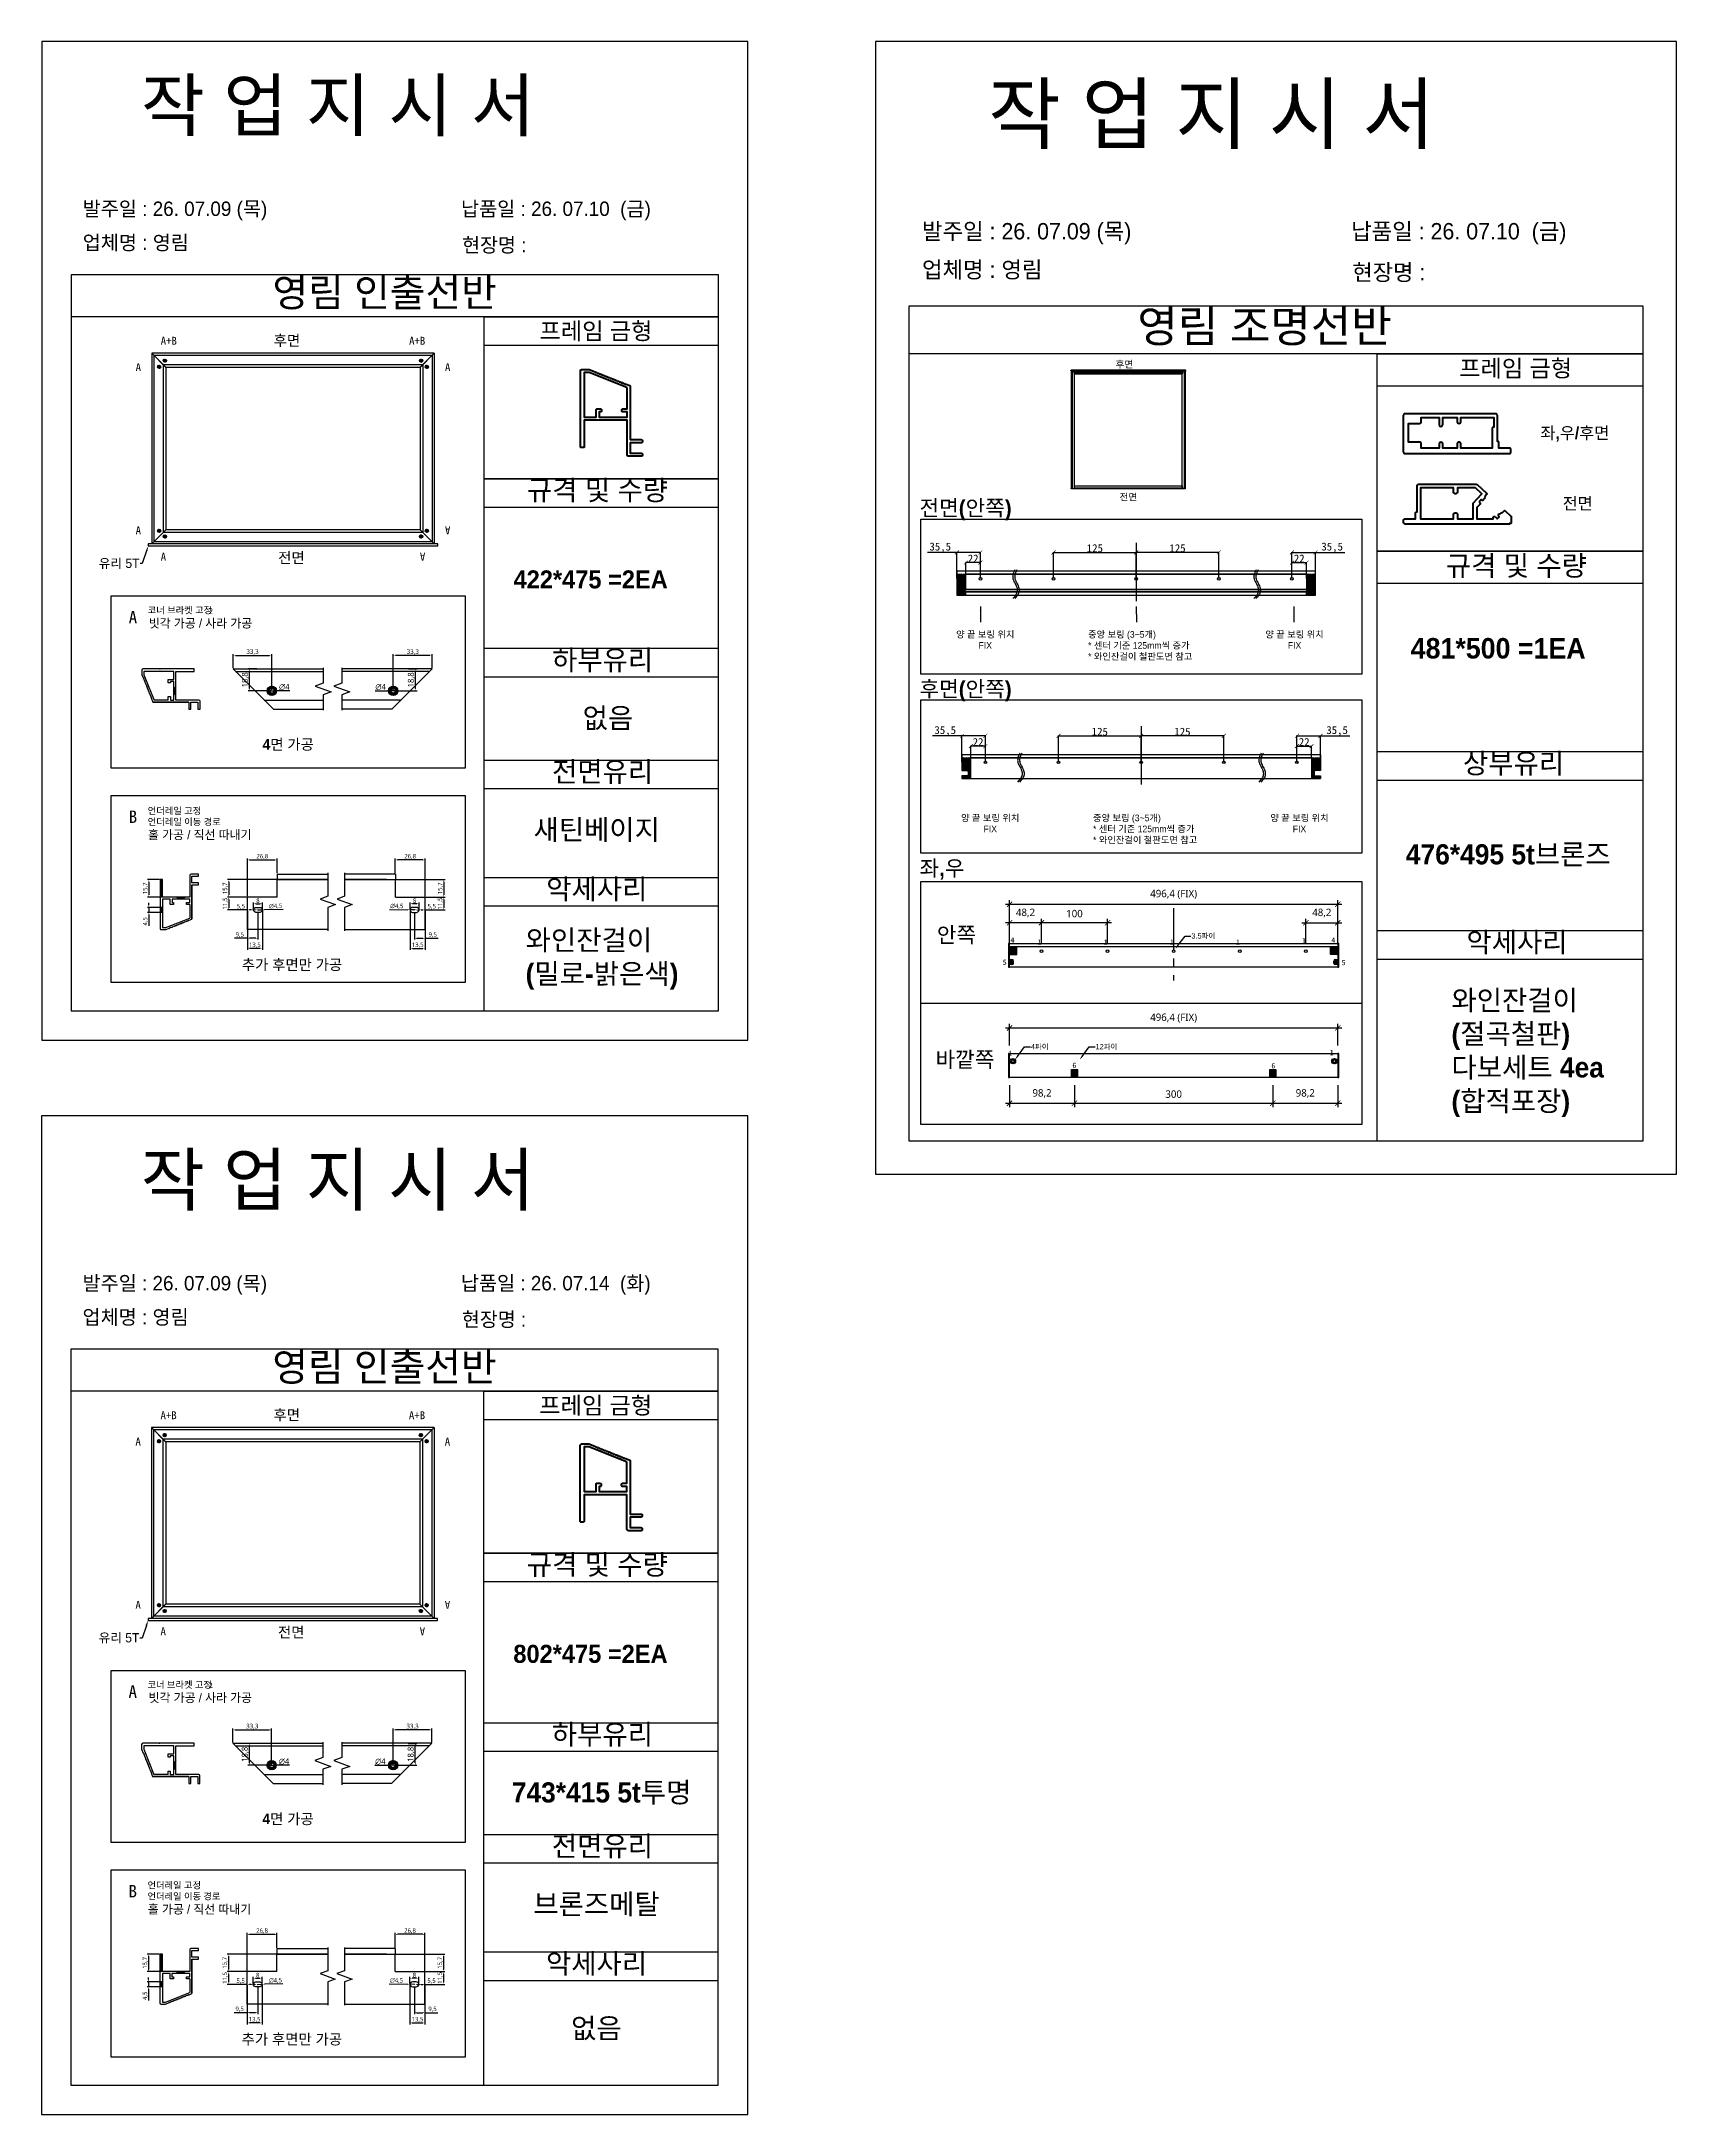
# Model space of a CAD drawing. Header units: millimetres. Extents: x -44117 to 256353, y -2095463 to 65325.
# Drawn here: x 94921 to 101104, y -1033042 to -1025202 of the extents above; entities that cross this region are included whole.
import ezdxf
from ezdxf import colors
from ezdxf.entities.mleader import LeaderData, LeaderLine
from ezdxf.math import Vec2, Vec3

# ---------------------------------------------------------------- set-up
doc = ezdxf.new("R2010")
doc.units = ezdxf.units.MM
doc.header["$LTSCALE"] = 10
doc.linetypes.add('CENTER', pattern=[50.8, 31.75, -6.35, 6.35, -6.35])
for name, color, linetype in [('! dim', 7, 'Continuous'), ('.', 8, 'Continuous'), ('01YL_text_제목 @ 1', 2, 'Continuous'), ('02 Glass', 4, 'Continuous'), ('02 Profile', 3, 'Continuous'), ('A', 1, 'Continuous'), ('DEFAULT', 7, 'Continuous'), ('Steel', 3, 'Continuous'), ('TXT', 4, 'Continuous'), ('TXT @ 1', 4, 'Continuous')]:
    doc.layers.add(name, color=color, linetype=linetype)
for name, color, linetype, lineweight in [('1', 2, 'Continuous', 40), ('C', 1, 'CENTER', 5), ('D', 4, 'Continuous', 5), ('Layer1', 7, 'Continuous', 70)]:
    doc.layers.add(name, color=color, linetype=linetype, lineweight=lineweight)
doc.styles.add('IMOS', font='', dxfattribs={"height": 3})
doc.styles.add('맑은고딕', font='malgun.ttf')
doc.styles.get('IMOS').set_extended_font_data('-윤고딕330')
doc.dimstyles.new('ISO-25', dxfattribs={"dimtxt": 2.5, "dimasz": 2.5, "dimexe": 1, "dimexo": 1, "dimtad": 1, "dimtxsty": 'Standard', "dimblk": 'ARCHTICK', "dimcen": 2.5, "dimadec": 0, "dimazin": 0, "dimtfac": 1, "dimtmove": 0, "dimatfit": 3, "dimfxl": 0, "dimarcsym": 0})
doc.dimstyles.new('Set Dim', dxfattribs={"dimtxt": 28, "dimasz": 20, "dimexe": 15, "dimexo": 30, "dimgap": 20, "dimtad": 1, "dimdec": 1, "dimtxsty": '맑은고딕', "dimblk": 'ARCHTICK', "dimcen": 10, "dimdle": 15, "dimclrd": 256, "dimclre": 256, "dimclrt": 7, "dimadec": 0, "dimazin": 0, "dimtfac": 1, "dimtdec": 1, "dimtix": 1, "dimtmove": 2, "dimatfit": 0, "dimfxl": 0, "dimarcsym": 0})
doc.dimstyles.get("Standard").update_dxf_attribs({"dimtxt": 0.18, "dimasz": 0.18, "dimexe": 0.18, "dimexo": 0.0625, "dimgap": 0.09, "dimtad": 0, "dimtih": 1, "dimtoh": 1, "dimdec": 4, "dimzin": 0, "dimdsep": 46, "dimtxsty": 'Standard', "dimcen": 0.09, "dimadec": 0, "dimazin": 0, "dimtfac": 1, "dimtdec": 4, "dimtofl": 0, "dimtmove": 0, "dimatfit": 3, "dimfxl": 0, "dimtolj": 1, "dimtzin": 0, "dimarcsym": 0})
doc.dimstyles.new('장바 dim', dxfattribs={"dimtxt": 4, "dimasz": 2, "dimexe": 1.25, "dimexo": 0.625, "dimtad": 1, "dimtxsty": '맑은고딕', "dimcen": 2.5, "dimclre": 256, "dimadec": 0, "dimazin": 0, "dimtfac": 1, "dimtmove": 0, "dimatfit": 3, "dimldrblk": 'ARCHTICK', "dimfxl": 0, "dimarcsym": 0})
pattern_1 = [(45, (80947.8315, -1023747.5461), (-0.67351921, 0.67351921), [])]
pattern_2 = [(45, (80969.5815, -1023724.2961), (-0.67351921, 0.67351921), [])]
pattern_3 = [(45, (81165.9765, -1022797.2678), (-0.67351921, 0.67351921), [])]
pattern_4 = [(45, (81187.7265, -1022774.0178), (-0.67351921, 0.67351921), [])]
pattern_5 = [(45, (64293.3786, -1029039.8107), (-0.67351921, 0.67351921), [])]
pattern_6 = [(45, (64315.1286, -1029018.0607), (-0.67351921, 0.67351921), [])]
pattern_7 = [(225, (110796.4907, -1029737.3391), (0.67351921, -0.67351921), [])]
pattern_8 = [(225, (110774.7407, -1029759.0891), (0.67351921, -0.67351921), [])]
pattern_9 = [(45, (83482.8163, -1039840.865), (-2.24506403, 2.24506403), [])]
pattern_10 = [(45, (15383.225, -1040534.748), (-2.24506403, 2.24506403), [])]
pattern_11 = [(45, (12357.216, -1041117.9986), (-2.24506403, 2.24506403), [])]
pattern_12 = [(45, (95107.2156, -1031903.383), (-1.683798, 1.683798), [])]
pattern_13 = [(45, (95107.2164, -1032481.2938), (-1.683798, 1.683798), [])]
pattern_14 = [(45, (80947.0859, -1027811.0182), (-0.67351921, 0.67351921), [])]
pattern_15 = [(45, (80968.8359, -1027787.7682), (-0.67351921, 0.67351921), [])]
pattern_16 = [(45, (81165.2309, -1026860.7399), (-0.67351921, 0.67351921), [])]
pattern_17 = [(45, (81186.9809, -1026837.4899), (-0.67351921, 0.67351921), [])]
pattern_18 = [(45, (64292.633, -1033103.2828), (-0.67351921, 0.67351921), [])]
pattern_19 = [(45, (64314.383, -1033081.5328), (-0.67351921, 0.67351921), [])]
pattern_20 = [(225, (110795.7451, -1033800.8112), (0.67351921, -0.67351921), [])]
pattern_21 = [(225, (110773.9951, -1033822.5612), (0.67351921, -0.67351921), [])]

msp = doc.modelspace()

# ---------------------------------------------------------------- texts
for s, width, gutter_width, heights, insert, char_height, attachment_point in [('{\\fGulim|b0|i0|c129|p50;작 업 지 시 서}', 4553.9528048, 17.21164, [-214.58863], (95297.246, -1025346.74636), 192.7704086, 1), ('{\\fGulim|b0|i0|c129|p50;작 업 지 시 서}', 5165.1929222, 19.52182, [-243.39112], (98500.52089, -1025366.17421), 218.6444157, 1), ('\\pt11;{\\fGulim|b0|i0|c129|p50;발주일 : 26. 07.09 (목)}', 5257.1634623, 19.86943, [54.84616], (95076.94834, -1025807.43601), 54.5217024, 1), ('{\\fGulim|b0|i0|c129|p50;납품일 : 26. 07.10  (금)}', 5257.1634623, 19.86943, [55.77782], (96507.51195, -1025807.43601), 54.5217024, 1), ('\\pt11;{\\fGulim|b0|i0|c129|p50;발주일 : 26. 07.09 (목)}', 5962.7898377, 22.53634, [62.20772], (98250.65446, -1025888.6985), 61.8397079, 1), ('{\\fGulim|b0|i0|c129|p50;납품일 : 26. 07.10  (금)}', 5962.7898377, 22.53634, [63.26442], (99873.23101, -1025888.6985), 61.8397079, 1), ('{\\fGulim|b0|i0|c129|p50;업체명 : 영림}', 5257.1634623, 19.86943, [57.40323], (95076.94834, -1025935.64337), 54.5217024, 1), ('{\\fGulim|b0|i0|c129|p50;현장명 :  }', 5221.1406308, 19.73328, [60.42093], (96511.31601, -1025944.7869), 54.1481119, 1), ('{\\fGulim|b0|i0|c129|p50;업체명 : 영림}', 5962.7898377, 22.53634, [65.108], (98250.65446, -1026034.11409), 61.8397079, 1), ('{\\fGulim|b0|i0|c129|p50;현장명 :  }', 5921.931954, 22.38191, [68.53074], (99877.54566, -1026044.48489), 61.4159734, 1), ('{\\fGulim|b0|i0|c129|p50;영림 인출선반}', 2538.6306726, 9.59474, [-119.91001], (95794.63083, -1026097.18542), 107.4611207, 1), ('{\\fGulim|b0|i0|c129|p50;영림 조명선반}', 2879.37046, 10.88257, [-136.00456], (99064.66565, -1026217.33862), 121.8847546, 1), ('{\\f굴림|b1|i0|c129|p50;프레임 금형}', 19448.9777018, 250.13109, [-71.72126], (96804.05834, -1026264.80628), 64.3194219, 1), ('A+B', 46.0503167, 116.00573, [-30], (95371.93142, -1026319.03019, -0.0857), 30, 1), ('{\\f굴림|b1|i0|c129|p50;후면}', 12072.7918459, 155.2668, [-44.36194], (95799.11009, -1026312.74668), 39.9257485, 1), ('A+B', 46.0503167, 116.00573, [-30], (96372.39075, -1026319.03019, -0.0857), 30, 3), ('A', 46.0503167, 116.00573, [-30], (95277.12918, -1026418.77578, -0.0857), 30, 1), ('A', 46.0503167, 116.00573, [-30], (96467.19298, -1026418.77578, -0.0857), 30, 3), ('{\\f굴림|b1|i0|c129|p50;후면}', 7906.2107072, 101.68087, [-29.05168], (98982.17201, -1026409.94554), 26.1465106, 1), ('{\\f굴림|b1|i0|c129|p50;프레임 금형}', 19448.9777018, 250.13109, [-71.72126], (100281.6655, -1026405.63026), 64.3194219, 1), ('{\\f굴림|b1|i0|c129|p50;좌,우/후면}', 13693.2246921, 176.107, [-56.00682], (100588.9479, -1026659.95849), 45.2846576, 1), ('{\\f굴림|b1|i0|c129|p50;규격 및 수량}', 23047.5408631, 296.4118, [-85.19319], (96756.69933, -1026861.0199), 76.220176, 1), ('{\\f굴림|b1|i0|c129|p50;전면}', 7906.2107072, 101.68087, [-28.22163], (98997.23701, -1026912.17473), 26.1465106, 1), ('{\\f굴림|b1|i0|c129|p50;전면(안쪽)}', 17876.3103929, 229.90519, [-74.05449], (98241.28203, -1026936.56752, -0.1919), 59.1184775, 1), ('{\\f굴림|b1|i0|c129|p50;전면}', 13693.2246921, 176.107, [-48.87868], (100672.81281, -1026926.3529), 45.2846576, 1), ('A', 46.0503167, 116.00573, [-30], (95277.12918, -1027066.10945, -0.0857), 30, 7), ('A', 46.0503167, 116.00573, [-30], (95371.93142, -1027165.85505, -0.0857), 30, 7), ('{\\f굴림|b1|i0|c129|p50;전면}', 12072.7918459, 155.2668, [-43.09446], (95816.04802, -1027134.60511), 39.9257485, 1), ('{\\f굴림|b1|i0|c129|p50;규격 및 수량}', 23047.5408631, 296.4118, [-85.19319], (100231.34833, -1027146.52459), 76.220176, 1), ('{\\f굴림|b1|i0|c129|p50;422*475 =2EA}', 20631.3561005, 265.33752, [-70.30542], (96706.10817, -1027202.3459), 68.2296477, 1), ('A', 418.1419429, 235.42037, [-47.08407], (95282.96262, -1027355.79552, -0.05713), 47.08407, 3), ('{\\fGulim|b0|i0|c129|p50;코너 브라켓 고정}', 1099.0259432, 82.47129, [145.17296], (95322.85354, -1027340.54767, 0.07422), 25, 1), ('{\\fGulim|b0|i0|c129|p50;빗각 가공 / 사라 가공}', 1099.0259432, 82.47129, [145.17296], (95326.862, -1027385.87472, 0.07422), 32.9885174, 1), ('{\\f굴림|b1|i0|c129|p50;481*500 =1EA}', 23400.5355507, 300.95162, [-79.74194], (100098.48318, -1027458.27038), 77.3875595, 1), ('{\\f굴림|b1|i0|c129|p50;하부유리}', 23047.5408631, 296.4118, [-84.68908], (96851.52621, -1027503.25648), 76.220176, 1), ('{\\f굴림|b1|i0|c129|p50;후면(안쪽)}', 17876.3103929, 229.90519, [-74.05449], (98241.28203, -1027621.24586, -0.1919), 59.1184775, 1), ('{\\f굴림|b1|i0|c129|p50;없음}', 23047.5408631, 296.4118, [-83.07596], (96967.36586, -1027722.40931), 76.220176, 1), ('{\\f굴림|b1|i0|c129|p50;4면 가공}', 12072.7918459, 155.2668, [-44.46757], (95757.17649, -1027840.60289), 39.9257485, 1), ('{\\f굴림|b1|i0|c129|p50;전면유리}', 23047.5408631, 296.4118, [-84.68908], (96851.52621, -1027925.66712), 76.220176, 1), ('{\\f굴림|b1|i0|c129|p50;상부유리}', 23047.5408631, 296.4118, [-84.89073], (100296.08991, -1027893.88577), 76.220176, 1), ('B', 418.1419429, 235.42037, [-47.08407], (95282.96262, -1028110.47901, -0.05713), 47.08407, 3), ('{\\fGulim|b0|i0|c129|p50;언더레일 고정\\P언더레일 이동 경로}', 1099.0259432, 82.47129, [145.17296], (95322.87996, -1028099.12614, 0.07422), 25, 1), ('{\\f굴림|b1|i0|c129|p50;새틴베이지}', 23047.5408631, 296.4118, [-84.7899], (96781.48363, -1028144.81995), 76.220176, 1), ('{\\fGulim|b0|i0|c129|p50;홀 가공 / 직선 따내기 }', 1099.0259432, 82.47129, [145.17296], (95323.93591, -1028185.99265, 0.07422), 32.9885174, 1), ('{\\f굴림|b1|i0|c129|p50;476*495 5t브론즈}', 23047.5408631, 296.4118, [-80.35381], (100080.03549, -1028238.03766), 76.220176, 1), ('{\\f굴림|b1|i0|c129|p50;좌,우}', 17876.3103929, 229.90519, [-70.30094], (98241.28203, -1028299.03503, -0.1919), 59.1184775, 1), ('{\\f굴림|b1|i0|c129|p50;악세사리}', 23047.5408631, 296.4118, [-84.68908], (96829.43586, -1028369.62932), 76.220176, 1), ('{\\f굴림|b1|i0|c129|p50;와인잔걸이\\P(밀로-밝은색)}', 23047.5408631, 296.4118, [-225.93838], (96751.85023, -1028562.38148), 76.220176, 1), ('{\\f굴림|b1|i0|c129|p50;안쪽}', 17876.3103929, 229.90519, [-65.6872], (98306.66943, -1028551.32681, -0.1919), 59.1184775, 1), ('{\\f굴림|b1|i0|c129|p50;악세사리}', 23047.5408631, 296.4118, [-84.68908], (100309.02085, -1028570.60485), 76.220176, 1), ('{\\f굴림|b1|i0|c129|p50;추가 후면만 가공}', 12072.7918459, 155.2668, [-44.46757], (95678.60359, -1028673.78304), 39.9257485, 1), ('{\\f굴림|b1|i0|c129|p50;와인잔걸이\\P(절곡철판)\\P다보세트 4ea\\P(합적포장)}', 23047.5408631, 296.4118, [-492.10407], (100252.44799, -1028789.75768), 76.220176, 1), ('{\\f굴림|b1|i0|c129|p50;바깥쪽}', 17876.3103929, 229.90519, [-65.6872], (98302.00598, -1029022.28494, -0.1919), 59.1184775, 1), ('{\\fGulim|b0|i0|c129|p50;작 업 지 시 서}', 4553.9528048, 17.21164, [-214.58863], (95296.50041, -1029410.21845), 192.7704086, 1), ('\\pt11;{\\fGulim|b0|i0|c129|p50;발주일 : 26. 07.09 (목)}', 5257.1634623, 19.86943, [54.84616], (95076.20275, -1029870.90811), 54.5217024, 1), ('{\\fGulim|b0|i0|c129|p50;납품일 : 26. 07.14  (화)}', 5257.1634623, 19.86943, [55.77782], (96506.76636, -1029870.90811), 54.5217024, 1), ('{\\fGulim|b0|i0|c129|p50;업체명 : 영림}', 5257.1634623, 19.86943, [57.40323], (95076.20275, -1029999.11546), 54.5217024, 1), ('{\\fGulim|b0|i0|c129|p50;현장명 :  }', 5221.1406308, 19.73328, [60.42093], (96510.57042, -1030008.259), 54.1481119, 1), ('{\\fGulim|b0|i0|c129|p50;영림 인출선반}', 2538.6306726, 9.59474, [-119.91001], (95793.88524, -1030160.65751), 107.4611207, 1), ('{\\f굴림|b1|i0|c129|p50;프레임 금형}', 19448.9777018, 250.13109, [-71.72126], (96803.31275, -1030328.27838), 64.3194219, 1), ('A+B', 46.0503167, 116.00573, [-30], (95371.18583, -1030382.50228, -0.0857), 30, 1), ('{\\f굴림|b1|i0|c129|p50;후면}', 12072.7918459, 155.2668, [-44.36194], (95798.36449, -1030376.21877), 39.9257485, 1), ('A+B', 46.0503167, 116.00573, [-30], (96371.64515, -1030382.50228, -0.0857), 30, 3), ('A', 46.0503167, 116.00573, [-30], (95276.38359, -1030482.24787, -0.0857), 30, 1), ('A', 46.0503167, 116.00573, [-30], (96466.44739, -1030482.24787, -0.0857), 30, 3), ('{\\f굴림|b1|i0|c129|p50;규격 및 수량}', 23047.5408631, 296.4118, [-85.19319], (96755.95374, -1030924.49199), 76.220176, 1), ('A', 46.0503167, 116.00573, [-30], (95276.38359, -1031129.58154, -0.0857), 30, 7), ('A', 46.0503167, 116.00573, [-30], (95371.18583, -1031229.32714, -0.0857), 30, 7), ('{\\f굴림|b1|i0|c129|p50;전면}', 12072.7918459, 155.2668, [-43.09446], (95815.30243, -1031198.07721), 39.9257485, 1), ('{\\f굴림|b1|i0|c129|p50;802*475 =2EA}', 20631.3561005, 265.33752, [-70.30542], (96705.36257, -1031265.81799), 68.2296477, 1), ('A', 418.1419429, 235.42037, [-47.08407], (95282.21703, -1031419.26761, -0.05713), 47.08407, 3), ('{\\fGulim|b0|i0|c129|p50;코너 브라켓 고정}', 1099.0259432, 82.47129, [145.17296], (95322.10795, -1031404.01977, 0.07422), 25, 1), ('{\\fGulim|b0|i0|c129|p50;빗각 가공 / 사라 가공}', 1099.0259432, 82.47129, [145.17296], (95326.11641, -1031449.34681, 0.07422), 32.9885174, 1), ('{\\f굴림|b1|i0|c129|p50;하부유리}', 23047.5408631, 296.4118, [-84.68908], (96850.78062, -1031566.72857), 76.220176, 1), ('{\\f굴림|b1|i0|c129|p50;743*415 5t투명}', 23047.5408631, 296.4118, [-84.89073], (96699.38089, -1031785.8814), 76.220176, 1), ('{\\f굴림|b1|i0|c129|p50;4면 가공}', 12072.7918459, 155.2668, [-44.46757], (95756.4309, -1031904.07499), 39.9257485, 1), ('{\\f굴림|b1|i0|c129|p50;전면유리}', 23047.5408631, 296.4118, [-84.68908], (96850.78062, -1031989.13921), 76.220176, 1), ('{\\fGulim|b0|i0|c129|p50;언더레일 고정\\P언더레일 이동 경로}', 1099.0259432, 82.47129, [145.17296], (95322.13437, -1032162.59823, 0.07422), 25, 1), ('B', 418.1419429, 235.42037, [-47.08407], (95282.21703, -1032173.9511, -0.05713), 47.08407, 3), ('{\\fGulim|b0|i0|c129|p50;홀 가공 / 직선 따내기 }', 1099.0259432, 82.47129, [145.17296], (95323.19032, -1032249.46475, 0.07422), 32.9885174, 1), ('{\\f굴림|b1|i0|c129|p50;브론즈메탈}', 23047.5408631, 296.4118, [-84.7899], (96780.73804, -1032208.29204), 76.220176, 1), ('{\\f굴림|b1|i0|c129|p50;악세사리}', 23047.5408631, 296.4118, [-84.68908], (96828.69026, -1032433.10141), 76.220176, 1), ('{\\f굴림|b1|i0|c129|p50;없음}', 23047.5408631, 296.4118, [-83.07596], (96923.51714, -1032677.57733), 76.220176, 1), ('{\\f굴림|b1|i0|c129|p50;추가 후면만 가공}', 12072.7918459, 155.2668, [-44.46757], (95677.858, -1032737.25514), 39.9257485, 1)]:
    msp.add_mtext_dynamic_manual_height_columns(s, width=width, gutter_width=gutter_width, heights=heights, dxfattribs=dict(insert=insert, char_height=char_height, attachment_point=attachment_point))
at = {"char_height": 30, "attachment_point": 1, "rotation": 180}
for insert in [(96467.19298, -1027066.10945, -0.0857), (96372.39075, -1027165.85505, -0.0857), (96466.44739, -1031129.58154, -0.0857), (96371.64515, -1031229.32714, -0.0857)]:
    msp.add_mtext_dynamic_manual_height_columns('A', width=46.0503167, gutter_width=116.00573, heights=[-30], dxfattribs=dict(at, insert=insert))
at = {"layer": '01YL_text_제목 @ 1', "color": 1, "char_height": 25, "attachment_point": 2, "style": 'IMOS'}
for insert in [(98489.79231, -1027432.04533, 0.07422), (99659.19106, -1027432.04533, 0.07422), (98508.49696, -1028125.92839, 0.07422), (99677.89571, -1028125.92839, 0.07422)]:
    msp.add_mtext_dynamic_manual_height_columns('{\\fGulim|b0|i0|c129|p50;양 끝 보링 위치\\PFIX}', width=269.7788325, gutter_width=82.47129, heights=[145.17296], dxfattribs=dict(at, insert=insert))
at = {"layer": 'DEFAULT', "char_height": 20, "width": 178.7366603}
for s, insert, attachment_point in [('2', (95562.20204, -1027355.08595), 5), ('4', (98592.45102, -1028600.44433, -0.01203), 5), ('1', (98702.84156, -1028608.0629), 6), ('1', (98952.84156, -1028608.0629), 6), ('1', (99202.84156, -1028608.0629), 6), ('1', (99452.84156, -1028608.0629), 6), ('1', (99702.84156, -1028603.0629), 6), ('4', (99805.95102, -1028600.44433, -0.01203), 5), ('5', (98563.35612, -1028684.67824), 5), ('5', (99844.63969, -1028685.64177), 5), ('1', (98592.28556, -1029028.27095, 0.11426), 6), ('1', (99807.59125, -1029026.20059, 0.11426), 6), ('6', (98826.82979, -1029074.33079, 0.05713), 5), ('6', (99579.30289, -1029075.6608), 5), ('2', (95561.45645, -1031418.55805), 5)]:
    msp.add_mtext(s, dxfattribs=dict(at, insert=insert, attachment_point=attachment_point))
at = {"layer": 'TXT @ 1', "char_height": 25, "attachment_point": 1, "style": 'IMOS'}
for insert in [(98878.51652, -1027432.04533, 0.07422), (98897.22117, -1028125.92839, 0.07422)]:
    msp.add_mtext_dynamic_manual_height_columns('{\\fGulim|b0|i0|c129|p50;중앙 보링 (3~5개)\\P* 센터 기준 125mm씩 증가\\P* 와인잔걸이 철판도면 참고}', width=478.6154434, gutter_width=82.47129, heights=[145.17296], dxfattribs=dict(at, insert=insert))

# ---------------------------------------------------------------- blocks, each defined once
blk = doc.blocks.new('*D7683')
at = {"layer": 'D', "color": 0, "lineweight": -2}
for p, q in [((97192.2, -1026770.6), (97192, -1026770.4)), ((97192.3, -1026770.6), (97192.2, -1026770.6))]:
    blk.add_line(p, q, dxfattribs=at)
at = {"layer": 'D', "color": 0, "insert": (97193, -1026770.6), "char_height": 0.18, "attachment_point": 5, "bg_fill": 3, "box_fill_scale": 1.1, "bg_fill_color": 257, "bg_fill_transparency": 0}
blk.add_mtext('\\A1;R3.2877', dxfattribs=at)
at = {"layer": 'D', "color": 0, "lineweight": -2}
for p, q in [((97189.8, -1026767.7), (97190, -1026767.7)), ((97189.9, -1026767.8), (97189.9, -1026767.6))]:
    blk.add_line(p, q, dxfattribs=at)
at = {"layer": 'D', "color": 0}
blk.add_solid([(97192.1, -1026770.4), (97192, -1026770.4), (97191.9, -1026770.3)], dxfattribs=at)
at = {"layer": 'Defpoints', "color": 0}
for p in [(97189.9, -1026767.7), (97191.9, -1026770.3)]:
    blk.add_point(p, dxfattribs=at)
blk = doc.blocks.new('*D6876')
at = {"color": 0, "lineweight": -2, "transparency": 16777216}
for p, q in [((6389.1, -1856.3), (6387.1, -1856.3)), ((6391.1, -1856.3), (6395.1, -1856.3)), ((6408.5, -1856.3), (6397.1, -1856.3))]:
    blk.add_line(p, q, dxfattribs=at)
at = {"color": 0, "transparency": 16777216}
for points in [[(6389.1, -1855.9), (6389.1, -1856.6), (6391.1, -1856.3)], [(6397.1, -1855.9), (6397.1, -1856.6), (6395.1, -1856.3)]]:
    blk.add_solid(points, dxfattribs=at)
at = {"layer": 'Defpoints', "color": 0, "transparency": 16777216}
for p in [(6391.1, -1856.3), (6395.1, -1856.3)]:
    blk.add_point(p, dxfattribs=at)
at = {"color": 0, "transparency": 16777216, "insert": (6403.8, -1853.1), "char_height": 5, "attachment_point": 5, "style": '맑은고딕'}
blk.add_mtext('∅4', dxfattribs=at)
blk = doc.blocks.new('_ArchTick')
at = {"color": 0, "linetype": 'ByBlock', "const_width": 0.15}
blk.add_lwpolyline([(-0.5, -0.5), (0.5, 0.5)], dxfattribs=at)
blk = doc.blocks.new('*D6890')
at = {"lineweight": -2, "transparency": 16777216}
for p, q in [((6359.8, -1836.8), (6359.8, -1824.8)), ((6393.1, -1855.6), (6393.1, -1824.8))]:
    blk.add_line(p, q, dxfattribs=at)
at = {"color": 0, "lineweight": -2, "transparency": 16777216}
blk.add_line((6361.8, -1826), (6391.1, -1826), dxfattribs=at)
at = {"color": 0, "transparency": 16777216}
for points in [[(6361.8, -1825.7), (6361.8, -1826.3), (6359.8, -1826)], [(6391.1, -1825.7), (6391.1, -1826.3), (6393.1, -1826)]]:
    blk.add_solid(points, dxfattribs=at)
at = {"layer": 'Defpoints', "color": 0, "transparency": 16777216}
for p in [(6393.1, -1826), (6359.8, -1837.5), (6393.1, -1856.3)]:
    blk.add_point(p, dxfattribs=at)
at = {"color": 0, "transparency": 16777216, "insert": (6376.5, -1823), "char_height": 4, "attachment_point": 5, "style": '맑은고딕'}
blk.add_mtext('33,3', dxfattribs=at)
blk = doc.blocks.new('*D6875')
at = {"lineweight": -2, "transparency": 16777216}
for p, q in [((6380.1, -1837.5), (6372.8, -1837.5)), ((6392.5, -1856.3), (6372.8, -1856.3))]:
    blk.add_line(p, q, dxfattribs=at)
at = {"color": 0, "lineweight": -2, "transparency": 16777216}
blk.add_line((6374, -1854.3), (6374, -1839.5), dxfattribs=at)
at = {"color": 0, "transparency": 16777216}
for points in [[(6373.7, -1839.5), (6374.4, -1839.5), (6374, -1837.5)], [(6373.7, -1854.3), (6374.4, -1854.3), (6374, -1856.3)]]:
    blk.add_solid(points, dxfattribs=at)
at = {"layer": 'Defpoints', "color": 0, "transparency": 16777216}
for p in [(6374, -1837.5), (6380.7, -1837.5), (6393.1, -1856.3)]:
    blk.add_point(p, dxfattribs=at)
at = {"color": 0, "transparency": 16777216, "insert": (6370.4, -1846.9), "char_height": 5, "attachment_point": 5, "rotation": 90, "style": '맑은고딕'}
blk.add_mtext('18,8', dxfattribs=at)
blk = doc.blocks.new('*D6877')
at = {"color": 0, "lineweight": -2, "transparency": 16777216}
for p, q in [((6481.8, -1856.3), (6493.4, -1856.3)), ((6499.4, -1856.3), (6495.4, -1856.3)), ((6501.4, -1856.3), (6503.4, -1856.3))]:
    blk.add_line(p, q, dxfattribs=at)
at = {"color": 0, "transparency": 16777216}
for points in [[(6493.4, -1855.9), (6493.4, -1856.6), (6495.4, -1856.3)], [(6501.4, -1855.9), (6501.4, -1856.6), (6499.4, -1856.3)]]:
    blk.add_solid(points, dxfattribs=at)
at = {"layer": 'Defpoints', "color": 0, "transparency": 16777216}
for p in [(6495.4, -1856.3), (6499.4, -1856.3)]:
    blk.add_point(p, dxfattribs=at)
at = {"color": 0, "transparency": 16777216, "insert": (6486.5, -1853.1), "char_height": 5, "attachment_point": 5, "style": '맑은고딕'}
blk.add_mtext('∅4', dxfattribs=at)
blk = doc.blocks.new('*D6889')
at = {"lineweight": -2, "transparency": 16777216}
for p, q in [((6497.4, -1855.6), (6497.4, -1824.8)), ((6530.7, -1836.8), (6530.7, -1824.8))]:
    blk.add_line(p, q, dxfattribs=at)
at = {"color": 0, "lineweight": -2, "transparency": 16777216}
blk.add_line((6528.7, -1826), (6499.4, -1826), dxfattribs=at)
at = {"color": 0, "transparency": 16777216}
for points in [[(6499.4, -1825.7), (6499.4, -1826.3), (6497.4, -1826)], [(6528.7, -1825.7), (6528.7, -1826.3), (6530.7, -1826)]]:
    blk.add_solid(points, dxfattribs=at)
at = {"layer": 'Defpoints', "color": 0, "transparency": 16777216}
for p in [(6497.4, -1826), (6530.7, -1837.5), (6497.4, -1856.3)]:
    blk.add_point(p, dxfattribs=at)
at = {"color": 0, "transparency": 16777216, "insert": (6514.1, -1823), "char_height": 4, "attachment_point": 5, "style": '맑은고딕'}
blk.add_mtext('33,3', dxfattribs=at)
blk = doc.blocks.new('*D6878')
at = {"lineweight": -2, "transparency": 16777216}
for p, q in [((6510.5, -1837.5), (6517.8, -1837.5)), ((6498, -1856.3), (6517.8, -1856.3))]:
    blk.add_line(p, q, dxfattribs=at)
at = {"color": 0, "lineweight": -2, "transparency": 16777216}
blk.add_line((6516.5, -1854.3), (6516.5, -1839.5), dxfattribs=at)
at = {"color": 0, "transparency": 16777216}
for points in [[(6516.2, -1839.5), (6516.9, -1839.5), (6516.5, -1837.5)], [(6516.2, -1854.3), (6516.9, -1854.3), (6516.5, -1856.3)]]:
    blk.add_solid(points, dxfattribs=at)
at = {"layer": 'Defpoints', "color": 0, "transparency": 16777216}
for p in [(6509.8, -1837.5), (6516.5, -1837.5), (6497.4, -1856.3)]:
    blk.add_point(p, dxfattribs=at)
at = {"color": 0, "transparency": 16777216, "insert": (6512.9, -1846.9), "char_height": 5, "attachment_point": 5, "rotation": 90, "style": '맑은고딕'}
blk.add_mtext('18,8', dxfattribs=at)
blk = doc.blocks.new('*D6881')
at = {"color": 0, "lineweight": -2, "transparency": 16777216}
for p, q in [((6358.2, -2220.9), (6348.4, -2220.9)), ((6361.7, -2220.9), (6360.2, -2220.9))]:
    blk.add_line(p, q, dxfattribs=at)
at = {"lineweight": -2, "transparency": 16777216}
for p, q in [((6358.2, -2220.2), (6358.2, -2219.6)), ((6363.7, -2220.2), (6363.7, -2219.6))]:
    blk.add_line(p, q, dxfattribs=at)
at = {"color": 0, "transparency": 16777216}
for points in [[(6360.2, -2220.5), (6360.2, -2221.2), (6358.2, -2220.9)], [(6361.7, -2220.5), (6361.7, -2221.2), (6363.7, -2220.9)]]:
    blk.add_solid(points, dxfattribs=at)
at = {"layer": 'Defpoints', "color": 0, "transparency": 16777216}
for p in [(6358.2, -2220.9), (6358.2, -2220.9), (6363.7, -2220.9)]:
    blk.add_point(p, dxfattribs=at)
at = {"color": 0, "transparency": 16777216, "insert": (6352.3, -2217.9), "char_height": 4, "attachment_point": 5, "style": '맑은고딕'}
blk.add_mtext('5,5', dxfattribs=at)
blk = doc.blocks.new('*D6880')
at = {"lineweight": -2, "transparency": 16777216}
for p, q in [((6357.5, -2209.4), (6340.2, -2209.4)), ((6357.5, -2220.9), (6340.2, -2220.9))]:
    blk.add_line(p, q, dxfattribs=at)
at = {"color": 0, "lineweight": -2, "transparency": 16777216}
blk.add_line((6341.4, -2211.4), (6341.4, -2218.9), dxfattribs=at)
at = {"color": 0, "transparency": 16777216}
for points in [[(6341.1, -2211.4), (6341.7, -2211.4), (6341.4, -2209.4)], [(6341.1, -2218.9), (6341.7, -2218.9), (6341.4, -2220.9)]]:
    blk.add_solid(points, dxfattribs=at)
at = {"layer": 'Defpoints', "color": 0, "transparency": 16777216}
for p in [(6358.2, -2209.4), (6341.4, -2220.9), (6358.2, -2220.9)]:
    blk.add_point(p, dxfattribs=at)
at = {"color": 0, "transparency": 16777216, "insert": (6338.4, -2215.1), "char_height": 4, "attachment_point": 5, "rotation": 90, "style": '맑은고딕'}
blk.add_mtext('11,5', dxfattribs=at)
blk = doc.blocks.new('*D6891')
at = {"lineweight": -2, "transparency": 16777216}
for p, q in [((6358.2, -2221.5), (6358.2, -2256.9)), ((6371.7, -2221.5), (6371.7, -2256.9))]:
    blk.add_line(p, q, dxfattribs=at)
at = {"color": 0, "lineweight": -2, "transparency": 16777216}
blk.add_line((6369.7, -2255.6), (6360.2, -2255.6), dxfattribs=at)
at = {"color": 0, "transparency": 16777216}
for points in [[(6360.2, -2255.3), (6360.2, -2255.9), (6358.2, -2255.6)], [(6369.7, -2255.3), (6369.7, -2255.9), (6371.7, -2255.6)]]:
    blk.add_solid(points, dxfattribs=at)
at = {"layer": 'Defpoints', "color": 0, "transparency": 16777216}
for p in [(6358.2, -2220.9), (6371.7, -2220.9), (6358.2, -2255.6)]:
    blk.add_point(p, dxfattribs=at)
at = {"color": 0, "transparency": 16777216, "insert": (6364.9, -2252.6), "char_height": 4, "attachment_point": 5, "style": '맑은고딕'}
blk.add_mtext('13,5', dxfattribs=at)
blk = doc.blocks.new('*D6892')
at = {"lineweight": -2, "transparency": 16777216}
for p, q in [((6358.2, -2223.8), (6358.2, -2247.6)), ((6367.7, -2223.7), (6367.7, -2247.6))]:
    blk.add_line(p, q, dxfattribs=at)
at = {"color": 0, "lineweight": -2, "transparency": 16777216}
for p, q in [((6358.2, -2246.4), (6346.5, -2246.4)), ((6365.7, -2246.4), (6360.2, -2246.4))]:
    blk.add_line(p, q, dxfattribs=at)
at = {"color": 0, "transparency": 16777216}
for points in [[(6360.2, -2246), (6360.2, -2246.7), (6358.2, -2246.4)], [(6365.7, -2246), (6365.7, -2246.7), (6367.7, -2246.4)]]:
    blk.add_solid(points, dxfattribs=at)
at = {"layer": 'Defpoints', "color": 0, "transparency": 16777216}
for p in [(6358.2, -2223.2), (6367.7, -2223.1), (6358.2, -2246.4)]:
    blk.add_point(p, dxfattribs=at)
at = {"color": 0, "transparency": 16777216, "insert": (6351.4, -2243.3), "char_height": 4, "attachment_point": 5, "style": '맑은고딕'}
blk.add_mtext('9,5', dxfattribs=at)
blk = doc.blocks.new('*D6897')
at = {"color": 0, "lineweight": -2, "transparency": 16777216}
for p, q in [((6365.2, -2220.9), (6363.2, -2221)), ((6367.2, -2220.9), (6371.7, -2220.8)), ((6390.3, -2220.5), (6373.7, -2220.8))]:
    blk.add_line(p, q, dxfattribs=at)
at = {"color": 0, "transparency": 16777216}
for points in [[(6365.2, -2220.6), (6365.2, -2221.3), (6367.2, -2220.9)], [(6373.7, -2220.4), (6373.7, -2221.1), (6371.7, -2220.8)]]:
    blk.add_solid(points, dxfattribs=at)
at = {"layer": 'Defpoints', "color": 0, "transparency": 16777216}
for p in [(6367.2, -2220.9), (6371.7, -2220.8)]:
    blk.add_point(p, dxfattribs=at)
at = {"color": 0, "transparency": 16777216, "insert": (6383.6, -2217.6), "char_height": 4, "attachment_point": 5, "rotation": 1.1136, "style": '맑은고딕'}
blk.add_mtext('∅4,5', dxfattribs=at)
blk = doc.blocks.new('*D6882')
at = {"lineweight": -2, "transparency": 16777216}
for p, q in [((6358.2, -2208.7), (6358.2, -2174.7)), ((6385, -2188), (6385, -2174.7))]:
    blk.add_line(p, q, dxfattribs=at)
at = {"color": 0, "lineweight": -2, "transparency": 16777216}
blk.add_line((6360.2, -2175.9), (6383, -2175.9), dxfattribs=at)
at = {"color": 0, "transparency": 16777216}
for points in [[(6360.2, -2175.6), (6360.2, -2176.3), (6358.2, -2175.9)], [(6383, -2175.6), (6383, -2176.3), (6385, -2175.9)]]:
    blk.add_solid(points, dxfattribs=at)
at = {"layer": 'Defpoints', "color": 0, "transparency": 16777216}
for p in [(6385, -2175.9), (6385, -2188.7), (6358.2, -2209.4)]:
    blk.add_point(p, dxfattribs=at)
at = {"color": 0, "transparency": 16777216, "insert": (6371.6, -2172.9), "char_height": 4, "attachment_point": 5, "style": '맑은고딕'}
blk.add_mtext('26,8', dxfattribs=at)
blk = doc.blocks.new('*D6879')
at = {"lineweight": -2, "transparency": 16777216}
for p, q in [((6363.7, -2220.2), (6363.7, -2214.1)), ((6371.7, -2220.2), (6371.7, -2214.1))]:
    blk.add_line(p, q, dxfattribs=at)
at = {"color": 0, "lineweight": -2, "transparency": 16777216}
blk.add_line((6365.7, -2215.3), (6369.7, -2215.3), dxfattribs=at)
at = {"color": 0, "transparency": 16777216}
for points in [[(6365.7, -2215), (6365.7, -2215.6), (6363.7, -2215.3)], [(6369.7, -2215), (6369.7, -2215.6), (6371.7, -2215.3)]]:
    blk.add_solid(points, dxfattribs=at)
at = {"layer": 'Defpoints', "color": 0, "transparency": 16777216}
for p in [(6371.7, -2215.3), (6363.7, -2220.9), (6371.7, -2220.9)]:
    blk.add_point(p, dxfattribs=at)
at = {"color": 0, "transparency": 16777216, "insert": (6367.7, -2212.6), "char_height": 4, "attachment_point": 5, "style": '맑은고딕'}
blk.add_mtext('8', dxfattribs=at)
blk = doc.blocks.new('*D6893')
at = {"lineweight": -2, "transparency": 16777216}
for p, q in [((6384.3, -2193.7), (6340.2, -2193.7)), ((6357.5, -2209.4), (6340.2, -2209.4))]:
    blk.add_line(p, q, dxfattribs=at)
at = {"color": 0, "lineweight": -2, "transparency": 16777216}
blk.add_line((6341.4, -2195.7), (6341.4, -2207.4), dxfattribs=at)
at = {"color": 0, "transparency": 16777216}
for points in [[(6341.1, -2195.7), (6341.7, -2195.7), (6341.4, -2193.7)], [(6341.1, -2207.4), (6341.7, -2207.4), (6341.4, -2209.4)]]:
    blk.add_solid(points, dxfattribs=at)
at = {"layer": 'Defpoints', "color": 0, "transparency": 16777216}
for p in [(6385, -2193.7), (6341.4, -2209.4), (6358.2, -2209.4)]:
    blk.add_point(p, dxfattribs=at)
at = {"color": 0, "transparency": 16777216, "insert": (6338.4, -2201.5), "char_height": 4, "attachment_point": 5, "rotation": 90, "style": '맑은고딕'}
blk.add_mtext('15,7', dxfattribs=at)
blk = doc.blocks.new('*D6888')
at = {"color": 0, "lineweight": -2, "transparency": 16777216}
for p, q in [((6269.6, -2216.6), (6269.6, -2214.6)), ((6269.6, -2218.6), (6269.6, -2223.1)), ((6269.6, -2225.1), (6269.6, -2235.3))]:
    blk.add_line(p, q, dxfattribs=at)
at = {"lineweight": -2, "transparency": 16777216}
for p, q in [((6279.1, -2218.6), (6268.3, -2218.6)), ((6279.1, -2223.1), (6268.3, -2223.1))]:
    blk.add_line(p, q, dxfattribs=at)
at = {"color": 0, "transparency": 16777216}
for points in [[(6269.3, -2216.6), (6269.9, -2216.6), (6269.6, -2218.6)], [(6269.3, -2225.1), (6269.9, -2225.1), (6269.6, -2223.1)]]:
    blk.add_solid(points, dxfattribs=at)
at = {"layer": 'Defpoints', "color": 0, "transparency": 16777216}
for p in [(6269.6, -2223.1), (6279.8, -2218.6), (6279.8, -2223.1)]:
    blk.add_point(p, dxfattribs=at)
at = {"color": 0, "transparency": 16777216, "insert": (6266.6, -2231.2), "char_height": 4, "attachment_point": 5, "rotation": 90, "style": '맑은고딕'}
blk.add_mtext('4,5', dxfattribs=at)
blk = doc.blocks.new('*D6887')
at = {"lineweight": -2, "transparency": 16777216}
for p, q in [((6279.1, -2193.7), (6268.3, -2193.7)), ((6279.1, -2209.4), (6268.3, -2209.4))]:
    blk.add_line(p, q, dxfattribs=at)
at = {"color": 0, "lineweight": -2, "transparency": 16777216}
blk.add_line((6269.6, -2195.7), (6269.6, -2207.4), dxfattribs=at)
at = {"color": 0, "transparency": 16777216}
for points in [[(6269.3, -2195.7), (6269.9, -2195.7), (6269.6, -2193.7)], [(6269.3, -2207.4), (6269.9, -2207.4), (6269.6, -2209.4)]]:
    blk.add_solid(points, dxfattribs=at)
at = {"layer": 'Defpoints', "color": 0, "transparency": 16777216}
for p in [(6279.8, -2193.7), (6269.6, -2209.4), (6279.8, -2209.4)]:
    blk.add_point(p, dxfattribs=at)
at = {"color": 0, "transparency": 16777216, "insert": (6266.6, -2201.5), "char_height": 4, "attachment_point": 5, "rotation": 90, "style": '맑은고딕'}
blk.add_mtext('15,7', dxfattribs=at)
blk = doc.blocks.new('*D6884')
at = {"lineweight": -2, "transparency": 16777216}
for p, q in [((6512.5, -2220.2), (6512.5, -2219.6)), ((6518, -2220.2), (6518, -2219.6))]:
    blk.add_line(p, q, dxfattribs=at)
at = {"color": 0, "lineweight": -2, "transparency": 16777216}
for p, q in [((6514.5, -2220.9), (6516, -2220.9)), ((6518, -2220.9), (6527.8, -2220.9))]:
    blk.add_line(p, q, dxfattribs=at)
at = {"color": 0, "transparency": 16777216}
for points in [[(6514.5, -2220.5), (6514.5, -2221.2), (6512.5, -2220.9)], [(6516, -2220.5), (6516, -2221.2), (6518, -2220.9)]]:
    blk.add_solid(points, dxfattribs=at)
at = {"layer": 'Defpoints', "color": 0, "transparency": 16777216}
for p in [(6512.5, -2220.9), (6518, -2220.9), (6518, -2220.9)]:
    blk.add_point(p, dxfattribs=at)
at = {"color": 0, "transparency": 16777216, "insert": (6523.9, -2217.9), "char_height": 4, "attachment_point": 5, "style": '맑은고딕'}
blk.add_mtext('5,5', dxfattribs=at)
blk = doc.blocks.new('*D6883')
at = {"lineweight": -2, "transparency": 16777216}
for p, q in [((6518.6, -2209.4), (6536, -2209.4)), ((6518.6, -2220.9), (6536, -2220.9))]:
    blk.add_line(p, q, dxfattribs=at)
at = {"color": 0, "lineweight": -2, "transparency": 16777216}
blk.add_line((6534.8, -2211.4), (6534.8, -2218.9), dxfattribs=at)
at = {"color": 0, "transparency": 16777216}
for points in [[(6534.4, -2211.4), (6535.1, -2211.4), (6534.8, -2209.4)], [(6534.4, -2218.9), (6535.1, -2218.9), (6534.8, -2220.9)]]:
    blk.add_solid(points, dxfattribs=at)
at = {"layer": 'Defpoints', "color": 0, "transparency": 16777216}
for p in [(6518, -2209.4), (6518, -2220.9), (6534.8, -2220.9)]:
    blk.add_point(p, dxfattribs=at)
at = {"color": 0, "transparency": 16777216, "insert": (6531.7, -2215.1), "char_height": 4, "attachment_point": 5, "rotation": 90, "style": '맑은고딕'}
blk.add_mtext('11,5', dxfattribs=at)
blk = doc.blocks.new('*D6894')
at = {"lineweight": -2, "transparency": 16777216}
for p, q in [((6504.5, -2221.5), (6504.5, -2256.9)), ((6518, -2221.5), (6518, -2256.9))]:
    blk.add_line(p, q, dxfattribs=at)
at = {"color": 0, "lineweight": -2, "transparency": 16777216}
blk.add_line((6506.5, -2255.6), (6516, -2255.6), dxfattribs=at)
at = {"color": 0, "transparency": 16777216}
for points in [[(6506.5, -2255.3), (6506.5, -2255.9), (6504.5, -2255.6)], [(6516, -2255.3), (6516, -2255.9), (6518, -2255.6)]]:
    blk.add_solid(points, dxfattribs=at)
at = {"layer": 'Defpoints', "color": 0, "transparency": 16777216}
for p in [(6504.5, -2220.9), (6518, -2220.9), (6518, -2255.6)]:
    blk.add_point(p, dxfattribs=at)
at = {"color": 0, "transparency": 16777216, "insert": (6511.3, -2252.6), "char_height": 4, "attachment_point": 5, "style": '맑은고딕'}
blk.add_mtext('13,5', dxfattribs=at)
blk = doc.blocks.new('*D6895')
at = {"lineweight": -2, "transparency": 16777216}
for p, q in [((6508.5, -2223.7), (6508.5, -2247.6)), ((6518, -2223.8), (6518, -2247.6))]:
    blk.add_line(p, q, dxfattribs=at)
at = {"color": 0, "lineweight": -2, "transparency": 16777216}
for p, q in [((6510.5, -2246.4), (6516, -2246.4)), ((6518, -2246.4), (6529.6, -2246.4))]:
    blk.add_line(p, q, dxfattribs=at)
at = {"color": 0, "transparency": 16777216}
for points in [[(6510.5, -2246), (6510.5, -2246.7), (6508.5, -2246.4)], [(6516, -2246), (6516, -2246.7), (6518, -2246.4)]]:
    blk.add_solid(points, dxfattribs=at)
at = {"layer": 'Defpoints', "color": 0, "transparency": 16777216}
for p in [(6508.5, -2223.1), (6518, -2223.2), (6518, -2246.4)]:
    blk.add_point(p, dxfattribs=at)
at = {"color": 0, "transparency": 16777216, "insert": (6524.8, -2243.3), "char_height": 4, "attachment_point": 5, "style": '맑은고딕'}
blk.add_mtext('9,5', dxfattribs=at)
blk = doc.blocks.new('*D6898')
at = {"color": 0, "lineweight": -2, "transparency": 16777216}
for p, q in [((6485.9, -2220.5), (6502.5, -2220.8)), ((6509, -2220.9), (6504.5, -2220.8)), ((6511, -2220.9), (6513, -2221))]:
    blk.add_line(p, q, dxfattribs=at)
at = {"color": 0, "transparency": 16777216}
for points in [[(6502.5, -2220.4), (6502.5, -2221.1), (6504.5, -2220.8)], [(6511, -2220.6), (6511, -2221.3), (6509, -2220.9)]]:
    blk.add_solid(points, dxfattribs=at)
at = {"layer": 'Defpoints', "color": 0, "transparency": 16777216}
for p in [(6504.5, -2220.8), (6509, -2220.9)]:
    blk.add_point(p, dxfattribs=at)
at = {"color": 0, "transparency": 16777216, "insert": (6492.5, -2217.6), "char_height": 4, "attachment_point": 5, "rotation": 358.8864, "style": '맑은고딕'}
blk.add_mtext('∅4,5', dxfattribs=at)
blk = doc.blocks.new('*D6886')
at = {"lineweight": -2, "transparency": 16777216}
for p, q in [((6491.2, -2188), (6491.2, -2174.7)), ((6518, -2208.7), (6518, -2174.7))]:
    blk.add_line(p, q, dxfattribs=at)
at = {"color": 0, "lineweight": -2, "transparency": 16777216}
blk.add_line((6516, -2175.9), (6493.2, -2175.9), dxfattribs=at)
at = {"color": 0, "transparency": 16777216}
for points in [[(6493.2, -2175.6), (6493.2, -2176.3), (6491.2, -2175.9)], [(6516, -2175.6), (6516, -2176.3), (6518, -2175.9)]]:
    blk.add_solid(points, dxfattribs=at)
at = {"layer": 'Defpoints', "color": 0, "transparency": 16777216}
for p in [(6491.2, -2175.9), (6491.2, -2188.7), (6518, -2209.4)]:
    blk.add_point(p, dxfattribs=at)
at = {"color": 0, "transparency": 16777216, "insert": (6504.6, -2172.9), "char_height": 4, "attachment_point": 5, "style": '맑은고딕'}
blk.add_mtext('26,8', dxfattribs=at)
blk = doc.blocks.new('*D6885')
at = {"lineweight": -2, "transparency": 16777216}
for p, q in [((6504.5, -2220.2), (6504.5, -2214.1)), ((6512.5, -2220.2), (6512.5, -2214.1))]:
    blk.add_line(p, q, dxfattribs=at)
at = {"color": 0, "lineweight": -2, "transparency": 16777216}
blk.add_line((6510.5, -2215.3), (6506.5, -2215.3), dxfattribs=at)
at = {"color": 0, "transparency": 16777216}
for points in [[(6506.5, -2215), (6506.5, -2215.6), (6504.5, -2215.3)], [(6510.5, -2215), (6510.5, -2215.6), (6512.5, -2215.3)]]:
    blk.add_solid(points, dxfattribs=at)
at = {"layer": 'Defpoints', "color": 0, "transparency": 16777216}
for p in [(6504.5, -2215.3), (6504.5, -2220.9), (6512.5, -2220.9)]:
    blk.add_point(p, dxfattribs=at)
at = {"color": 0, "transparency": 16777216, "insert": (6508.5, -2212.6), "char_height": 4, "attachment_point": 5, "style": '맑은고딕'}
blk.add_mtext('8', dxfattribs=at)
blk = doc.blocks.new('*D6896')
at = {"lineweight": -2, "transparency": 16777216}
for p, q in [((6491.8, -2193.7), (6536, -2193.7)), ((6518.6, -2209.4), (6536, -2209.4))]:
    blk.add_line(p, q, dxfattribs=at)
at = {"color": 0, "lineweight": -2, "transparency": 16777216}
blk.add_line((6534.8, -2195.7), (6534.8, -2207.4), dxfattribs=at)
at = {"color": 0, "transparency": 16777216}
for points in [[(6534.4, -2195.7), (6535.1, -2195.7), (6534.8, -2193.7)], [(6534.4, -2207.4), (6535.1, -2207.4), (6534.8, -2209.4)]]:
    blk.add_solid(points, dxfattribs=at)
at = {"layer": 'Defpoints', "color": 0, "transparency": 16777216}
for p in [(6491.2, -2193.7), (6518, -2209.4), (6534.8, -2209.4)]:
    blk.add_point(p, dxfattribs=at)
at = {"color": 0, "transparency": 16777216, "insert": (6531.8, -2201.5), "char_height": 4, "attachment_point": 5, "rotation": 90, "style": '맑은고딕'}
blk.add_mtext('15,7', dxfattribs=at)
blk = doc.blocks.new('*D7684')
at = {"layer": 'D', "color": 0, "linetype": 'ByBlock', "lineweight": -2}
for p, q in [((100472.6, -1027021.5), (100472.7, -1027021.5)), ((100472.7, -1027021.6), (100472.7, -1027021.4)), ((100476.7, -1027026), (100476.6, -1027025.9)), ((100476.9, -1027026), (100476.7, -1027026))]:
    blk.add_line(p, q, dxfattribs=at)
at = {"layer": 'D', "color": 0}
blk.add_solid([(100476.6, -1027025.8), (100476.5, -1027025.9), (100476.4, -1027025.7)], dxfattribs=at)
at = {"layer": 'Defpoints', "color": 0}
for p in [(100472.7, -1027021.5), (100476.4, -1027025.7)]:
    blk.add_point(p, dxfattribs=at)
at = {"layer": 'D', "color": 0, "insert": (100477.5, -1027026), "char_height": 0.18, "attachment_point": 5}
blk.add_mtext('\\A1;R5.6506', dxfattribs=at)
blk = doc.blocks.new('*D7685')
at = {"layer": '! dim', "color": 0, "lineweight": -2}
for p, q in [((99649.5, -1027233.3), (99649.5, -1027172.1)), ((99649.5, -1027173.1), (99704.5, -1027173.1)), ((99704.5, -1027233.3), (99704.5, -1027172.1))]:
    blk.add_line(p, q, dxfattribs=at)
at = {"layer": 'Defpoints', "color": 0}
for p in [(99704.5, -1027173.1), (99649.5, -1027234.3), (99704.5, -1027234.3)]:
    blk.add_point(p, dxfattribs=at)
at = {"layer": '! dim', "color": 0, "lineweight": -2, "xscale": 15, "yscale": 15, "zscale": 15, "rotation": 180}
blk.add_blockref('_ArchTick', (99649.5, -1027173.1), dxfattribs=at)
at = {"layer": '! dim', "color": 0, "lineweight": -2, "xscale": 15, "yscale": 15, "zscale": 15}
blk.add_blockref('_ArchTick', (99704.5, -1027173.1), dxfattribs=at)
at = {"layer": '! dim', "color": 0, "insert": (99677, -1027157.5), "char_height": 30, "attachment_point": 5}
blk.add_mtext('22', dxfattribs=at)
blk = doc.blocks.new('*D7686')
at = {"layer": '! dim', "color": 0, "lineweight": -2}
for p, q in [((99649.5, -1027233.3), (99649.5, -1027133.3)), ((99649.5, -1027134.3), (99738.2, -1027134.3)), ((99738.2, -1027233.3), (99738.2, -1027133.3)), ((99738.2, -1027134.3), (99849.5, -1027134.3))]:
    blk.add_line(p, q, dxfattribs=at)
at = {"layer": 'Defpoints', "color": 0}
for p in [(99738.2, -1027134.3), (99649.5, -1027234.3), (99738.2, -1027234.3)]:
    blk.add_point(p, dxfattribs=at)
at = {"layer": '! dim', "color": 0, "lineweight": -2, "xscale": 15, "yscale": 15, "zscale": 15, "rotation": 180}
blk.add_blockref('_ArchTick', (99649.5, -1027134.3), dxfattribs=at)
at = {"layer": '! dim', "color": 0, "lineweight": -2, "xscale": 15, "yscale": 15, "zscale": 15}
blk.add_blockref('_ArchTick', (99738.2, -1027134.3), dxfattribs=at)
at = {"layer": '! dim', "color": 0, "insert": (99801.4, -1027116.2), "char_height": 30, "attachment_point": 5}
blk.add_mtext('35,5', dxfattribs=at)
blk = doc.blocks.new('*D7687')
at = {"layer": '! dim', "color": 0, "lineweight": -2}
for p, q in [((99060.5, -1027233.3), (99060.5, -1027133.3)), ((99373, -1027134.3), (99060.5, -1027134.3)), ((99373, -1027233.3), (99373, -1027133.3))]:
    blk.add_line(p, q, dxfattribs=at)
at = {"layer": 'Defpoints', "color": 0}
for p in [(99060.5, -1027134.3), (99060.5, -1027234.3), (99373, -1027234.3)]:
    blk.add_point(p, dxfattribs=at)
at = {"layer": '! dim', "color": 0, "lineweight": -2, "xscale": 15, "yscale": 15, "zscale": 15, "rotation": 180}
blk.add_blockref('_ArchTick', (99060.5, -1027134.3), dxfattribs=at)
at = {"layer": '! dim', "color": 0, "lineweight": -2, "xscale": 15, "yscale": 15, "zscale": 15}
blk.add_blockref('_ArchTick', (99373, -1027134.3), dxfattribs=at)
at = {"layer": '! dim', "color": 0, "insert": (99216.7, -1027118.7), "char_height": 30, "attachment_point": 5}
blk.add_mtext('125', dxfattribs=at)
blk = doc.blocks.new('*D7688')
at = {"layer": '! dim', "color": 0, "lineweight": -2}
for p, q in [((98416.4, -1027233.3), (98416.4, -1027172.1)), ((98471.4, -1027173.1), (98416.4, -1027173.1)), ((98471.4, -1027233.3), (98471.4, -1027172.1))]:
    blk.add_line(p, q, dxfattribs=at)
at = {"layer": 'Defpoints', "color": 0}
for p in [(98416.4, -1027173.1), (98416.4, -1027234.3), (98471.4, -1027234.3)]:
    blk.add_point(p, dxfattribs=at)
at = {"layer": '! dim', "color": 0, "lineweight": -2, "xscale": 15, "yscale": 15, "zscale": 15, "rotation": 180}
blk.add_blockref('_ArchTick', (98416.4, -1027173.1), dxfattribs=at)
at = {"layer": '! dim', "color": 0, "lineweight": -2, "xscale": 15, "yscale": 15, "zscale": 15}
blk.add_blockref('_ArchTick', (98471.4, -1027173.1), dxfattribs=at)
at = {"layer": '! dim', "color": 0, "insert": (98443.9, -1027157.5), "char_height": 30, "attachment_point": 5}
blk.add_mtext('22', dxfattribs=at)
blk = doc.blocks.new('*D7689')
at = {"layer": '! dim', "color": 0, "lineweight": -2}
for p, q in [((98382.7, -1027134.3), (98271.4, -1027134.3)), ((98382.7, -1027233.3), (98382.7, -1027133.3)), ((98471.4, -1027134.3), (98382.7, -1027134.3)), ((98471.4, -1027233.3), (98471.4, -1027133.3))]:
    blk.add_line(p, q, dxfattribs=at)
at = {"layer": 'Defpoints', "color": 0}
for p in [(98382.7, -1027134.3), (98382.7, -1027234.3), (98471.4, -1027234.3)]:
    blk.add_point(p, dxfattribs=at)
at = {"layer": '! dim', "color": 0, "lineweight": -2, "xscale": 15, "yscale": 15, "zscale": 15, "rotation": 180}
blk.add_blockref('_ArchTick', (98382.7, -1027134.3), dxfattribs=at)
at = {"layer": '! dim', "color": 0, "lineweight": -2, "xscale": 15, "yscale": 15, "zscale": 15}
blk.add_blockref('_ArchTick', (98471.4, -1027134.3), dxfattribs=at)
at = {"layer": '! dim', "color": 0, "insert": (98319.5, -1027116.2), "char_height": 30, "attachment_point": 5}
blk.add_mtext('35,5', dxfattribs=at)
blk = doc.blocks.new('*D7690')
at = {"layer": '! dim', "color": 0, "lineweight": -2}
for p, q in [((98748, -1027233.3), (98748, -1027133.3)), ((98748, -1027134.3), (99060.5, -1027134.3)), ((99060.5, -1027233.3), (99060.5, -1027133.3))]:
    blk.add_line(p, q, dxfattribs=at)
at = {"layer": 'Defpoints', "color": 0}
for p in [(99060.5, -1027134.3), (98748, -1027234.3), (99060.5, -1027234.3)]:
    blk.add_point(p, dxfattribs=at)
at = {"layer": '! dim', "color": 0, "lineweight": -2, "xscale": 15, "yscale": 15, "zscale": 15, "rotation": 180}
blk.add_blockref('_ArchTick', (98748, -1027134.3), dxfattribs=at)
at = {"layer": '! dim', "color": 0, "lineweight": -2, "xscale": 15, "yscale": 15, "zscale": 15}
blk.add_blockref('_ArchTick', (99060.5, -1027134.3), dxfattribs=at)
at = {"layer": '! dim', "color": 0, "insert": (98904.2, -1027118.7), "char_height": 30, "attachment_point": 5}
blk.add_mtext('125', dxfattribs=at)
blk = doc.blocks.new('*D7691')
at = {"layer": '! dim', "color": 0, "lineweight": -2}
for p, q in [((99668.2, -1027927.2), (99668.2, -1027866)), ((99668.2, -1027867), (99723.2, -1027867)), ((99723.2, -1027908.5), (99723.2, -1027866))]:
    blk.add_line(p, q, dxfattribs=at)
at = {"layer": 'Defpoints', "color": 0}
for p in [(99668.2, -1027928.2), (99723.2, -1027867), (99723.2, -1027909.5)]:
    blk.add_point(p, dxfattribs=at)
at = {"layer": '! dim', "color": 0, "lineweight": -2, "xscale": 15, "yscale": 15, "zscale": 15, "rotation": 180}
blk.add_blockref('_ArchTick', (99668.2, -1027867), dxfattribs=at)
at = {"layer": '! dim', "color": 0, "lineweight": -2, "xscale": 15, "yscale": 15, "zscale": 15}
blk.add_blockref('_ArchTick', (99723.2, -1027867), dxfattribs=at)
at = {"layer": '! dim', "color": 0, "insert": (99695.7, -1027851.4), "char_height": 30, "attachment_point": 5}
blk.add_mtext('22', dxfattribs=at)
blk = doc.blocks.new('*D7692')
at = {"layer": '! dim', "color": 0, "lineweight": -2}
for p, q in [((99668.2, -1027927.2), (99668.2, -1027827.2)), ((99668.2, -1027828.2), (99756.9, -1027828.2)), ((99756.9, -1027927.2), (99756.9, -1027827.2)), ((99756.9, -1027828.2), (99868.2, -1027828.2))]:
    blk.add_line(p, q, dxfattribs=at)
at = {"layer": 'Defpoints', "color": 0}
for p in [(99756.9, -1027828.2), (99668.2, -1027928.2), (99756.9, -1027928.2)]:
    blk.add_point(p, dxfattribs=at)
at = {"layer": '! dim', "color": 0, "lineweight": -2, "xscale": 15, "yscale": 15, "zscale": 15, "rotation": 180}
blk.add_blockref('_ArchTick', (99668.2, -1027828.2), dxfattribs=at)
at = {"layer": '! dim', "color": 0, "lineweight": -2, "xscale": 15, "yscale": 15, "zscale": 15}
blk.add_blockref('_ArchTick', (99756.9, -1027828.2), dxfattribs=at)
at = {"layer": '! dim', "color": 0, "insert": (99820.1, -1027810.1), "char_height": 30, "attachment_point": 5}
blk.add_mtext('35,5', dxfattribs=at)
blk = doc.blocks.new('*D7693')
at = {"layer": '! dim', "color": 0, "lineweight": -2}
for p, q in [((99079.2, -1027927.2), (99079.2, -1027827.2)), ((99391.7, -1027828.2), (99079.2, -1027828.2)), ((99391.7, -1027927.2), (99391.7, -1027827.2))]:
    blk.add_line(p, q, dxfattribs=at)
at = {"layer": 'Defpoints', "color": 0}
for p in [(99079.2, -1027828.2), (99079.2, -1027928.2), (99391.7, -1027928.2)]:
    blk.add_point(p, dxfattribs=at)
at = {"layer": '! dim', "color": 0, "lineweight": -2, "xscale": 15, "yscale": 15, "zscale": 15, "rotation": 180}
blk.add_blockref('_ArchTick', (99079.2, -1027828.2), dxfattribs=at)
at = {"layer": '! dim', "color": 0, "lineweight": -2, "xscale": 15, "yscale": 15, "zscale": 15}
blk.add_blockref('_ArchTick', (99391.7, -1027828.2), dxfattribs=at)
at = {"layer": '! dim', "color": 0, "insert": (99235.4, -1027812.6), "char_height": 30, "attachment_point": 5}
blk.add_mtext('125', dxfattribs=at)
blk = doc.blocks.new('*D7694')
at = {"layer": '! dim', "color": 0, "lineweight": -2}
for p, q in [((98435.1, -1027908.5), (98435.1, -1027866)), ((98490.1, -1027867), (98435.1, -1027867)), ((98490.1, -1027927.2), (98490.1, -1027866))]:
    blk.add_line(p, q, dxfattribs=at)
at = {"layer": 'Defpoints', "color": 0}
for p in [(98435.1, -1027867), (98435.1, -1027909.5), (98490.1, -1027928.2)]:
    blk.add_point(p, dxfattribs=at)
at = {"layer": '! dim', "color": 0, "lineweight": -2, "xscale": 15, "yscale": 15, "zscale": 15, "rotation": 180}
blk.add_blockref('_ArchTick', (98435.1, -1027867), dxfattribs=at)
at = {"layer": '! dim', "color": 0, "lineweight": -2, "xscale": 15, "yscale": 15, "zscale": 15}
blk.add_blockref('_ArchTick', (98490.1, -1027867), dxfattribs=at)
at = {"layer": '! dim', "color": 0, "insert": (98462.6, -1027851.4), "char_height": 30, "attachment_point": 5}
blk.add_mtext('22', dxfattribs=at)
blk = doc.blocks.new('*D7695')
at = {"layer": '! dim', "color": 0, "lineweight": -2}
for p, q in [((98401.4, -1027828.2), (98290.1, -1027828.2)), ((98401.4, -1027927.2), (98401.4, -1027827.2)), ((98490.1, -1027828.2), (98401.4, -1027828.2)), ((98490.1, -1027927.2), (98490.1, -1027827.2))]:
    blk.add_line(p, q, dxfattribs=at)
at = {"layer": 'Defpoints', "color": 0}
for p in [(98401.4, -1027828.2), (98401.4, -1027928.2), (98490.1, -1027928.2)]:
    blk.add_point(p, dxfattribs=at)
at = {"layer": '! dim', "color": 0, "lineweight": -2, "xscale": 15, "yscale": 15, "zscale": 15, "rotation": 180}
blk.add_blockref('_ArchTick', (98401.4, -1027828.2), dxfattribs=at)
at = {"layer": '! dim', "color": 0, "lineweight": -2, "xscale": 15, "yscale": 15, "zscale": 15}
blk.add_blockref('_ArchTick', (98490.1, -1027828.2), dxfattribs=at)
at = {"layer": '! dim', "color": 0, "insert": (98338.3, -1027810.1), "char_height": 30, "attachment_point": 5}
blk.add_mtext('35,5', dxfattribs=at)
blk = doc.blocks.new('*D7696')
at = {"layer": '! dim', "color": 0, "lineweight": -2}
for p, q in [((98766.7, -1027927.2), (98766.7, -1027827.2)), ((98766.7, -1027828.2), (99079.2, -1027828.2)), ((99079.2, -1027927.2), (99079.2, -1027827.2))]:
    blk.add_line(p, q, dxfattribs=at)
at = {"layer": 'Defpoints', "color": 0}
for p in [(99079.2, -1027828.2), (98766.7, -1027928.2), (99079.2, -1027928.2)]:
    blk.add_point(p, dxfattribs=at)
at = {"layer": '! dim', "color": 0, "lineweight": -2, "xscale": 15, "yscale": 15, "zscale": 15, "rotation": 180}
blk.add_blockref('_ArchTick', (98766.7, -1027828.2), dxfattribs=at)
at = {"layer": '! dim', "color": 0, "lineweight": -2, "xscale": 15, "yscale": 15, "zscale": 15}
blk.add_blockref('_ArchTick', (99079.2, -1027828.2), dxfattribs=at)
at = {"layer": '! dim', "color": 0, "insert": (98922.9, -1027812.6), "char_height": 30, "attachment_point": 5}
blk.add_mtext('125', dxfattribs=at)
blk = doc.blocks.new('*D7697')
at = {"lineweight": -2}
for p, q in [((98967.1, -1028535.1), (98687.1, -1028535.1)), ((98702.1, -1028612.2), (98702.1, -1028520.1)), ((98952.1, -1028612.2), (98952.1, -1028520.1))]:
    blk.add_line(p, q, dxfattribs=at)
at = {"layer": 'Defpoints', "color": 0}
for p in [(98702.1, -1028535.1), (98702.1, -1028642.2), (98952.1, -1028642.2)]:
    blk.add_point(p, dxfattribs=at)
at = {"lineweight": -2, "xscale": 20, "yscale": 20, "zscale": 20, "rotation": 180}
blk.add_blockref('_ArchTick', (98702.1, -1028535.1), dxfattribs=at)
at = {"lineweight": -2, "xscale": 20, "yscale": 20, "zscale": 20}
blk.add_blockref('_ArchTick', (98952.1, -1028535.1), dxfattribs=at)
at = {"color": 7, "insert": (98827.1, -1028500.5), "char_height": 28, "attachment_point": 5, "style": '맑은고딕'}
blk.add_mtext('100', dxfattribs=at)
blk = doc.blocks.new('*D7698')
at = {"lineweight": -2}
for p, q in [((98566.6, -1028465), (99837.6, -1028465)), ((98581.6, -1028583.5), (98581.6, -1028450)), ((99822.6, -1028583.5), (99822.6, -1028450))]:
    blk.add_line(p, q, dxfattribs=at)
at = {"layer": 'Defpoints', "color": 0}
for p in [(99822.6, -1028465), (98581.6, -1028613.5), (99822.6, -1028613.5)]:
    blk.add_point(p, dxfattribs=at)
at = {"lineweight": -2, "xscale": 20, "yscale": 20, "zscale": 20, "rotation": 180}
blk.add_blockref('_ArchTick', (98581.6, -1028465), dxfattribs=at)
at = {"lineweight": -2, "xscale": 20, "yscale": 20, "zscale": 20}
blk.add_blockref('_ArchTick', (99822.6, -1028465), dxfattribs=at)
at = {"color": 7, "insert": (99202.1, -1028427.6), "char_height": 28, "attachment_point": 5, "style": '맑은고딕'}
blk.add_mtext('496,4 (FIX)', dxfattribs=at)
blk = doc.blocks.new('*D7699')
at = {"lineweight": -2}
for p, q in [((99687.1, -1028535.1), (99837.6, -1028535.1)), ((99702.1, -1028612.2), (99702.1, -1028520.1)), ((99822.6, -1028612.2), (99822.6, -1028520.1))]:
    blk.add_line(p, q, dxfattribs=at)
at = {"layer": 'Defpoints', "color": 0}
for p in [(99822.6, -1028535.1), (99702.1, -1028642.2), (99822.6, -1028642.2)]:
    blk.add_point(p, dxfattribs=at)
at = {"lineweight": -2, "xscale": 20, "yscale": 20, "zscale": 20, "rotation": 180}
blk.add_blockref('_ArchTick', (99702.1, -1028535.1), dxfattribs=at)
at = {"lineweight": -2, "xscale": 20, "yscale": 20, "zscale": 20}
blk.add_blockref('_ArchTick', (99822.6, -1028535.1), dxfattribs=at)
at = {"color": 7, "insert": (99762.4, -1028498.3), "char_height": 28, "attachment_point": 5, "style": '맑은고딕'}
blk.add_mtext('48,2', dxfattribs=at)
blk = doc.blocks.new('*D7700')
at = {"lineweight": -2}
for p, q in [((98717.1, -1028535.1), (98566.6, -1028535.1)), ((98581.6, -1028612.2), (98581.6, -1028520.1)), ((98702.1, -1028612.2), (98702.1, -1028520.1))]:
    blk.add_line(p, q, dxfattribs=at)
at = {"layer": 'Defpoints', "color": 0}
for p in [(98581.6, -1028535.1), (98581.6, -1028642.2), (98702.1, -1028642.2)]:
    blk.add_point(p, dxfattribs=at)
at = {"lineweight": -2, "xscale": 20, "yscale": 20, "zscale": 20, "rotation": 180}
blk.add_blockref('_ArchTick', (98581.6, -1028535.1), dxfattribs=at)
at = {"lineweight": -2, "xscale": 20, "yscale": 20, "zscale": 20}
blk.add_blockref('_ArchTick', (98702.1, -1028535.1), dxfattribs=at)
at = {"color": 7, "insert": (98641.9, -1028498.3), "char_height": 28, "attachment_point": 5, "style": '맑은고딕'}
blk.add_mtext('48,2', dxfattribs=at)
blk = doc.blocks.new('*D7701')
at = {"lineweight": -2}
for p, q in [((98566.6, -1028932.9), (99837.6, -1028932.9)), ((98581.6, -1028999.6), (98581.6, -1028917.9)), ((99822.6, -1028999.6), (99822.6, -1028917.9))]:
    blk.add_line(p, q, dxfattribs=at)
at = {"layer": 'Defpoints', "color": 0}
for p in [(99822.6, -1028932.9), (98581.6, -1029029.6), (99822.6, -1029029.6)]:
    blk.add_point(p, dxfattribs=at)
at = {"lineweight": -2, "xscale": 20, "yscale": 20, "zscale": 20, "rotation": 180}
blk.add_blockref('_ArchTick', (98581.6, -1028932.9), dxfattribs=at)
at = {"lineweight": -2, "xscale": 20, "yscale": 20, "zscale": 20}
blk.add_blockref('_ArchTick', (99822.6, -1028932.9), dxfattribs=at)
at = {"color": 7, "insert": (99202.1, -1028895.5), "char_height": 28, "attachment_point": 5, "style": '맑은고딕'}
blk.add_mtext('496,4 (FIX)', dxfattribs=at)
blk = doc.blocks.new('*D7702')
at = {"lineweight": -2}
for p, q in [((98581.6, -1029149.6), (98581.6, -1029232.7)), ((98827.1, -1029149.6), (98827.1, -1029232.7)), ((98566.6, -1029217.7), (98842.1, -1029217.7))]:
    blk.add_line(p, q, dxfattribs=at)
at = {"layer": 'Defpoints', "color": 0}
for p in [(98581.6, -1029119.6), (98827.1, -1029119.6), (98827.1, -1029217.7)]:
    blk.add_point(p, dxfattribs=at)
at = {"lineweight": -2, "xscale": 20, "yscale": 20, "zscale": 20, "rotation": 180}
blk.add_blockref('_ArchTick', (98581.6, -1029217.7), dxfattribs=at)
at = {"lineweight": -2, "xscale": 20, "yscale": 20, "zscale": 20}
blk.add_blockref('_ArchTick', (98827.1, -1029217.7), dxfattribs=at)
at = {"color": 7, "insert": (98704.4, -1029180.9), "char_height": 28, "attachment_point": 5, "style": '맑은고딕'}
blk.add_mtext('98,2', dxfattribs=at)
blk = doc.blocks.new('*D7703')
at = {"lineweight": -2}
for p, q in [((98827.1, -1029149.6), (98827.1, -1029232.7)), ((99577.1, -1029149.6), (99577.1, -1029232.7)), ((98812.1, -1029217.7), (99592.1, -1029217.7))]:
    blk.add_line(p, q, dxfattribs=at)
at = {"layer": 'Defpoints', "color": 0}
for p in [(98827.1, -1029119.6), (99577.1, -1029119.6), (99577.1, -1029217.7)]:
    blk.add_point(p, dxfattribs=at)
at = {"lineweight": -2, "xscale": 20, "yscale": 20, "zscale": 20, "rotation": 180}
blk.add_blockref('_ArchTick', (98827.1, -1029217.7), dxfattribs=at)
at = {"lineweight": -2, "xscale": 20, "yscale": 20, "zscale": 20}
blk.add_blockref('_ArchTick', (99577.1, -1029217.7), dxfattribs=at)
at = {"color": 7, "insert": (99202.1, -1029183.2), "char_height": 28, "attachment_point": 5, "style": '맑은고딕'}
blk.add_mtext('300', dxfattribs=at)
blk = doc.blocks.new('*D7704')
at = {"lineweight": -2}
for p, q in [((99577.1, -1029149.6), (99577.1, -1029232.7)), ((99822.6, -1029149.6), (99822.6, -1029232.7)), ((99562.1, -1029217.7), (99837.6, -1029217.7))]:
    blk.add_line(p, q, dxfattribs=at)
at = {"layer": 'Defpoints', "color": 0}
for p in [(99577.1, -1029119.6), (99822.6, -1029119.6), (99822.6, -1029217.7)]:
    blk.add_point(p, dxfattribs=at)
at = {"lineweight": -2, "xscale": 20, "yscale": 20, "zscale": 20, "rotation": 180}
blk.add_blockref('_ArchTick', (99577.1, -1029217.7), dxfattribs=at)
at = {"lineweight": -2, "xscale": 20, "yscale": 20, "zscale": 20}
blk.add_blockref('_ArchTick', (99822.6, -1029217.7), dxfattribs=at)
at = {"color": 7, "insert": (99699.9, -1029180.9), "char_height": 28, "attachment_point": 5, "style": '맑은고딕'}
blk.add_mtext('98,2', dxfattribs=at)
blk = doc.blocks.new('*D7705')
at = {"layer": 'D', "color": 0, "lineweight": -2}
for p, q in [((97191.4, -1030834), (97191.3, -1030833.9)), ((97191.6, -1030834), (97191.4, -1030834))]:
    blk.add_line(p, q, dxfattribs=at)
at = {"layer": 'D', "color": 0, "insert": (97192.2, -1030834), "char_height": 0.18, "attachment_point": 5, "bg_fill": 3, "box_fill_scale": 1.1, "bg_fill_color": 257, "bg_fill_transparency": 0}
blk.add_mtext('\\A1;R3.2877', dxfattribs=at)
at = {"layer": 'D', "color": 0, "lineweight": -2}
for p, q in [((97189.1, -1030831.2), (97189.3, -1030831.2)), ((97189.2, -1030831.3), (97189.2, -1030831.1))]:
    blk.add_line(p, q, dxfattribs=at)
at = {"layer": 'D', "color": 0}
blk.add_solid([(97191.3, -1030833.9), (97191.3, -1030833.9), (97191.2, -1030833.8)], dxfattribs=at)
at = {"layer": 'Defpoints', "color": 0}
for p in [(97189.2, -1030831.2), (97191.2, -1030833.8)]:
    blk.add_point(p, dxfattribs=at)
blk = doc.blocks.new('가공1')
at = {"layer": '.'}
h = blk.add_hatch(dxfattribs=at)
h.set_pattern_fill('ANSI31', color=1, scale=0.2)
h.paths.add_polyline_path([(6310.799, -1852.267), (6309.499, -1854.267), (6308.999, -1854.267), (6308.999, -1858.267), (6309.499, -1858.267), (6310.799, -1860.267)])
h = blk.add_hatch()
h.set_pattern_fill('ANSI31', color=1, scale=0.2)
h.set_pattern_definition([(45, (-808.2057, -2031.82455), (-0.449012806, 0.449012806), [])])
h.paths.add_polyline_path([(6389.137, -1856.267, 1), (6397.137, -1856.267, 1)])
h.paths.add_polyline_path([(6395.137, -1856.267, -1), (6391.137, -1856.267, -1)], flags=16)
h = blk.add_hatch()
h.set_pattern_fill('ANSI31', color=1, scale=0.2)
h.set_pattern_definition([(45, (-714.6824, -2031.82455), (-0.449012806, 0.449012806), [])])
h.paths.add_polyline_path([(6501.42, -1856.267, -1), (6493.42, -1856.267, -1)])
h.paths.add_polyline_path([(6495.42, -1856.267, 1), (6499.42, -1856.267, 1)], flags=16)
for p, q in [((6281.499, -1842.467), (6282.843, -1845.841)), ((6308.999, -1839.667), (6283.299, -1839.667)), ((6283.299, -1839.667), (6283.299, -1842.467)), ((6283.299, -1842.467), (6291.982, -1864.267)), ((6304.199, -1846.517), (6308.999, -1846.517)), ((6304.199, -1849.517), (6304.199, -1846.517)), ((6305.999, -1849.517), (6304.199, -1849.517)), ((6304.249, -1846.517), (6304.249, -1846.517)), ((6308.999, -1848.267), (6305.999, -1848.267)), ((6305.999, -1848.267), (6305.999, -1849.517)), ((6308.999, -1846.517), (6308.999, -1839.667)), ((6308.999, -1864.267), (6308.999, -1848.267)), ((6308.999, -1848.267), (6308.999, -1848.267)), ((6359.837, -1837.467), (6437.197, -1837.467)), ((6362.037, -1839.667), (6437.197, -1839.667)), ((6530.72, -1837.467), (6453.361, -1837.467)), ((6528.52, -1839.667), (6453.361, -1839.667)), ((6289.942, -1863.666), (6290.899, -1866.067)), ((6321.899, -1866.067), (6290.899, -1866.067)), ((6304.199, -1864.267), (6291.982, -1864.267)), ((6304.199, -1864.267), (6304.199, -1861.267)), ((6304.199, -1861.267), (6305.999, -1861.267)), ((6305.999, -1861.267), (6305.999, -1864.267)), ((6305.999, -1864.267), (6308.999, -1864.267)), ((6310.799, -1860.267), (6310.799, -1860.267)), ((6386.637, -1864.267), (6437.197, -1864.267)), ((6503.92, -1864.267), (6453.361, -1864.267)), ((6394.437, -1872.067), (6437.197, -1872.067)), ((6496.12, -1872.067), (6453.361, -1872.067))]:
    blk.add_line(p, q)
at = {"color": 7, "linetype": 'Continuous', "lineweight": 25}
for p, q in [((6326.499, -1837.467), (6282.499, -1837.467)), ((6310.799, -1864.267), (6310.799, -1839.667)), ((6310.799, -1839.667), (6326.499, -1839.667)), ((6326.499, -1839.667), (6326.499, -1837.467)), ((6330.499, -1864.267), (6310.799, -1864.267))]:
    blk.add_line(p, q, dxfattribs=at)
at = {"color": 1}
for p, q in [((6359.837, -1837.467), (6394.437, -1872.067)), ((6496.12, -1872.067), (6530.72, -1837.467)), ((6308.999, -1854.267), (6309.499, -1854.267)), ((6308.999, -1858.267), (6309.499, -1858.267)), ((6310.799, -1852.267), (6309.499, -1854.267)), ((6310.799, -1860.267), (6309.499, -1858.267))]:
    blk.add_line(p, q, dxfattribs=at)
at = {"color": 7, "linetype": 'Continuous', "lineweight": 25}
for points in [[(6281.499, -1838.467), (6281.499, -1842.467)], [(6290.899, -1866.067), (6321.899, -1866.067), (6321.899, -1872.067), (6323.699, -1872.067), (6323.699, -1866.067), (6329.699, -1866.067), (6329.699, -1872.067), (6331.499, -1872.067), (6331.499, -1865.267)]]:
    blk.add_lwpolyline(points, dxfattribs=at)
blk.add_lwpolyline([(6282.843, -1845.841, 0.23912028), (6283.182, -1846.14, -0.50724403), (6283.302, -1846.44, 0.50724403), (6283.6, -1847.19, -0.50724403), (6283.72, -1847.49, 0.50724403), (6284.018, -1848.239, -0.50724403), (6284.138, -1848.539, 0.50724403), (6284.436, -1849.289, -0.50724403), (6284.556, -1849.589, 0.50724403), (6284.854, -1850.338, -0.50724403), (6284.974, -1850.638, 0.50724403), (6285.272, -1851.388, -0.50724403), (6285.392, -1851.687, 0.50724403), (6285.69, -1852.437, -0.50724403), (6285.81, -1852.737, 0.50724403), (6286.108, -1853.487, -0.50724403), (6286.228, -1853.786, 0.50724403), (6286.526, -1854.536, -0.50724403), (6286.646, -1854.836, 0.50724403), (6286.944, -1855.585, -0.50724403), (6287.064, -1855.885, 0.50724403), (6287.362, -1856.635, -0.50724403), (6287.482, -1856.935, 0.50724403), (6287.78, -1857.684, -0.50724403), (6287.9, -1857.984, 0.50724403), (6288.198, -1858.734, -0.50724403), (6288.318, -1859.034, 0.50724403), (6288.616, -1859.783, -0.50724403), (6288.736, -1860.083, 0.50724403), (6289.034, -1860.833, -0.50724403), (6289.154, -1861.133, 0.50724403), (6289.452, -1861.882, -0.50724403), (6289.572, -1862.182, 0.50708594), (6289.87, -1862.931, -0.51063454), (6289.988, -1863.233, 0.23750279), (6289.942, -1863.666)], format="xyb", dxfattribs=at)
at = {"linetype": 'Continuous'}
for points in [[(6437.197, -1836.467), (6437.197, -1849.767), (6430.328, -1852.267), (6444.065, -1857.267), (6437.197, -1859.767), (6437.197, -1873.067)], [(6453.361, -1836.467), (6453.361, -1849.767), (6446.492, -1852.267), (6460.229, -1857.267), (6453.361, -1859.767), (6453.361, -1873.067)]]:
    blk.add_lwpolyline(points, dxfattribs=at)
at = {"color": 1}
for centre, radius in [((6393.137, -1856.267), 4), ((6393.137, -1856.267), 2), ((6497.42, -1856.267), 4), ((6497.42, -1856.267), 2)]:
    blk.add_circle(centre, radius, dxfattribs=at)
at = {"color": 7, "linetype": 'Continuous', "lineweight": 25}
for centre, start, end in [((6282.499, -1838.467), 90, 180), ((6330.499, -1865.267), 0, 90)]:
    blk.add_arc(centre, 1, start, end, dxfattribs=at)
blk.add_point((6296.899, -1837.467))
dim = blk.add_linear_dim(base=(6393.137, -1826.014), p1=(6359.837, -1837.467), p2=(6393.137, -1856.267), dimstyle='장바 dim')
dim.commit()
dim.dimension.update_dxf_attribs({"geometry": '*D6890', "text_midpoint": (6376.487, -1822.987)})
for base, p1, p2, angle, picture, middle in [((6497.42, -1826.014), (6530.72, -1837.467), (6497.42, -1856.267), 180, '*D6889', (6514.07, -1822.987)), ((6374.028, -1837.467), (6393.137, -1856.267), (6380.72, -1837.467), 90, '*D6875', (6370.387, -1846.867)), ((6516.529, -1837.467), (6497.42, -1856.267), (6509.837, -1837.467), 90, '*D6878', (6512.888, -1846.867))]:
    dim = blk.add_linear_dim(base=base, p1=p1, p2=p2, angle=angle, dimstyle='장바 dim')
    dim.commit()
    dim.dimension.update_dxf_attribs({"geometry": picture, "text_midpoint": middle})
dim = blk.add_diameter_dim_2p(p1=(6391.137, -1856.267), p2=(6395.137, -1856.267), dimstyle='장바 dim')
dim.commit()
dim.dimension.update_dxf_attribs({"geometry": '*D6876', "text_midpoint": (6403.823, -1853.142)})
dim = blk.add_diameter_dim_2p(p1=(6499.42, -1856.267), p2=(6495.42, -1856.267), dimstyle='장바 dim')
dim.commit()
dim.dimension.update_dxf_attribs({"geometry": '*D6877', "text_midpoint": (6486.506, -1856.267), "dimtype": 131})
blk = doc.blocks.new('가공2')
at = {"layer": '.'}
h = blk.add_hatch(dxfattribs=at)
h.set_pattern_fill('ANSI31', color=1, scale=0.2)
h.paths.add_polyline_path([(6302.571, -2209.36), (6294.571, -2209.36), (6296.571, -2210.66), (6296.571, -2211.16), (6300.571, -2211.16), (6300.571, -2210.66)])
h = blk.add_hatch()
h.set_pattern_fill('ANSI31', color=1, scale=0.2)
h.paths.add_polyline_path([(6281.971, -2193.66), (6279.771, -2193.66), (6279.771, -2209.36), (6281.971, -2209.36)])
h = blk.add_hatch()
h.set_pattern_fill('ANSI31', color=1, scale=0.2)
h.paths.add_polyline_path([(6281.971, -2218.61), (6279.771, -2218.61), (6279.771, -2223.11), (6281.971, -2223.11)])
at = {"color": 7, "linetype": 'Continuous', "lineweight": 25}
for p, q in [((6281.971, -2193.66), (6279.771, -2193.66)), ((6279.771, -2193.66), (6279.771, -2237.66)), ((6281.971, -2209.36), (6281.971, -2193.66)), ((6306.571, -2189.66), (6306.571, -2209.36)), ((6306.571, -2209.36), (6281.971, -2209.36))]:
    blk.add_line(p, q, dxfattribs=at)
for p, q in [((6308.371, -2198.26), (6308.371, -2229.26)), ((6384.971, -2188.66), (6430.554, -2188.66)), ((6384.971, -2188.66), (6384.971, -2193.66)), ((6430.554, -2193.66), (6384.971, -2193.66)), ((6491.218, -2188.66), (6445.636, -2188.66)), ((6445.636, -2193.66), (6491.218, -2193.66)), ((6491.218, -2188.66), (6491.218, -2193.66)), ((6288.821, -2211.16), (6281.971, -2211.16)), ((6281.971, -2211.16), (6281.971, -2236.86)), ((6288.821, -2215.96), (6288.821, -2211.16)), ((6288.821, -2215.91), (6288.821, -2215.91)), ((6291.821, -2215.96), (6288.821, -2215.96)), ((6306.571, -2211.16), (6290.571, -2211.16)), ((6290.571, -2211.16), (6290.571, -2211.16)), ((6290.571, -2211.16), (6290.571, -2214.16)), ((6290.571, -2214.16), (6291.821, -2214.16)), ((6291.821, -2214.16), (6291.821, -2215.96)), ((6303.571, -2215.96), (6303.571, -2214.16)), ((6303.571, -2214.16), (6306.571, -2214.16)), ((6306.571, -2215.96), (6303.571, -2215.96)), ((6306.571, -2214.16), (6306.571, -2211.16)), ((6306.571, -2215.96), (6306.571, -2228.177)), ((6281.971, -2236.86), (6284.771, -2236.86)), ((6284.771, -2236.86), (6306.571, -2228.177)), ((6305.97, -2230.216), (6308.371, -2229.26)), ((6284.771, -2238.66), (6288.145, -2237.316))]:
    blk.add_line(p, q)
at = {"color": 1, "lineweight": 30}
for p, q in [((6384.971, -2209.36), (6384.971, -2193.66)), ((6491.218, -2209.36), (6491.218, -2193.66)), ((6384.971, -2209.36), (6358.171, -2209.36)), ((6491.218, -2209.36), (6518.018, -2209.36))]:
    blk.add_line(p, q, dxfattribs=at)
at = {"color": 1}
for p, q in [((6281.971, -2209.36), (6279.771, -2209.36)), ((6294.571, -2209.36), (6296.571, -2210.66)), ((6296.571, -2211.16), (6296.571, -2210.66)), ((6302.571, -2209.36), (6300.571, -2210.66)), ((6300.571, -2211.16), (6300.571, -2210.66)), ((6281.971, -2218.61), (6279.771, -2218.61)), ((6281.971, -2223.11), (6279.771, -2223.11))]:
    blk.add_line(p, q, dxfattribs=at)
at = {"color": 7, "linetype": 'Continuous', "lineweight": 25}
for points in [[(6308.371, -2229.26), (6308.371, -2198.26), (6314.371, -2198.26), (6314.371, -2196.46), (6308.371, -2196.46), (6308.371, -2190.46), (6314.371, -2190.46), (6314.371, -2188.66), (6307.571, -2188.66)], [(6280.771, -2238.66), (6284.771, -2238.66)]]:
    blk.add_lwpolyline(points, dxfattribs=at)
for points in [[(6384.971, -2193.66), (6430.554, -2193.66)], [(6483.418, -2193.66), (6445.636, -2193.66)], [(6430.554, -2238.66), (6358.171, -2238.66), (6358.171, -2209.36)], [(6445.636, -2238.66), (6518.018, -2238.66), (6518.018, -2209.36)]]:
    blk.add_lwpolyline(points)
at = {"linetype": 'Continuous'}
for points in [[(6430.554, -2187.66), (6430.554, -2208.66), (6423.685, -2211.16), (6437.422, -2216.16), (6430.554, -2218.66), (6430.554, -2239.66)], [(6445.636, -2187.66), (6445.636, -2208.66), (6438.767, -2211.16), (6452.504, -2216.16), (6445.636, -2218.66), (6445.636, -2239.66)]]:
    blk.add_lwpolyline(points, dxfattribs=at)
at = {"color": 7, "linetype": 'Continuous', "lineweight": 25}
blk.add_lwpolyline([(6288.145, -2237.316, 0.23912028), (6288.444, -2236.977, -0.50724403), (6288.744, -2236.857, 0.50724403), (6289.494, -2236.559, -0.50724403), (6289.794, -2236.439, 0.50724403), (6290.543, -2236.141, -0.50724403), (6290.843, -2236.021, 0.50724403), (6291.593, -2235.723, -0.50724403), (6291.892, -2235.603, 0.50724403), (6292.642, -2235.305, -0.50724403), (6292.942, -2235.185, 0.50724403), (6293.692, -2234.887, -0.50724403), (6293.991, -2234.767, 0.50724403), (6294.741, -2234.469, -0.50724403), (6295.041, -2234.349, 0.50724403), (6295.79, -2234.051, -0.50724403), (6296.09, -2233.931, 0.50724403), (6296.84, -2233.633, -0.50724403), (6297.14, -2233.513, 0.50724403), (6297.889, -2233.215, -0.50724403), (6298.189, -2233.095, 0.50724403), (6298.939, -2232.797, -0.50724403), (6299.239, -2232.677, 0.50724403), (6299.988, -2232.379, -0.50724403), (6300.288, -2232.259, 0.50724403), (6301.038, -2231.961, -0.50724403), (6301.338, -2231.841, 0.50724403), (6302.087, -2231.543, -0.50724403), (6302.387, -2231.423, 0.50724403), (6303.137, -2231.125, -0.50724403), (6303.436, -2231.005, 0.50724403), (6304.186, -2230.707, -0.50724403), (6304.486, -2230.587, 0.50708594), (6305.235, -2230.289, -0.51063454), (6305.537, -2230.171, 0.23750279), (6305.97, -2230.216)], format="xyb", dxfattribs=at)
at = {"color": 1, "lineweight": 30}
for points in [[(6365.921, -2223.11, -1), (6365.921, -2218.61), (6369.421, -2218.61, -1), (6369.421, -2223.11)], [(6510.268, -2223.11, 1), (6510.268, -2218.61), (6506.768, -2218.61, 1), (6506.768, -2223.11)]]:
    blk.add_lwpolyline(points, format="xyb", close=True, dxfattribs=at)
at = {"color": 7, "linetype": 'Continuous', "lineweight": 25}
for centre, start, end in [((6307.571, -2189.66), 90, 180), ((6280.771, -2237.66), 180, 270)]:
    blk.add_arc(centre, 1, start, end, dxfattribs=at)
blk.add_point((6279.771, -2223.26))
for base, p1, p2, picture, middle in [((6384.971, -2175.947), (6358.171, -2209.36), (6384.971, -2188.66), '*D6882', (6371.571, -2172.919)), ((6358.171, -2220.86), (6363.671, -2220.86), (6358.171, -2220.86), '*D6881', (6352.293, -2217.865)), ((6371.671, -2215.313), (6363.671, -2220.86), (6371.671, -2220.86), '*D6879', (6367.671, -2212.621)), ((6358.171, -2246.355), (6367.671, -2223.11), (6358.171, -2223.165), '*D6892', (6351.355, -2243.349)), ((6358.171, -2255.612), (6371.671, -2220.86), (6358.171, -2220.86), '*D6891', (6364.921, -2252.606))]:
    dim = blk.add_linear_dim(base=base, p1=p1, p2=p2, dimstyle='장바 dim')
    dim.commit()
    dim.dimension.update_dxf_attribs({"geometry": picture, "text_midpoint": middle})
for base, p1, p2, angle, picture, middle in [((6491.218, -2175.947), (6518.018, -2209.36), (6491.218, -2188.66), 180, '*D6886', (6504.618, -2172.919)), ((6269.592, -2209.36), (6279.771, -2193.66), (6279.771, -2209.36), 90, '*D6887', (6266.554, -2201.51)), ((6341.412, -2209.36), (6384.971, -2193.66), (6358.171, -2209.36), 90, '*D6893', (6338.406, -2201.51)), ((6534.777, -2209.36), (6491.218, -2193.66), (6518.018, -2209.36), 90, '*D6896', (6531.771, -2201.51)), ((6269.592, -2223.11), (6279.771, -2218.61), (6279.771, -2223.11), 90, '*D6888', (6266.598, -2231.19)), ((6341.412, -2220.86), (6358.171, -2209.36), (6358.171, -2220.86), 90, '*D6880', (6338.374, -2215.11)), ((6504.518, -2215.313), (6512.518, -2220.86), (6504.518, -2220.86), 180, '*D6885', (6508.518, -2212.621)), ((6518.018, -2220.86), (6512.518, -2220.86), (6518.018, -2220.86), 180, '*D6884', (6523.896, -2217.865)), ((6534.777, -2220.86), (6518.018, -2209.36), (6518.018, -2220.86), 90, '*D6883', (6531.739, -2215.11)), ((6518.018, -2255.612), (6504.518, -2220.86), (6518.018, -2220.86), 180, '*D6894', (6511.268, -2252.606)), ((6518.018, -2246.355), (6508.518, -2223.11), (6518.018, -2223.165), 180, '*D6895', (6524.834, -2243.349))]:
    dim = blk.add_linear_dim(base=base, p1=p1, p2=p2, angle=angle, dimstyle='장바 dim')
    dim.commit()
    dim.dimension.update_dxf_attribs({"geometry": picture, "text_midpoint": middle})
for p1, p2, picture, middle in [((6367.171, -2220.904), (6371.67, -2220.816), '*D6897', (6383.707, -2220.582)), ((6509.018, -2220.904), (6504.519, -2220.816), '*D6898', (6492.482, -2220.582))]:
    dim = blk.add_diameter_dim_2p(p1=p1, p2=p2, dimstyle='장바 dim')
    dim.commit()
    dim.dimension.update_dxf_attribs({"geometry": picture, "text_midpoint": middle, "dimtype": 131})

# ---------------------------------------------------------------- dimensions: what is measured, and where the dimension line sits
at = {"layer": '! dim'}
for base, p1, p2, picture, middle in [((98382.67211, -1027134.32616), (98471.42211, -1027234.3254), (98382.67211, -1027234.3254), '*D7689', (98319.54711, -1027116.20116)), ((98416.42211, -1027173.13437), (98471.42211, -1027234.3254), (98416.42211, -1027234.3254), '*D7688', (98443.92211, -1027157.50937)), ((99060.45868, -1027134.32616), (98747.95868, -1027234.3254), (99060.45868, -1027234.3254), '*D7690', (98904.20868, -1027118.70116)), ((98401.37676, -1027828.20922), (98490.12676, -1027928.20846), (98401.37676, -1027928.20846), '*D7695', (98338.25176, -1027810.08422)), ((98435.12676, -1027867.01743), (98490.12676, -1027928.20846), (98435.12676, -1027909.45846), '*D7694', (98462.62676, -1027851.39243)), ((99079.16333, -1027828.20922), (98766.66333, -1027928.20846), (99079.16333, -1027928.20846), '*D7696', (98922.91333, -1027812.58422))]:
    dim = msp.add_linear_dim(base=base, p1=p1, p2=p2, angle=180, dimstyle='ISO-25', override={"dimtxt": 30, "dimasz": 15, "dimlfac": 0.4, "dimcen": 10}, dxfattribs=at)
    dim.commit()
    dim.dimension.update_dxf_attribs({"geometry": picture, "text_midpoint": middle})
for base, p1, p2, picture, middle in [((99060.45868, -1027134.32616), (99372.95868, -1027234.3254), (99060.45868, -1027234.3254), '*D7687', (99216.70868, -1027118.70116)), ((99738.24525, -1027134.32616), (99649.49525, -1027234.3254), (99738.24525, -1027234.3254), '*D7686', (99801.37025, -1027116.20116)), ((99704.49525, -1027173.13437), (99649.49525, -1027234.3254), (99704.49525, -1027234.3254), '*D7685', (99676.99525, -1027157.50937)), ((99079.16333, -1027828.20922), (99391.66333, -1027928.20846), (99079.16333, -1027928.20846), '*D7693', (99235.41333, -1027812.58422)), ((99756.9499, -1027828.20922), (99668.1999, -1027928.20846), (99756.9499, -1027928.20846), '*D7692', (99820.0749, -1027810.08422)), ((99723.1999, -1027867.01743), (99668.1999, -1027928.20846), (99723.1999, -1027909.45846), '*D7691', (99695.6999, -1027851.39243))]:
    dim = msp.add_linear_dim(base=base, p1=p1, p2=p2, dimstyle='ISO-25', override={"dimtxt": 30, "dimasz": 15, "dimlfac": 0.4, "dimcen": 10}, dxfattribs=at)
    dim.commit()
    dim.dimension.update_dxf_attribs({"geometry": picture, "text_midpoint": middle})
for base, p1, p2, picture, middle in [((99822.61411, -1028464.95849, 0.11426), (98581.61411, -1028613.47898), (99822.61411, -1028613.47898), '*D7698', (99202.11411, -1028427.5536, 0.11426)), ((99822.61411, -1028932.8798, 0.11426), (98581.61411, -1029029.64005), (99822.61411, -1029029.64005), '*D7701', (99202.11411, -1028895.47491, 0.11426))]:
    dim = msp.add_linear_dim(base=base, p1=p1, p2=p2, text='<> (FIX)', dimstyle='Set Dim', override={"dimlfac": 0.4})
    dim.commit()
    dim.dimension.update_dxf_attribs({"geometry": picture, "text_midpoint": middle})
for base, p1, p2, picture, middle in [((98581.61411, -1028535.07019, 0.11426), (98702.11411, -1028642.22898), (98581.61411, -1028642.22898), '*D7700', (98641.86411, -1028498.25497, 0.11426)), ((98702.11411, -1028535.07019, 0.11426), (98952.11411, -1028642.22898), (98702.11411, -1028642.22898), '*D7697', (98827.11411, -1028500.52807, 0.11426)), ((99822.61411, -1028535.07019, 0.11426), (99702.11411, -1028642.22898), (99822.61411, -1028642.22898, 0.11426), '*D7699', (99762.36411, -1028498.25497, 0.11426)), ((98827.11411, -1029217.70664, 0.05713), (98581.61411, -1029119.64005), (98827.11411, -1029119.64005), '*D7702', (98704.36411, -1029180.89142, 0.05713)), ((99577.11411, -1029217.70664, 0.05713), (98827.11411, -1029119.64005), (99577.11411, -1029119.64005), '*D7703', (99202.11411, -1029183.24061, 0.05713)), ((99822.61411, -1029217.70664, 0.05713), (99577.11411, -1029119.64005), (99822.61411, -1029119.64005), '*D7704', (99699.86411, -1029180.89142, 0.05713))]:
    dim = msp.add_linear_dim(base=base, p1=p1, p2=p2, dimstyle='Set Dim', override={"dimlfac": 0.4})
    dim.commit()
    dim.dimension.update_dxf_attribs({"geometry": picture, "text_midpoint": middle})
at = {"layer": 'D'}
dim = msp.add_radius_dim(center=(100472.65103, -1027021.52666), mpoint=(100476.43706, -1027025.72137), dimstyle='Standard', override={"dimfxl": 2, "dimarcsym": 1}, dxfattribs=at)
dim.commit()
dim.dimension.update_dxf_attribs({"geometry": '*D7684', "text_midpoint": (100477.47327, -1027025.98861, 5.56965)})

# ---------------------------------------------------------------- hatches: boundary and pattern name
at = {"layer": '.'}
h = msp.add_hatch(dxfattribs=at)
h.set_pattern_fill('ANSI31', color=1)
h.set_pattern_definition(pattern_9)
h.paths.add_polyline_path([(98416.42211, -1027215.57503), (98382.67211, -1027215.57503), (98382.67211, -1027295.5754), (98389.34211, -1027295.5754), (98396.05211, -1027295.5754), (98402.80211, -1027295.5754), (98409.59211, -1027295.5754), (98416.42211, -1027295.5754)])
h = msp.add_hatch(dxfattribs=at)
h.set_pattern_fill('ANSI31', color=1)
h.set_pattern_definition(pattern_9)
h.paths.add_polyline_path([(99704.49525, -1027215.57503), (99738.24525, -1027215.57503), (99738.24525, -1027295.5754), (99731.57525, -1027295.5754), (99724.86525, -1027295.5754), (99718.11525, -1027295.5754), (99711.32525, -1027295.5754), (99704.49525, -1027295.5754)])
at = {"layer": '.', "true_color": 0xff0000}
h = msp.add_hatch(dxfattribs=at)
h.set_pattern_fill('ANSI31', color=1)
h.set_pattern_definition(pattern_10)
h.paths.add_polyline_path([(98401.37676, -1027909.45846), (98435.12676, -1027909.45846), (98435.12676, -1027989.45846), (98428.29676, -1027989.45846), (98421.50676, -1027989.45846), (98414.75676, -1027989.45846), (98408.04676, -1027989.45846), (98401.37676, -1027989.45846), (98401.37676, -1027979.38853), (98418.99914, -1027979.38853, 0.4142135624), (98425.29285, -1027973.09482), (98425.29285, -1027965.54238, 0.4142135624), (98418.99914, -1027959.24867), (98401.37676, -1027959.24867)])
h = msp.add_hatch(dxfattribs=at)
h.set_pattern_fill('ANSI31', color=1)
h.set_pattern_definition(pattern_10)
h.paths.add_polyline_path([(99756.9499, -1027909.45846), (99723.1999, -1027909.45846), (99723.1999, -1027989.45846), (99730.0299, -1027989.45846), (99736.8199, -1027989.45846), (99743.5699, -1027989.45846), (99750.2799, -1027989.45846), (99756.9499, -1027989.45846), (99756.9499, -1027979.38853), (99739.32753, -1027979.38853, -0.4142135624), (99733.03382, -1027973.09482), (99733.03382, -1027965.54238, -0.4142135624), (99739.32753, -1027959.24867), (99756.9499, -1027959.24867)])
at = {"layer": '.'}
h = msp.add_hatch(dxfattribs=at)
h.set_pattern_fill('ANSI31', color=1, scale=0.75)
h.set_pattern_definition(pattern_12)
h.paths.add_polyline_path([(98581.61411, -1028627.72898), (98609.11411, -1028627.72898), (98609.11411, -1028655.22898), (98581.61411, -1028655.22898)])
h = msp.add_hatch(dxfattribs=at)
h.set_pattern_fill('ANSI31', color=1, scale=0.75)
h.set_pattern_definition(pattern_12)
h.paths.add_polyline_path([(99822.61411, -1028627.72898), (99795.11411, -1028627.72898), (99795.11411, -1028655.22898), (99822.61411, -1028655.22898)])
at = {"layer": '.', "true_color": 0xff0000}
h = msp.add_hatch(dxfattribs=at)
h.set_pattern_fill('ANSI31', color=1)
h.set_pattern_definition(pattern_11)
h.paths.add_polyline_path([(98590.36411, -1028673.47898), (98581.61411, -1028673.47898), (98581.61411, -1028693.47898), (98590.36411, -1028693.47898, 0.4142135624), (98596.61411, -1028687.22898), (98596.61411, -1028679.72898, 0.4142135624)])
h = msp.add_hatch(dxfattribs=at)
h.set_pattern_fill('ANSI31', color=1)
h.set_pattern_definition(pattern_11)
h.paths.add_polyline_path([(99822.61411, -1028673.47898), (99813.86411, -1028673.47898, 0.4142135624), (99807.61411, -1028679.72898), (99807.61411, -1028687.22898, 0.4142135624), (99813.86411, -1028693.47898), (99822.61411, -1028693.47898)])
at = {"layer": '.'}
h = msp.add_hatch(dxfattribs=at)
h.set_pattern_fill('ANSI31', color=1, scale=0.75)
h.set_pattern_definition(pattern_13)
h.paths.add_polyline_path([(98604.48911, -1029058.39005, -1), (98584.48911, -1029058.39005, -1)])
h.paths.add_polyline_path([(98589.48911, -1029058.39005, 1), (98599.48911, -1029058.39005, 1)], flags=16)
h = msp.add_hatch(dxfattribs=at)
h.set_pattern_fill('ANSI31', color=1, scale=0.5)
h.set_pattern_definition([(45, (97354.1428, -1028799.4446), (-1.122532, 1.122532), [])])
edge = h.paths.add_edge_path()
edge.add_spline(control_points=[(98815.93377, -1029119.64005), (98827.11411, -1029119.64005), (98838.29445, -1029119.64005)], knot_values=[50.527864045, 50.527864045, 50.527864045, 59.472135955, 59.472135955, 59.472135955], weights=[1, 1, 1], degree=2, periodic=0)
edge.add_line((98838.29445, -1029119.64005), (98838.29445, -1029089.64005))
edge.add_line((98838.29445, -1029089.64005), (98815.93377, -1029089.64005))
edge.add_line((98815.93377, -1029089.64005), (98815.93377, -1029119.64005))
h = msp.add_hatch(dxfattribs=at)
h.set_pattern_fill('ANSI31', color=1, scale=0.5)
h.set_pattern_definition([(45, (98104.1428, -1028799.4446), (-1.122532, 1.122532), [])])
edge = h.paths.add_edge_path()
edge.add_spline(control_points=[(99565.93377, -1029119.64005), (99577.11411, -1029119.64005), (99588.29445, -1029119.64005)], knot_values=[50.527864045, 50.527864045, 50.527864045, 59.472135955, 59.472135955, 59.472135955], weights=[1, 1, 1], degree=2, periodic=0)
edge.add_line((99588.29445, -1029119.64005), (99588.29445, -1029089.64005))
edge.add_line((99588.29445, -1029089.64005), (99565.93377, -1029089.64005))
edge.add_line((99565.93377, -1029089.64005), (99565.93377, -1029119.64005))
h = msp.add_hatch(dxfattribs=at)
h.set_pattern_fill('ANSI31', color=1, scale=0.75)
h.set_pattern_definition(pattern_13)
h.paths.add_polyline_path([(99799.73911, -1029058.39005, 1), (99819.73911, -1029058.39005, 1)])
h.paths.add_polyline_path([(99814.73911, -1029058.39005, -1), (99804.73911, -1029058.39005, -1)], flags=16)
at = {"layer": 'A'}
h = msp.add_hatch(dxfattribs=at)
h.set_pattern_fill('ANSI31', color=1, scale=0.3)
h.set_pattern_definition(pattern_1)
h.paths.add_polyline_path([(95360.03858, -1026432.39262, 1), (95372.03858, -1026432.39262, 1)])
h.paths.add_polyline_path([(95369.03858, -1026432.39262, -1), (95363.03858, -1026432.39262, -1)], flags=16)
h = msp.add_hatch(dxfattribs=at)
h.set_pattern_fill('ANSI31', color=1, scale=0.3)
h.set_pattern_definition(pattern_1)
h.paths.add_polyline_path([(95360.03858, -1026432.39262, 1), (95372.03858, -1026432.39262, 1)])
h.paths.add_polyline_path([(95369.03858, -1026432.39262, -1), (95363.03858, -1026432.39262, -1)], flags=16)
h = msp.add_hatch(dxfattribs=at)
h.set_pattern_fill('ANSI31', color=1, scale=0.3)
h.set_pattern_definition(pattern_2)
h.paths.add_polyline_path([(95381.78858, -1026409.14262, 1), (95393.78858, -1026409.14262, 1)])
h.paths.add_polyline_path([(95390.78858, -1026409.14262, -1), (95384.78858, -1026409.14262, -1)], flags=16)
h = msp.add_hatch(dxfattribs=at)
h.set_pattern_fill('ANSI31', color=1, scale=0.3)
h.set_pattern_definition(pattern_2)
h.paths.add_polyline_path([(95381.78858, -1026409.14262, 1), (95393.78858, -1026409.14262, 1)])
h.paths.add_polyline_path([(95390.78858, -1026409.14262, -1), (95384.78858, -1026409.14262, -1)], flags=16)
h = msp.add_hatch(dxfattribs=at)
h.set_pattern_fill('ANSI31', color=1, scale=0.3)
h.set_pattern_definition(pattern_4)
h.paths.add_polyline_path([(96362.53358, -1026409.14262, -1), (96350.53358, -1026409.14262, -1)])
h.paths.add_polyline_path([(96353.53358, -1026409.14262, 1), (96359.53358, -1026409.14262, 1)], flags=16)
h = msp.add_hatch(dxfattribs=at)
h.set_pattern_fill('ANSI31', color=1, scale=0.3)
h.set_pattern_definition(pattern_4)
h.paths.add_polyline_path([(96362.53358, -1026409.14262, -1), (96350.53358, -1026409.14262, -1)])
h.paths.add_polyline_path([(96353.53358, -1026409.14262, 1), (96359.53358, -1026409.14262, 1)], flags=16)
h = msp.add_hatch(dxfattribs=at)
h.set_pattern_fill('ANSI31', color=1, scale=0.3)
h.set_pattern_definition(pattern_3)
h.paths.add_polyline_path([(96384.28358, -1026432.39262, -1), (96372.28358, -1026432.39262, -1)])
h.paths.add_polyline_path([(96375.28358, -1026432.39262, 1), (96381.28358, -1026432.39262, 1)], flags=16)
h = msp.add_hatch(dxfattribs=at)
h.set_pattern_fill('ANSI31', color=1, scale=0.3)
h.set_pattern_definition(pattern_3)
h.paths.add_polyline_path([(96384.28358, -1026432.39262, -1), (96372.28358, -1026432.39262, -1)])
h.paths.add_polyline_path([(96375.28358, -1026432.39262, 1), (96381.28358, -1026432.39262, 1)], flags=16)
h = msp.add_hatch(dxfattribs=at)
h.set_pattern_fill('ANSI31', color=1, scale=0.3)
h.set_pattern_definition(pattern_5)
h.paths.add_polyline_path([(95360.03858, -1027052.49262, -1), (95372.03858, -1027052.49262, -1)])
h.paths.add_polyline_path([(95369.03858, -1027052.49262, 1), (95363.03858, -1027052.49262, 1)], flags=16)
h = msp.add_hatch(dxfattribs=at)
h.set_pattern_fill('ANSI31', color=1, scale=0.3)
h.set_pattern_definition(pattern_5)
h.paths.add_polyline_path([(95360.03858, -1027052.49262, -1), (95372.03858, -1027052.49262, -1)])
h.paths.add_polyline_path([(95369.03858, -1027052.49262, 1), (95363.03858, -1027052.49262, 1)], flags=16)
h = msp.add_hatch(dxfattribs=at)
h.set_pattern_fill('ANSI31', color=1, scale=0.3)
h.set_pattern_definition(pattern_6)
h.paths.add_polyline_path([(95381.78858, -1027074.24262, -1), (95393.78858, -1027074.24262, -1)])
h.paths.add_polyline_path([(95390.78858, -1027074.24262, 1), (95384.78858, -1027074.24262, 1)], flags=16)
h = msp.add_hatch(dxfattribs=at)
h.set_pattern_fill('ANSI31', color=1, scale=0.3)
h.set_pattern_definition(pattern_6)
h.paths.add_polyline_path([(95381.78858, -1027074.24262, -1), (95393.78858, -1027074.24262, -1)])
h.paths.add_polyline_path([(95390.78858, -1027074.24262, 1), (95384.78858, -1027074.24262, 1)], flags=16)
h = msp.add_hatch(dxfattribs=at)
h.set_pattern_fill('ANSI31', color=1, scale=0.3, angle=180)
h.set_pattern_definition(pattern_8)
h.paths.add_polyline_path([(96362.53358, -1027074.24262, 1), (96350.53358, -1027074.24262, 1)])
h.paths.add_polyline_path([(96353.53358, -1027074.24262, -1), (96359.53358, -1027074.24262, -1)], flags=16)
h = msp.add_hatch(dxfattribs=at)
h.set_pattern_fill('ANSI31', color=1, scale=0.3, angle=180)
h.set_pattern_definition(pattern_8)
h.paths.add_polyline_path([(96362.53358, -1027074.24262, 1), (96350.53358, -1027074.24262, 1)])
h.paths.add_polyline_path([(96353.53358, -1027074.24262, -1), (96359.53358, -1027074.24262, -1)], flags=16)
h = msp.add_hatch(dxfattribs=at)
h.set_pattern_fill('ANSI31', color=1, scale=0.3, angle=180)
h.set_pattern_definition(pattern_7)
h.paths.add_polyline_path([(96384.28358, -1027052.49262, 1), (96372.28358, -1027052.49262, 1)])
h.paths.add_polyline_path([(96375.28358, -1027052.49262, -1), (96381.28358, -1027052.49262, -1)], flags=16)
h = msp.add_hatch(dxfattribs=at)
h.set_pattern_fill('ANSI31', color=1, scale=0.3, angle=180)
h.set_pattern_definition(pattern_7)
h.paths.add_polyline_path([(96384.28358, -1027052.49262, 1), (96372.28358, -1027052.49262, 1)])
h.paths.add_polyline_path([(96375.28358, -1027052.49262, -1), (96381.28358, -1027052.49262, -1)], flags=16)
h = msp.add_hatch(dxfattribs=at)
h.set_pattern_fill('ANSI31', color=1, scale=0.3)
h.set_pattern_definition(pattern_14)
h.paths.add_polyline_path([(95359.29299, -1030495.86471, 1), (95371.29299, -1030495.86471, 1)])
h.paths.add_polyline_path([(95368.29299, -1030495.86471, -1), (95362.29299, -1030495.86471, -1)], flags=16)
h = msp.add_hatch(dxfattribs=at)
h.set_pattern_fill('ANSI31', color=1, scale=0.3)
h.set_pattern_definition(pattern_14)
h.paths.add_polyline_path([(95359.29299, -1030495.86471, 1), (95371.29299, -1030495.86471, 1)])
h.paths.add_polyline_path([(95368.29299, -1030495.86471, -1), (95362.29299, -1030495.86471, -1)], flags=16)
h = msp.add_hatch(dxfattribs=at)
h.set_pattern_fill('ANSI31', color=1, scale=0.3)
h.set_pattern_definition(pattern_15)
h.paths.add_polyline_path([(95381.04299, -1030472.61471, 1), (95393.04299, -1030472.61471, 1)])
h.paths.add_polyline_path([(95390.04299, -1030472.61471, -1), (95384.04299, -1030472.61471, -1)], flags=16)
h = msp.add_hatch(dxfattribs=at)
h.set_pattern_fill('ANSI31', color=1, scale=0.3)
h.set_pattern_definition(pattern_15)
h.paths.add_polyline_path([(95381.04299, -1030472.61471, 1), (95393.04299, -1030472.61471, 1)])
h.paths.add_polyline_path([(95390.04299, -1030472.61471, -1), (95384.04299, -1030472.61471, -1)], flags=16)
h = msp.add_hatch(dxfattribs=at)
h.set_pattern_fill('ANSI31', color=1, scale=0.3)
h.set_pattern_definition(pattern_17)
h.paths.add_polyline_path([(96361.78799, -1030472.61471, -1), (96349.78799, -1030472.61471, -1)])
h.paths.add_polyline_path([(96352.78799, -1030472.61471, 1), (96358.78799, -1030472.61471, 1)], flags=16)
h = msp.add_hatch(dxfattribs=at)
h.set_pattern_fill('ANSI31', color=1, scale=0.3)
h.set_pattern_definition(pattern_17)
h.paths.add_polyline_path([(96361.78799, -1030472.61471, -1), (96349.78799, -1030472.61471, -1)])
h.paths.add_polyline_path([(96352.78799, -1030472.61471, 1), (96358.78799, -1030472.61471, 1)], flags=16)
h = msp.add_hatch(dxfattribs=at)
h.set_pattern_fill('ANSI31', color=1, scale=0.3)
h.set_pattern_definition(pattern_16)
h.paths.add_polyline_path([(96383.53799, -1030495.86471, -1), (96371.53799, -1030495.86471, -1)])
h.paths.add_polyline_path([(96374.53799, -1030495.86471, 1), (96380.53799, -1030495.86471, 1)], flags=16)
h = msp.add_hatch(dxfattribs=at)
h.set_pattern_fill('ANSI31', color=1, scale=0.3)
h.set_pattern_definition(pattern_16)
h.paths.add_polyline_path([(96383.53799, -1030495.86471, -1), (96371.53799, -1030495.86471, -1)])
h.paths.add_polyline_path([(96374.53799, -1030495.86471, 1), (96380.53799, -1030495.86471, 1)], flags=16)
h = msp.add_hatch(dxfattribs=at)
h.set_pattern_fill('ANSI31', color=1, scale=0.3)
h.set_pattern_definition(pattern_18)
h.paths.add_polyline_path([(95359.29299, -1031115.96471, -1), (95371.29299, -1031115.96471, -1)])
h.paths.add_polyline_path([(95368.29299, -1031115.96471, 1), (95362.29299, -1031115.96471, 1)], flags=16)
h = msp.add_hatch(dxfattribs=at)
h.set_pattern_fill('ANSI31', color=1, scale=0.3)
h.set_pattern_definition(pattern_18)
h.paths.add_polyline_path([(95359.29299, -1031115.96471, -1), (95371.29299, -1031115.96471, -1)])
h.paths.add_polyline_path([(95368.29299, -1031115.96471, 1), (95362.29299, -1031115.96471, 1)], flags=16)
h = msp.add_hatch(dxfattribs=at)
h.set_pattern_fill('ANSI31', color=1, scale=0.3)
h.set_pattern_definition(pattern_19)
h.paths.add_polyline_path([(95381.04299, -1031137.71471, -1), (95393.04299, -1031137.71471, -1)])
h.paths.add_polyline_path([(95390.04299, -1031137.71471, 1), (95384.04299, -1031137.71471, 1)], flags=16)
h = msp.add_hatch(dxfattribs=at)
h.set_pattern_fill('ANSI31', color=1, scale=0.3)
h.set_pattern_definition(pattern_19)
h.paths.add_polyline_path([(95381.04299, -1031137.71471, -1), (95393.04299, -1031137.71471, -1)])
h.paths.add_polyline_path([(95390.04299, -1031137.71471, 1), (95384.04299, -1031137.71471, 1)], flags=16)
h = msp.add_hatch(dxfattribs=at)
h.set_pattern_fill('ANSI31', color=1, scale=0.3, angle=180)
h.set_pattern_definition(pattern_21)
h.paths.add_polyline_path([(96361.78799, -1031137.71471, 1), (96349.78799, -1031137.71471, 1)])
h.paths.add_polyline_path([(96352.78799, -1031137.71471, -1), (96358.78799, -1031137.71471, -1)], flags=16)
h = msp.add_hatch(dxfattribs=at)
h.set_pattern_fill('ANSI31', color=1, scale=0.3, angle=180)
h.set_pattern_definition(pattern_21)
h.paths.add_polyline_path([(96361.78799, -1031137.71471, 1), (96349.78799, -1031137.71471, 1)])
h.paths.add_polyline_path([(96352.78799, -1031137.71471, -1), (96358.78799, -1031137.71471, -1)], flags=16)
h = msp.add_hatch(dxfattribs=at)
h.set_pattern_fill('ANSI31', color=1, scale=0.3, angle=180)
h.set_pattern_definition(pattern_20)
h.paths.add_polyline_path([(96383.53799, -1031115.96471, 1), (96371.53799, -1031115.96471, 1)])
h.paths.add_polyline_path([(96374.53799, -1031115.96471, -1), (96380.53799, -1031115.96471, -1)], flags=16)
h = msp.add_hatch(dxfattribs=at)
h.set_pattern_fill('ANSI31', color=1, scale=0.3, angle=180)
h.set_pattern_definition(pattern_20)
h.paths.add_polyline_path([(96383.53799, -1031115.96471, 1), (96371.53799, -1031115.96471, 1)])
h.paths.add_polyline_path([(96374.53799, -1031115.96471, -1), (96380.53799, -1031115.96471, -1)], flags=16)

# ---------------------------------------------------------------- linework, layer by layer
for p, q in [((97480.99419, -1026084.47428), (95033.08103, -1026084.47428)), ((100977.37587, -1026202.92137), (98200.89919, -1026202.92137)), ((97480.99419, -1026243.42968), (95033.08103, -1026243.42968)), ((96593.18968, -1026243.42968), (96593.18968, -1028867.51356)), ((100977.37587, -1026383.21206), (98200.89919, -1026383.21206)), ((99970.40857, -1026383.21206), (99970.40857, -1029359.50542)), ((97480.2486, -1030147.94637), (95032.33543, -1030147.94637)), ((97480.2486, -1030306.90177), (95032.33543, -1030306.90177)), ((96592.44409, -1030306.90177), (96592.44409, -1032930.98565))]:
    msp.add_line(p, q)
at = {"lineweight": -3}
for p, q in [((98581.61411, -1028624.72898), (99822.61411, -1028624.72898)), ((98581.61411, -1028627.72898), (98581.61411, -1028655.22898)), ((99822.61411, -1028627.72898), (99822.61411, -1028655.22898))]:
    msp.add_line(p, q, dxfattribs=at)
at = {"color": 3}
msp.add_line((98245.66372, -1028838.62761, -0.0648), (99913.09541, -1028838.62761, -0.0648), dxfattribs=at)
for points in [[(94921.81225, -1028978.78234), (97592.26297, -1028978.78234), (97592.26297, -1025202.00202), (94921.81225, -1025202.00202)], [(98074.69571, -1029485.7089), (101103.57936, -1029485.7089), (101103.57936, -1025202.00202), (98074.69571, -1025202.00202)], [(97481.08842, -1026244.17004), (96593.18968, -1026244.17004), (96593.18968, -1026350.80304), (97481.08842, -1026350.80304)], [(100977.48275, -1026384.05179), (99970.40857, -1026384.05179), (99970.40857, -1027130.21008), (100977.48275, -1027130.21008)], [(100977.48275, -1026384.05179), (99970.40857, -1026384.05179), (99970.40857, -1026504.99728), (100977.48275, -1026504.99728)], [(97481.08842, -1026856.10534), (96593.18968, -1026856.10534), (96593.18968, -1026962.73834), (97481.08842, -1026962.73834)], [(100977.48275, -1027130.21008), (99970.40857, -1027130.21008), (99970.40857, -1027251.15556), (100977.48275, -1027251.15556)], [(97481.08842, -1027498.34192), (96593.18968, -1027498.34192), (96593.18968, -1027604.97492), (97481.08842, -1027604.97492)], [(97481.08842, -1027920.75256), (96593.18968, -1027920.75256), (96593.18968, -1028027.38556), (97481.08842, -1028027.38556)], [(100977.37587, -1027888.97121), (99970.40857, -1027888.97121), (99970.40857, -1027995.60421), (100977.37587, -1027995.60421)], [(97481.08842, -1028364.71476), (96593.18968, -1028364.71476), (96593.18968, -1028471.34776), (97481.08842, -1028471.34776)], [(100977.37587, -1028565.69029), (99970.40857, -1028565.69029), (99970.40857, -1028672.32329), (100977.37587, -1028672.32329)], [(98815.93377, -1029089.64005), (98838.29445, -1029089.64005), (98838.29445, -1029119.64005), (98815.93377, -1029119.64005)], [(99565.93377, -1029089.64005), (99588.29445, -1029089.64005), (99588.29445, -1029119.64005), (99565.93377, -1029119.64005)], [(94921.06665, -1033042.25443), (97591.51738, -1033042.25443), (97591.51738, -1029265.47412), (94921.06665, -1029265.47412)], [(97480.34283, -1030307.64213), (96592.44409, -1030307.64213), (96592.44409, -1030414.27513), (97480.34283, -1030414.27513)], [(97480.34283, -1030919.57743), (96592.44409, -1030919.57743), (96592.44409, -1031026.21043), (97480.34283, -1031026.21043)], [(97480.34283, -1031561.81401), (96592.44409, -1031561.81401), (96592.44409, -1031668.44701), (97480.34283, -1031668.44701)], [(97480.34283, -1031984.22465), (96592.44409, -1031984.22465), (96592.44409, -1032090.85765), (97480.34283, -1032090.85765)], [(97480.34283, -1032428.18685), (96592.44409, -1032428.18685), (96592.44409, -1032534.81985), (97480.34283, -1032534.81985)]]:
    msp.add_lwpolyline(points, close=True)
for points in [[(95033.08103, -1026084.47428), (95033.08103, -1028867.51356), (97480.99419, -1028867.51356), (97480.99419, -1026084.47428)], [(98200.89919, -1026202.92137), (98200.89919, -1029359.50542), (100977.37587, -1029359.50542), (100977.37587, -1026202.92137)], [(95032.33543, -1030147.94637), (95032.33543, -1032930.98565), (97480.2486, -1032930.98565), (97480.2486, -1030147.94637)]]:
    msp.add_lwpolyline(points)
at = {"color": 1, "elevation": -0.0648}
msp.add_lwpolyline([(98245.66372, -1027009.22223), (99913.09541, -1027009.22223), (99913.09541, -1027595.16112), (98245.66372, -1027595.16112)], close=True, dxfattribs=at)
at = {"lineweight": -3}
for points in [[(99704.49525, -1027295.5754), (99711.32525, -1027295.5754), (99718.11525, -1027295.5754), (99724.86525, -1027295.5754), (99731.57525, -1027295.5754), (99738.24525, -1027295.5754), (99738.24525, -1027295.57509), (99738.24525, -1027295.57416), (99738.24525, -1027295.57258), (99738.24525, -1027295.57034), (99738.24525, -1027295.56743), (99738.24525, -1027295.56384), (99738.24525, -1027295.55954), (99738.24525, -1027295.55453), (99738.24525, -1027295.5488), (99738.24525, -1027295.54233), (99738.24525, -1027295.53511), (99738.24525, -1027295.52715), (99738.24525, -1027295.51842), (99738.24525, -1027295.50893), (99738.24525, -1027295.49867), (99738.24525, -1027295.48763), (99738.24525, -1027295.47583), (99738.24525, -1027295.46324), (99738.24525, -1027295.44988), (99738.24525, -1027295.43575), (99738.24525, -1027295.42086), (99738.24525, -1027295.4052), (99738.24525, -1027295.3888), (99738.24525, -1027295.37164), (99738.24525, -1027295.35376), (99738.24525, -1027295.33515), (99738.24525, -1027295.31584), (99738.24525, -1027295.29584), (99738.24525, -1027295.27516), (99738.24525, -1027295.25383), (99738.24525, -1027295.23186), (99738.24525, -1027295.20928), (99738.24525, -1027295.18611), (99738.24525, -1027295.16236), (99738.24525, -1027295.13808), (99738.24525, -1027295.11327), (99738.24525, -1027295.08797), (99738.24525, -1027295.06221), (99738.24525, -1027295.03602), (99738.24525, -1027295.00941), (99738.24525, -1027294.98243), (99738.24525, -1027294.9551), (99738.24525, -1027294.92745), (99738.24525, -1027294.89952), (99738.24525, -1027294.87133), (99738.24525, -1027294.84291), (99738.24525, -1027294.78552), (99738.24525, -1027294.72758), (99738.24525, -1027294.66935), (99738.24525, -1027294.55285), (99738.24525, -1027294.49502), (99738.24525, -1027294.43772), (99738.24525, -1027294.38112), (99738.24525, -1027294.35314), (99738.24525, -1027294.3254), (99738.24525, -1027276.8254), (99738.24525, -1027259.3254), (99738.24525, -1027241.8254), (99738.24525, -1027224.3254), (99738.24525, -1027206.8254), (99738.24525, -1027206.79765), (99738.24525, -1027206.76967), (99738.24525, -1027206.71308), (99738.24525, -1027206.65578), (99738.24525, -1027206.59795), (99738.24525, -1027206.48145), (99738.24525, -1027206.42321), (99738.24525, -1027206.36528), (99738.24525, -1027206.30789), (99738.24525, -1027206.27947), (99738.24525, -1027206.25128), (99738.24525, -1027206.22335), (99738.24525, -1027206.1957), (99738.24525, -1027206.16837), (99738.24525, -1027206.14139), (99738.24525, -1027206.11478), (99738.24525, -1027206.08859), (99738.24525, -1027206.06282), (99738.24525, -1027206.03753), (99738.24525, -1027206.01272), (99738.24525, -1027205.98843), (99738.24525, -1027205.96469), (99738.24525, -1027205.94152), (99738.24525, -1027205.91893), (99738.24525, -1027205.89697), (99738.24525, -1027205.87563), (99738.24525, -1027205.85496), (99738.24525, -1027205.83496), (99738.24525, -1027205.81564), (99738.24525, -1027205.79704), (99738.24525, -1027205.77915), (99738.24525, -1027205.762), (99738.24525, -1027205.74559), (99738.24525, -1027205.72994), (99738.24525, -1027205.71504), (99738.24525, -1027205.70092), (99738.24525, -1027205.68756), (99738.24525, -1027205.67497), (99738.24525, -1027205.66316), (99738.24525, -1027205.65213), (99738.24525, -1027205.64187), (99738.24525, -1027205.63238), (99738.24525, -1027205.62365), (99738.24525, -1027205.61568), (99738.24525, -1027205.60847), (99738.24525, -1027205.602), (99738.24525, -1027205.59627), (99738.24525, -1027205.59126), (99738.24525, -1027205.58696), (99738.24525, -1027205.58336), (99738.24525, -1027205.58046), (99738.24525, -1027205.57822), (99738.24525, -1027205.57664), (99738.24525, -1027205.57571), (99738.24525, -1027205.5754), (99731.57525, -1027205.5754), (99724.86525, -1027205.5754), (99718.11525, -1027205.5754), (99711.32525, -1027205.5754), (99704.49525, -1027205.5754), (99678.08567, -1027205.5754), (99651.63608, -1027205.5754), (99625.1465, -1027205.5754), (99598.61691, -1027205.5754), (99060.45868, -1027205.5754), (98522.30046, -1027205.5754), (98495.77087, -1027205.5754), (98469.28128, -1027205.5754), (98442.8317, -1027205.5754), (98416.42211, -1027205.5754), (98409.59211, -1027205.5754), (98402.80211, -1027205.5754), (98396.05211, -1027205.5754), (98389.34211, -1027205.5754), (98382.67211, -1027205.5754), (98382.67211, -1027205.57571), (98382.67211, -1027205.57664), (98382.67211, -1027205.57822), (98382.67211, -1027205.58046), (98382.67211, -1027205.58336), (98382.67211, -1027205.58696), (98382.67211, -1027205.59126), (98382.67211, -1027205.59627), (98382.67211, -1027205.602), (98382.67211, -1027205.60847), (98382.67211, -1027205.61568), (98382.67211, -1027205.62365), (98382.67211, -1027205.63238), (98382.67211, -1027205.64187), (98382.67211, -1027205.65213), (98382.67211, -1027205.66316), (98382.67211, -1027205.67497), (98382.67211, -1027205.68756), (98382.67211, -1027205.70092), (98382.67211, -1027205.71504), (98382.67211, -1027205.72994), (98382.67211, -1027205.74559), (98382.67211, -1027205.762), (98382.67211, -1027205.77915), (98382.67211, -1027205.79704), (98382.67211, -1027205.81564), (98382.67211, -1027205.83496), (98382.67211, -1027205.85496), (98382.67211, -1027205.87563), (98382.67211, -1027205.89697), (98382.67211, -1027205.91893), (98382.67211, -1027205.94152), (98382.67211, -1027205.96469), (98382.67211, -1027205.98843), (98382.67211, -1027206.01272), (98382.67211, -1027206.03753), (98382.67211, -1027206.06282), (98382.67211, -1027206.08859), (98382.67211, -1027206.11478), (98382.67211, -1027206.14139), (98382.67211, -1027206.16837), (98382.67211, -1027206.1957), (98382.67211, -1027206.22335), (98382.67211, -1027206.25128), (98382.67211, -1027206.27947), (98382.67211, -1027206.30789), (98382.67211, -1027206.36528), (98382.67211, -1027206.42321), (98382.67211, -1027206.48145), (98382.67211, -1027206.59795), (98382.67211, -1027206.65578), (98382.67211, -1027206.71308), (98382.67211, -1027206.76967), (98382.67211, -1027206.79765), (98382.67211, -1027206.8254), (98382.67211, -1027224.3254), (98382.67211, -1027241.8254), (98382.67211, -1027259.3254), (98382.67211, -1027276.8254), (98382.67211, -1027294.3254), (98382.67211, -1027294.35314), (98382.67211, -1027294.38112), (98382.67211, -1027294.43772), (98382.67211, -1027294.49502), (98382.67211, -1027294.55285), (98382.67211, -1027294.66935), (98382.67211, -1027294.72758), (98382.67211, -1027294.78552), (98382.67211, -1027294.84291), (98382.67211, -1027294.87133), (98382.67211, -1027294.89952), (98382.67211, -1027294.92745), (98382.67211, -1027294.9551), (98382.67211, -1027294.98243), (98382.67211, -1027295.00941), (98382.67211, -1027295.03602), (98382.67211, -1027295.06221), (98382.67211, -1027295.08797), (98382.67211, -1027295.11327), (98382.67211, -1027295.13808), (98382.67211, -1027295.16236), (98382.67211, -1027295.18611), (98382.67211, -1027295.20928), (98382.67211, -1027295.23186), (98382.67211, -1027295.25383), (98382.67211, -1027295.27516), (98382.67211, -1027295.29584), (98382.67211, -1027295.31584), (98382.67211, -1027295.33515), (98382.67211, -1027295.35376), (98382.67211, -1027295.37164), (98382.67211, -1027295.3888), (98382.67211, -1027295.4052), (98382.67211, -1027295.42086), (98382.67211, -1027295.43575), (98382.67211, -1027295.44988), (98382.67211, -1027295.46324), (98382.67211, -1027295.47583), (98382.67211, -1027295.48763), (98382.67211, -1027295.49867), (98382.67211, -1027295.50893), (98382.67211, -1027295.51842), (98382.67211, -1027295.52715), (98382.67211, -1027295.53511), (98382.67211, -1027295.54233), (98382.67211, -1027295.5488), (98382.67211, -1027295.55453), (98382.67211, -1027295.55954), (98382.67211, -1027295.56384), (98382.67211, -1027295.56743), (98382.67211, -1027295.57034), (98382.67211, -1027295.57258), (98382.67211, -1027295.57416), (98382.67211, -1027295.57509), (98382.67211, -1027295.5754), (98389.34211, -1027295.5754), (98396.05211, -1027295.5754), (98402.80211, -1027295.5754), (98409.59211, -1027295.5754), (98416.42211, -1027295.5754), (98416.42211, -1027295.57516), (98416.42211, -1027295.57446), (98416.42211, -1027295.57327), (98416.42211, -1027295.57159), (98416.42211, -1027295.56943), (98416.42211, -1027295.56816), (98416.42211, -1027295.56677), (98416.42211, -1027295.56526), (98416.42211, -1027295.56362), (98416.42211, -1027295.56186), (98416.42211, -1027295.55997), (98416.42211, -1027295.55796), (98416.42211, -1027295.55583), (98416.42211, -1027295.55357), (98416.42211, -1027295.55118), (98416.42211, -1027295.54867), (98416.42211, -1027295.54604), (98416.42211, -1027295.54041), (98416.42211, -1027295.53429), (98416.42211, -1027295.52768), (98416.42211, -1027295.52059), (98416.42211, -1027295.51303), (98416.42211, -1027295.505), (98416.42211, -1027295.49651), (98416.42211, -1027295.48758), (98416.42211, -1027295.47821), (98416.42211, -1027295.46841), (98416.42211, -1027295.45819), (98416.42211, -1027295.44758), (98416.42211, -1027295.43657), (98416.42211, -1027295.42519), (98416.42211, -1027295.41344), (98416.42211, -1027295.40136), (98416.42211, -1027295.38894), (98416.42211, -1027295.3762), (98416.42211, -1027295.36317), (98416.42211, -1027295.34986), (98416.42211, -1027295.33629), (98416.42211, -1027294.4036), (98416.42211, -1027293.47091), (98416.42211, -1027292.53822), (98416.42211, -1027291.60554), (98416.42211, -1027290.67285), (98416.42211, -1027290.66066), (98416.42211, -1027290.64813), (98416.42211, -1027290.63525), (98416.42211, -1027290.62202), (98416.42211, -1027290.60845), (98416.42211, -1027290.59453), (98416.42211, -1027290.58029), (98416.42211, -1027290.56571), (98416.42211, -1027290.5508), (98416.42211, -1027290.53558), (98416.42211, -1027290.52005), (98416.42211, -1027290.50421), (98416.42211, -1027290.48808), (98416.42211, -1027290.47167), (98416.42211, -1027290.45498), (98416.42211, -1027290.43803), (98416.42211, -1027290.42083), (98416.42211, -1027290.40338), (98416.42211, -1027290.38572), (98416.42211, -1027290.36784), (98416.42211, -1027290.34977), (98416.42211, -1027290.33152), (98416.42211, -1027290.29453), (98416.42211, -1027290.25701), (98416.42211, -1027290.2191), (98416.42211, -1027290.14269), (98416.42211, -1027290.10449), (98416.42211, -1027290.06648), (98416.42211, -1027290.02882), (98416.42211, -1027289.99165), (98416.42211, -1027289.97329), (98416.42211, -1027289.9551), (98416.42211, -1027289.9371), (98416.42211, -1027289.9193), (98416.42211, -1027289.90173), (98416.42211, -1027289.88438), (98416.42211, -1027289.86728), (98416.42211, -1027289.85044), (98416.42211, -1027289.83387), (98416.42211, -1027289.81758), (98416.42211, -1027289.80158), (98416.42211, -1027289.78588), (98416.42211, -1027289.77049), (98416.42211, -1027289.75543), (98416.42211, -1027289.74069), (98416.42211, -1027289.72628), (98416.42211, -1027289.71221), (98416.42211, -1027289.69848), (98416.42211, -1027289.68511), (98416.42211, -1027289.67208), (98416.42211, -1027289.65941), (98416.42211, -1027289.6471), (98416.42211, -1027289.63514), (98416.42211, -1027289.62354), (98416.42211, -1027289.39599), (98416.42211, -1027289.16843), (98416.42211, -1027288.94088), (98416.42211, -1027288.71333), (98416.42211, -1027288.48577), (98416.42211, -1027288.46946), (98416.42211, -1027288.4526), (98416.42211, -1027288.43521), (98416.42211, -1027288.41731), (98416.42211, -1027288.39892), (98416.42211, -1027288.38006), (98416.42211, -1027288.36077), (98416.42211, -1027288.34106), (98416.42211, -1027288.32097), (98416.42211, -1027288.30053), (98416.42211, -1027288.27977), (98416.42211, -1027288.25872), (98416.42211, -1027288.2374), (98416.42211, -1027288.21586), (98416.42211, -1027288.19413), (98416.42211, -1027288.17223), (98416.42211, -1027288.04905), (98416.42211, -1027287.92631), (98416.42211, -1027287.86512), (98416.42211, -1027287.80405), (98416.42211, -1027287.74311), (98416.42211, -1027287.68231), (98416.42211, -1027287.62165), (98416.42211, -1027287.56114), (98416.42211, -1027287.50078), (98416.42211, -1027287.44058), (98416.42211, -1027287.38055), (98416.42211, -1027287.32068), (98416.42211, -1027287.26099), (98416.42211, -1027287.20148), (98416.42211, -1027287.14215), (98416.42211, -1027287.08302), (98416.42211, -1027287.02408), (98416.42211, -1027286.96535), (98416.42211, -1027286.90682), (98416.42211, -1027286.8485), (98416.42211, -1027286.7904), (98416.42211, -1027286.73252), (98416.42211, -1027286.67487), (98416.42211, -1027286.61745), (98416.42211, -1027286.56027), (98416.42211, -1027286.50333), (98416.42211, -1027286.44664), (98416.42211, -1027286.3902), (98416.42211, -1027286.33402), (98416.42211, -1027286.2781), (98416.42211, -1027286.22245), (98416.42211, -1027286.16707), (98416.42211, -1027286.11196), (98416.42211, -1027286.05714), (98416.42211, -1027286.0026), (98416.42211, -1027285.94835), (98416.42211, -1027285.8944), (98416.42211, -1027285.84074), (98416.42211, -1027285.78739), (98416.42211, -1027285.73434), (98416.42211, -1027285.68161), (98416.42211, -1027285.62919), (98416.42211, -1027285.57709), (98416.42211, -1027285.52532), (98416.42211, -1027285.47387), (98416.42211, -1027285.42276), (98416.42211, -1027285.37198), (98416.42211, -1027285.32154), (98416.42211, -1027285.27144), (98416.42211, -1027285.22169), (98416.42211, -1027285.17229), (98416.42211, -1027285.12324), (98416.42211, -1027285.11103), (98416.42211, -1027285.10495), (98416.42211, -1027285.09902), (98416.42211, -1027285.08729), (98416.42211, -1027285.07573), (98416.42211, -1027285.06437), (98416.42211, -1027285.05321), (98416.42211, -1027285.04227), (98416.42211, -1027285.03154), (98416.42211, -1027285.02105), (98416.42211, -1027285.0108), (98416.42211, -1027285.00081), (98416.42211, -1027284.99107), (98416.42211, -1027284.9816), (98416.42211, -1027284.97241), (98416.42211, -1027284.96351), (98416.42211, -1027284.9549), (98416.42211, -1027284.94659), (98416.42211, -1027284.93859), (98416.42211, -1027284.93091), (98416.42211, -1027284.92354), (98416.42211, -1027284.9165), (98416.42211, -1027284.90979), (98416.42211, -1027284.90342), (98416.42211, -1027284.89739), (98416.42211, -1027284.8917), (98416.42211, -1027284.88636), (98416.42211, -1027284.88137), (98416.42211, -1027284.87673), (98416.42211, -1027284.87245), (98416.42211, -1027284.86852), (98416.42211, -1027284.86495), (98416.42211, -1027284.86173), (98416.42211, -1027284.85886), (98416.42211, -1027284.85635), (98416.42211, -1027284.8542), (98416.42211, -1027284.85239), (98416.42211, -1027284.85093), (98416.42211, -1027284.84982), (98416.42211, -1027284.84905), (98416.42211, -1027284.84862)], [(99704.49525, -1027275.16736), (99678.08567, -1027275.16736), (99651.63608, -1027275.16736), (99625.1465, -1027275.16736), (99598.61691, -1027275.16736), (99060.45868, -1027275.16736), (98522.30046, -1027275.16736), (98495.77087, -1027275.16736), (98469.28128, -1027275.16736), (98442.8317, -1027275.16736), (98416.42211, -1027275.16736), (98416.42211, -1027275.16729), (98416.42211, -1027275.16709), (98416.42211, -1027275.16675), (98416.42211, -1027275.16627), (98416.42211, -1027275.16566), (98416.42211, -1027275.16491), (98416.42211, -1027275.16403), (98416.42211, -1027275.16301), (98416.42211, -1027275.16186), (98416.42211, -1027275.16058), (98416.42211, -1027275.15916), (98416.42211, -1027275.1576), (98416.42211, -1027275.15592), (98416.42211, -1027275.1541), (98416.42211, -1027275.15216), (98416.42211, -1027275.15008), (98416.42211, -1027275.14787), (98416.42211, -1027275.14554), (98416.42211, -1027275.14308), (98416.42211, -1027275.1405), (98416.42211, -1027275.13779), (98416.42211, -1027275.13495), (98416.42211, -1027275.132), (98416.42211, -1027275.12893), (98416.42211, -1027275.12573), (98416.42211, -1027275.12242), (98416.42211, -1027275.119), (98416.42211, -1027275.11546), (98416.42211, -1027275.10804), (98416.42211, -1027275.10019), (98416.42211, -1027275.09191), (98416.42211, -1027275.08323), (98416.42211, -1027275.07416), (98416.42211, -1027275.06471), (98416.42211, -1027275.05491), (98416.42211, -1027275.04476), (98416.42211, -1027275.03429), (98416.42211, -1027275.02351), (98416.42211, -1027275.01244), (98416.42211, -1027275.00109), (98416.42211, -1027274.98949), (98416.42211, -1027274.97765), (98416.42211, -1027274.96559), (98416.42211, -1027274.95332), (98416.42211, -1027274.94087), (98416.42211, -1027274.92825), (98416.42211, -1027273.35086), (98416.42211, -1027271.77348), (98416.42211, -1027270.1961), (98416.42211, -1027268.61872), (98416.42211, -1027267.04134), (98416.42211, -1027267.02862), (98416.42211, -1027267.01558), (98416.42211, -1027267.00224), (98416.42211, -1027266.98859), (98416.42211, -1027266.97466), (98416.42211, -1027266.96044), (98416.42211, -1027266.94594), (98416.42211, -1027266.93118), (98416.42211, -1027266.91617), (98416.42211, -1027266.90091), (98416.42211, -1027266.88542), (98416.42211, -1027266.86971), (98416.42211, -1027266.8538), (98416.42211, -1027266.83769), (98416.42211, -1027266.8214), (98416.42211, -1027266.80494), (98416.42211, -1027266.77157), (98416.42211, -1027266.7377), (98416.42211, -1027266.70344), (98416.42211, -1027266.66891), (98416.42211, -1027266.59952), (98416.42211, -1027266.56489), (98416.42211, -1027266.53045), (98416.42211, -1027256.83944), (98416.42211, -1027247.14843), (98416.42211, -1027237.45742), (98416.42211, -1027227.76641), (98416.42211, -1027218.0754), (98416.42211, -1027218.04765), (98416.42211, -1027218.01967), (98416.42211, -1027217.96308), (98416.42211, -1027217.90578), (98416.42211, -1027217.84795), (98416.42211, -1027217.73145), (98416.42211, -1027217.67321), (98416.42211, -1027217.61528), (98416.42211, -1027217.55789), (98416.42211, -1027217.52947), (98416.42211, -1027217.50128), (98416.42211, -1027217.47335), (98416.42211, -1027217.4457), (98416.42211, -1027217.41837), (98416.42211, -1027217.39139), (98416.42211, -1027217.36478), (98416.42211, -1027217.33859), (98416.42211, -1027217.31282), (98416.42211, -1027217.28753), (98416.42211, -1027217.26272), (98416.42211, -1027217.23843), (98416.42211, -1027217.21469), (98416.42211, -1027217.19152), (98416.42211, -1027217.16893), (98416.42211, -1027217.14697), (98416.42211, -1027217.12563), (98416.42211, -1027217.10496), (98416.42211, -1027217.08496), (98416.42211, -1027217.06564), (98416.42211, -1027217.04704), (98416.42211, -1027217.02915), (98416.42211, -1027217.012), (98416.42211, -1027216.99559), (98416.42211, -1027216.97994), (98416.42211, -1027216.96504), (98416.42211, -1027216.95092), (98416.42211, -1027216.93756), (98416.42211, -1027216.92497), (98416.42211, -1027216.91316), (98416.42211, -1027216.90213), (98416.42211, -1027216.89187), (98416.42211, -1027216.88238), (98416.42211, -1027216.87365), (98416.42211, -1027216.86568), (98416.42211, -1027216.85847), (98416.42211, -1027216.852), (98416.42211, -1027216.84627), (98416.42211, -1027216.84126), (98416.42211, -1027216.83696), (98416.42211, -1027216.83336), (98416.42211, -1027216.83046), (98416.42211, -1027216.82822), (98416.42211, -1027216.82664), (98416.42211, -1027216.82571), (98416.42211, -1027216.8254), (98416.42211, -1027216.7254), (98416.42211, -1027216.6254), (98416.42211, -1027216.5254), (98416.42211, -1027216.4254), (98416.42211, -1027216.3254), (98416.42211, -1027216.30875), (98416.42211, -1027216.29196), (98416.42211, -1027216.25801), (98416.42211, -1027216.22363), (98416.42211, -1027216.18893), (98416.42211, -1027216.11903), (98416.42211, -1027216.08409), (98416.42211, -1027216.04933), (98416.42211, -1027216.01489), (98416.42211, -1027215.99784), (98416.42211, -1027215.98093), (98416.42211, -1027215.96417), (98416.42211, -1027215.94758), (98416.42211, -1027215.93118), (98416.42211, -1027215.91499), (98416.42211, -1027215.89903), (98416.42211, -1027215.88331), (98416.42211, -1027215.86785), (98416.42211, -1027215.85268), (98416.42211, -1027215.83779), (98416.42211, -1027215.82322), (98416.42211, -1027215.80897), (98416.42211, -1027215.79507), (98416.42211, -1027215.78152), (98416.42211, -1027215.76834), (98416.42211, -1027215.75554), (98416.42211, -1027215.74313), (98416.42211, -1027215.73113), (98416.42211, -1027215.71955), (98416.42211, -1027215.70838), (98416.42211, -1027215.69765), (98416.42211, -1027215.68736), (98416.42211, -1027215.67752), (98416.42211, -1027215.66812), (98416.42211, -1027215.65919), (98416.42211, -1027215.65071), (98416.42211, -1027215.64269), (98416.42211, -1027215.63514), (98416.42211, -1027215.62806), (98416.42211, -1027215.62144), (98416.42211, -1027215.61528), (98416.42211, -1027215.60959), (98416.42211, -1027215.60435), (98416.42211, -1027215.59957), (98416.42211, -1027215.59524), (98416.42211, -1027215.59136), (98416.42211, -1027215.58792), (98416.42211, -1027215.58491), (98416.42211, -1027215.58234), (98416.42211, -1027215.58018), (98416.42211, -1027215.57843), (98416.42211, -1027215.57709), (98416.42211, -1027215.57614), (98416.42211, -1027215.57558), (98416.42211, -1027215.5754), (98442.8317, -1027215.5754), (98469.28128, -1027215.5754), (98495.77087, -1027215.5754), (98522.30046, -1027215.5754), (99060.45868, -1027215.5754), (99598.61691, -1027215.5754), (99625.1465, -1027215.5754), (99651.63608, -1027215.5754), (99678.08567, -1027215.5754), (99704.49525, -1027215.5754), (99704.49525, -1027215.57558), (99704.49525, -1027215.57614), (99704.49525, -1027215.57709), (99704.49525, -1027215.57843), (99704.49525, -1027215.58018), (99704.49525, -1027215.58234), (99704.49525, -1027215.58491), (99704.49525, -1027215.58792), (99704.49525, -1027215.59136), (99704.49525, -1027215.59524), (99704.49525, -1027215.59957), (99704.49525, -1027215.60435), (99704.49525, -1027215.60959), (99704.49525, -1027215.61528), (99704.49525, -1027215.62144), (99704.49525, -1027215.62806), (99704.49525, -1027215.63514), (99704.49525, -1027215.64269), (99704.49525, -1027215.65071), (99704.49525, -1027215.65919), (99704.49525, -1027215.66812), (99704.49525, -1027215.67752), (99704.49525, -1027215.68736), (99704.49525, -1027215.69765), (99704.49525, -1027215.70838), (99704.49525, -1027215.71955), (99704.49525, -1027215.73113), (99704.49525, -1027215.74313), (99704.49525, -1027215.75554), (99704.49525, -1027215.76834), (99704.49525, -1027215.78152), (99704.49525, -1027215.79507), (99704.49525, -1027215.80897), (99704.49525, -1027215.82322), (99704.49525, -1027215.83779), (99704.49525, -1027215.85268), (99704.49525, -1027215.86785), (99704.49525, -1027215.88331), (99704.49525, -1027215.89903), (99704.49525, -1027215.91499), (99704.49525, -1027215.93118), (99704.49525, -1027215.94758), (99704.49525, -1027215.96417), (99704.49525, -1027215.98093), (99704.49525, -1027215.99784), (99704.49525, -1027216.01489), (99704.49525, -1027216.04933), (99704.49525, -1027216.08409), (99704.49525, -1027216.11903), (99704.49525, -1027216.18893), (99704.49525, -1027216.22363), (99704.49525, -1027216.25801), (99704.49525, -1027216.29196), (99704.49525, -1027216.30875), (99704.49525, -1027216.3254), (99704.49525, -1027216.4254), (99704.49525, -1027216.5254), (99704.49525, -1027216.6254), (99704.49525, -1027216.7254), (99704.49525, -1027216.8254)], [(98416.42211, -1027216.8254), (98442.8317, -1027216.8254), (98469.28128, -1027216.8254), (98495.77087, -1027216.8254), (98522.30046, -1027216.8254), (99060.45868, -1027216.8254), (99598.61691, -1027216.8254), (99625.1465, -1027216.8254), (99651.63608, -1027216.8254), (99678.08567, -1027216.8254), (99704.49525, -1027216.8254), (99704.49525, -1027216.82571), (99704.49525, -1027216.82664), (99704.49525, -1027216.82822), (99704.49525, -1027216.83046), (99704.49525, -1027216.83336), (99704.49525, -1027216.83696), (99704.49525, -1027216.84126), (99704.49525, -1027216.84627), (99704.49525, -1027216.852), (99704.49525, -1027216.85847), (99704.49525, -1027216.86568), (99704.49525, -1027216.87365), (99704.49525, -1027216.88238), (99704.49525, -1027216.89187), (99704.49525, -1027216.90213), (99704.49525, -1027216.91316), (99704.49525, -1027216.92497), (99704.49525, -1027216.93756), (99704.49525, -1027216.95092), (99704.49525, -1027216.96504), (99704.49525, -1027216.97994), (99704.49525, -1027216.99559), (99704.49525, -1027217.012), (99704.49525, -1027217.02915), (99704.49525, -1027217.04704), (99704.49525, -1027217.06564), (99704.49525, -1027217.08496), (99704.49525, -1027217.10496), (99704.49525, -1027217.12563), (99704.49525, -1027217.14697), (99704.49525, -1027217.16893), (99704.49525, -1027217.19152), (99704.49525, -1027217.21469), (99704.49525, -1027217.23843), (99704.49525, -1027217.26272), (99704.49525, -1027217.28753), (99704.49525, -1027217.31282), (99704.49525, -1027217.33859), (99704.49525, -1027217.36478), (99704.49525, -1027217.39139), (99704.49525, -1027217.41837), (99704.49525, -1027217.4457), (99704.49525, -1027217.47335), (99704.49525, -1027217.50128), (99704.49525, -1027217.52947), (99704.49525, -1027217.55789), (99704.49525, -1027217.61528), (99704.49525, -1027217.67321), (99704.49525, -1027217.73145), (99704.49525, -1027217.84795), (99704.49525, -1027217.90578), (99704.49525, -1027217.96308), (99704.49525, -1027218.01967), (99704.49525, -1027218.04765), (99704.49525, -1027218.0754), (99704.49525, -1027227.76641), (99704.49525, -1027237.45742), (99704.49525, -1027247.14843), (99704.49525, -1027256.83944), (99704.49525, -1027266.53045), (99704.49525, -1027266.56489), (99704.49525, -1027266.59952), (99704.49525, -1027266.66891), (99704.49525, -1027266.70344), (99704.49525, -1027266.7377), (99704.49525, -1027266.77157), (99704.49525, -1027266.80494), (99704.49525, -1027266.8214), (99704.49525, -1027266.83769), (99704.49525, -1027266.8538), (99704.49525, -1027266.86971), (99704.49525, -1027266.88542), (99704.49525, -1027266.90091), (99704.49525, -1027266.91617), (99704.49525, -1027266.93118), (99704.49525, -1027266.94594), (99704.49525, -1027266.96044), (99704.49525, -1027266.97466), (99704.49525, -1027266.98859), (99704.49525, -1027267.00224), (99704.49525, -1027267.01558), (99704.49525, -1027267.02862), (99704.49525, -1027267.04134), (99704.49525, -1027268.61872), (99704.49525, -1027270.1961), (99704.49525, -1027271.77348), (99704.49525, -1027273.35086), (99704.49525, -1027274.92825), (99704.49525, -1027274.94087), (99704.49525, -1027274.95332), (99704.49525, -1027274.96559), (99704.49525, -1027274.97765), (99704.49525, -1027274.98949), (99704.49525, -1027275.00109), (99704.49525, -1027275.01244), (99704.49525, -1027275.02351), (99704.49525, -1027275.03429), (99704.49525, -1027275.04476), (99704.49525, -1027275.05491), (99704.49525, -1027275.06471), (99704.49525, -1027275.07416), (99704.49525, -1027275.08323), (99704.49525, -1027275.09191), (99704.49525, -1027275.10019), (99704.49525, -1027275.10804), (99704.49525, -1027275.11546), (99704.49525, -1027275.119), (99704.49525, -1027275.12242), (99704.49525, -1027275.12573), (99704.49525, -1027275.12893), (99704.49525, -1027275.132), (99704.49525, -1027275.13495), (99704.49525, -1027275.13779), (99704.49525, -1027275.1405), (99704.49525, -1027275.14308), (99704.49525, -1027275.14554), (99704.49525, -1027275.14787), (99704.49525, -1027275.15008), (99704.49525, -1027275.15216), (99704.49525, -1027275.1541), (99704.49525, -1027275.15592), (99704.49525, -1027275.1576), (99704.49525, -1027275.15916), (99704.49525, -1027275.16058), (99704.49525, -1027275.16186), (99704.49525, -1027275.16301), (99704.49525, -1027275.16403), (99704.49525, -1027275.16491), (99704.49525, -1027275.16566), (99704.49525, -1027275.16627), (99704.49525, -1027275.16675), (99704.49525, -1027275.16709), (99704.49525, -1027275.16729), (99704.49525, -1027275.16736)], [(98416.42211, -1027284.51144), (98416.42211, -1027284.57887), (98416.42211, -1027284.64631), (98416.42211, -1027284.71375), (98416.42211, -1027284.78118), (98416.42211, -1027284.84862), (98416.42211, -1027284.78141), (98416.42211, -1027284.7142), (98416.42211, -1027284.64699), (98416.42211, -1027284.57978), (98416.42211, -1027284.51258), (98416.42211, -1027284.50109), (98416.42211, -1027284.48923), (98416.42211, -1027284.477), (98416.42211, -1027284.4644), (98416.42211, -1027284.45143), (98416.42211, -1027284.43809), (98416.42211, -1027284.4244), (98416.42211, -1027284.41034), (98416.42211, -1027284.39594), (98416.42211, -1027284.38118), (98416.42211, -1027284.36609), (98416.42211, -1027284.35066), (98416.42211, -1027284.3349), (98416.42211, -1027284.31883), (98416.42211, -1027284.30246), (98416.42211, -1027284.28578), (98416.42211, -1027284.26883), (98416.42211, -1027284.25159), (98416.42211, -1027284.2341), (98416.42211, -1027284.21637), (98416.42211, -1027284.1984), (98416.42211, -1027284.18022), (98416.42211, -1027284.16184), (98416.42211, -1027284.14327), (98416.42211, -1027284.10565), (98416.42211, -1027284.06751), (98416.42211, -1027284.02898), (98416.42211, -1027283.99023), (98416.42211, -1027283.91268), (98416.42211, -1027283.87419), (98416.42211, -1027283.83609), (98416.42211, -1027283.81723), (98416.42211, -1027283.79853), (98416.42211, -1027283.77999), (98416.42211, -1027283.76163), (98416.42211, -1027283.74348), (98416.42211, -1027283.72555), (98416.42211, -1027283.70784), (98416.42211, -1027283.69038), (98416.42211, -1027283.67318), (98416.42211, -1027283.65624), (98416.42211, -1027283.63959), (98416.42211, -1027283.62323), (98416.42211, -1027283.60718), (98416.42211, -1027283.59143), (98416.42211, -1027283.57601), (98416.42211, -1027283.56091), (98416.42211, -1027283.54615), (98416.42211, -1027283.53172), (98416.42211, -1027283.51765), (98416.42211, -1027283.50392), (98416.42211, -1027283.49054), (98416.42211, -1027283.47752), (98416.42211, -1027283.46486), (98416.42211, -1027283.45256), (98416.42211, -1027283.17034), (98416.42211, -1027282.88812), (98416.42211, -1027282.6059), (98416.42211, -1027282.32368), (98416.42211, -1027282.04146), (98416.42211, -1027282.02874), (98416.42211, -1027282.0157), (98416.42211, -1027282.00235), (98416.42211, -1027281.98869), (98416.42211, -1027281.97475), (98416.42211, -1027281.96051), (98416.42211, -1027281.94601), (98416.42211, -1027281.93123), (98416.42211, -1027281.9162), (98416.42211, -1027281.90093), (98416.42211, -1027281.88543), (98416.42211, -1027281.8697), (98416.42211, -1027281.85376), (98416.42211, -1027281.83763), (98416.42211, -1027281.82132), (98416.42211, -1027281.80484), (98416.42211, -1027281.77143), (98416.42211, -1027281.73751), (98416.42211, -1027281.70321), (98416.42211, -1027281.66863), (98416.42211, -1027281.59914), (98416.42211, -1027281.56446), (98416.42211, -1027281.52997), (98416.42211, -1027281.48905), (98416.42211, -1027281.44814), (98416.42211, -1027281.40723), (98416.42211, -1027281.36631), (98416.42211, -1027281.3254), (98416.42211, -1027281.30875), (98416.42211, -1027281.29196), (98416.42211, -1027281.25801), (98416.42211, -1027281.22363), (98416.42211, -1027281.18893), (98416.42211, -1027281.11903), (98416.42211, -1027281.08409), (98416.42211, -1027281.04933), (98416.42211, -1027281.01489), (98416.42211, -1027280.99784), (98416.42211, -1027280.98093), (98416.42211, -1027280.96417), (98416.42211, -1027280.94758), (98416.42211, -1027280.93118), (98416.42211, -1027280.91499), (98416.42211, -1027280.89903), (98416.42211, -1027280.88331), (98416.42211, -1027280.86785), (98416.42211, -1027280.85268), (98416.42211, -1027280.83779), (98416.42211, -1027280.82322), (98416.42211, -1027280.80897), (98416.42211, -1027280.79507), (98416.42211, -1027280.78152), (98416.42211, -1027280.76834), (98416.42211, -1027280.75554), (98416.42211, -1027280.74313), (98416.42211, -1027280.73113), (98416.42211, -1027280.71955), (98416.42211, -1027280.70838), (98416.42211, -1027280.69765), (98416.42211, -1027280.68736), (98416.42211, -1027280.67752), (98416.42211, -1027280.66812), (98416.42211, -1027280.65919), (98416.42211, -1027280.65071), (98416.42211, -1027280.64269), (98416.42211, -1027280.63514), (98416.42211, -1027280.62806), (98416.42211, -1027280.62144), (98416.42211, -1027280.61528), (98416.42211, -1027280.60959), (98416.42211, -1027280.60435), (98416.42211, -1027280.59957), (98416.42211, -1027280.59524), (98416.42211, -1027280.59136), (98416.42211, -1027280.58792), (98416.42211, -1027280.58491), (98416.42211, -1027280.58234), (98416.42211, -1027280.58018), (98416.42211, -1027280.57843), (98416.42211, -1027280.57709), (98416.42211, -1027280.57614), (98416.42211, -1027280.57558), (98416.42211, -1027280.5754), (98442.8317, -1027280.5754), (98469.28128, -1027280.5754), (98495.77087, -1027280.5754), (98522.30046, -1027280.5754), (99060.45868, -1027280.5754), (99598.61691, -1027280.5754), (99625.1465, -1027280.5754), (99651.63608, -1027280.5754), (99678.08567, -1027280.5754), (99704.49525, -1027280.5754), (99704.49525, -1027280.57558), (99704.49525, -1027280.57614), (99704.49525, -1027280.57709), (99704.49525, -1027280.57843), (99704.49525, -1027280.58018), (99704.49525, -1027280.58234), (99704.49525, -1027280.58491), (99704.49525, -1027280.58792), (99704.49525, -1027280.59136), (99704.49525, -1027280.59524), (99704.49525, -1027280.59957), (99704.49525, -1027280.60435), (99704.49525, -1027280.60959), (99704.49525, -1027280.61528), (99704.49525, -1027280.62144), (99704.49525, -1027280.62806), (99704.49525, -1027280.63514), (99704.49525, -1027280.64269), (99704.49525, -1027280.65071), (99704.49525, -1027280.65919), (99704.49525, -1027280.66812), (99704.49525, -1027280.67752), (99704.49525, -1027280.68736), (99704.49525, -1027280.69765), (99704.49525, -1027280.70838), (99704.49525, -1027280.71955), (99704.49525, -1027280.73113), (99704.49525, -1027280.74313), (99704.49525, -1027280.75554), (99704.49525, -1027280.76834), (99704.49525, -1027280.78152), (99704.49525, -1027280.79507), (99704.49525, -1027280.80897), (99704.49525, -1027280.82322), (99704.49525, -1027280.83779), (99704.49525, -1027280.85268), (99704.49525, -1027280.86785), (99704.49525, -1027280.88331), (99704.49525, -1027280.89903), (99704.49525, -1027280.91499), (99704.49525, -1027280.93118), (99704.49525, -1027280.94758), (99704.49525, -1027280.96417), (99704.49525, -1027280.98093), (99704.49525, -1027280.99784), (99704.49525, -1027281.01489), (99704.49525, -1027281.04933), (99704.49525, -1027281.08409), (99704.49525, -1027281.11903), (99704.49525, -1027281.18893), (99704.49525, -1027281.22363), (99704.49525, -1027281.25801), (99704.49525, -1027281.29196), (99704.49525, -1027281.30875), (99704.49525, -1027281.3254), (99704.49525, -1027281.36631), (99704.49525, -1027281.40723), (99704.49525, -1027281.44814), (99704.49525, -1027281.48905), (99704.49525, -1027281.52997), (99704.49525, -1027281.56446), (99704.49525, -1027281.59914), (99704.49525, -1027281.66863), (99704.49525, -1027281.70321), (99704.49525, -1027281.73751), (99704.49525, -1027281.77143), (99704.49525, -1027281.80484), (99704.49525, -1027281.82132), (99704.49525, -1027281.83763), (99704.49525, -1027281.85376), (99704.49525, -1027281.8697), (99704.49525, -1027281.88543), (99704.49525, -1027281.90093), (99704.49525, -1027281.9162), (99704.49525, -1027281.93123), (99704.49525, -1027281.94601), (99704.49525, -1027281.96051), (99704.49525, -1027281.97475), (99704.49525, -1027281.98869), (99704.49525, -1027282.00235), (99704.49525, -1027282.0157), (99704.49525, -1027282.02874), (99704.49525, -1027282.04146), (99704.49525, -1027282.32368), (99704.49525, -1027282.6059), (99704.49525, -1027282.88812), (99704.49525, -1027283.17034), (99704.49525, -1027283.45256), (99704.49525, -1027283.46486), (99704.49525, -1027283.47752), (99704.49525, -1027283.49054), (99704.49525, -1027283.50392), (99704.49525, -1027283.51765), (99704.49525, -1027283.53172), (99704.49525, -1027283.54615), (99704.49525, -1027283.56091), (99704.49525, -1027283.57601), (99704.49525, -1027283.59143), (99704.49525, -1027283.60718), (99704.49525, -1027283.62323), (99704.49525, -1027283.63959), (99704.49525, -1027283.65624), (99704.49525, -1027283.67318), (99704.49525, -1027283.69038), (99704.49525, -1027283.70784), (99704.49525, -1027283.72555), (99704.49525, -1027283.74348), (99704.49525, -1027283.76163), (99704.49525, -1027283.77999), (99704.49525, -1027283.79853), (99704.49525, -1027283.81723), (99704.49525, -1027283.83609), (99704.49525, -1027283.87419), (99704.49525, -1027283.91268), (99704.49525, -1027283.99023), (99704.49525, -1027284.02898), (99704.49525, -1027284.06751), (99704.49525, -1027284.10565), (99704.49525, -1027284.14327), (99704.49525, -1027284.16184), (99704.49525, -1027284.18022), (99704.49525, -1027284.1984), (99704.49525, -1027284.21637), (99704.49525, -1027284.2341), (99704.49525, -1027284.25159), (99704.49525, -1027284.26883), (99704.49525, -1027284.28578), (99704.49525, -1027284.30246), (99704.49525, -1027284.31883), (99704.49525, -1027284.3349), (99704.49525, -1027284.35066), (99704.49525, -1027284.36609), (99704.49525, -1027284.38118), (99704.49525, -1027284.39594), (99704.49525, -1027284.41034), (99704.49525, -1027284.4244), (99704.49525, -1027284.43809), (99704.49525, -1027284.45143), (99704.49525, -1027284.4644), (99704.49525, -1027284.477), (99704.49525, -1027284.48923), (99704.49525, -1027284.50109), (99704.49525, -1027284.51258), (99704.49525, -1027284.57978), (99704.49525, -1027284.64699), (99704.49525, -1027284.7142), (99704.49525, -1027284.78141), (99704.49525, -1027284.84862), (99704.49525, -1027284.78118), (99704.49525, -1027284.71375), (99704.49525, -1027284.64631), (99704.49525, -1027284.57887), (99704.49525, -1027284.51144)], [(99704.49525, -1027284.84851), (99678.08567, -1027284.84851), (99651.63608, -1027284.84851), (99625.1465, -1027284.84851), (99598.61691, -1027284.84851), (99060.45868, -1027284.84851), (98522.30046, -1027284.84851), (98495.77087, -1027284.84851), (98469.28128, -1027284.84851), (98442.8317, -1027284.84851), (98416.42211, -1027284.84851)], [(98416.42211, -1027295.5754), (98442.8317, -1027295.5754), (98469.28128, -1027295.5754), (98495.77087, -1027295.5754), (98522.30046, -1027295.5754), (99060.45868, -1027295.5754), (99598.61691, -1027295.5754), (99625.1465, -1027295.5754), (99651.63608, -1027295.5754), (99678.08567, -1027295.5754), (99704.49525, -1027295.5754), (99704.49525, -1027295.57516), (99704.49525, -1027295.57446), (99704.49525, -1027295.57327), (99704.49525, -1027295.57159), (99704.49525, -1027295.56943), (99704.49525, -1027295.56816), (99704.49525, -1027295.56677), (99704.49525, -1027295.56526), (99704.49525, -1027295.56362), (99704.49525, -1027295.56186), (99704.49525, -1027295.55997), (99704.49525, -1027295.55796), (99704.49525, -1027295.55583), (99704.49525, -1027295.55357), (99704.49525, -1027295.55118), (99704.49525, -1027295.54867), (99704.49525, -1027295.54604), (99704.49525, -1027295.54041), (99704.49525, -1027295.53429), (99704.49525, -1027295.52768), (99704.49525, -1027295.52059), (99704.49525, -1027295.51303), (99704.49525, -1027295.505), (99704.49525, -1027295.49651), (99704.49525, -1027295.48758), (99704.49525, -1027295.47821), (99704.49525, -1027295.46841), (99704.49525, -1027295.45819), (99704.49525, -1027295.44758), (99704.49525, -1027295.43657), (99704.49525, -1027295.42519), (99704.49525, -1027295.41344), (99704.49525, -1027295.40136), (99704.49525, -1027295.38894), (99704.49525, -1027295.3762), (99704.49525, -1027295.36317), (99704.49525, -1027295.34986), (99704.49525, -1027295.33629), (99704.49525, -1027294.4036), (99704.49525, -1027293.47091), (99704.49525, -1027292.53822), (99704.49525, -1027291.60554), (99704.49525, -1027290.67285), (99704.49525, -1027290.66066), (99704.49525, -1027290.64813), (99704.49525, -1027290.63525), (99704.49525, -1027290.62202), (99704.49525, -1027290.60845), (99704.49525, -1027290.59453), (99704.49525, -1027290.58029), (99704.49525, -1027290.56571), (99704.49525, -1027290.5508), (99704.49525, -1027290.53558), (99704.49525, -1027290.52005), (99704.49525, -1027290.50421), (99704.49525, -1027290.48808), (99704.49525, -1027290.47167), (99704.49525, -1027290.45498), (99704.49525, -1027290.43803), (99704.49525, -1027290.42083), (99704.49525, -1027290.40338), (99704.49525, -1027290.38572), (99704.49525, -1027290.36784), (99704.49525, -1027290.34977), (99704.49525, -1027290.33152), (99704.49525, -1027290.29453), (99704.49525, -1027290.25701), (99704.49525, -1027290.2191), (99704.49525, -1027290.14269), (99704.49525, -1027290.10449), (99704.49525, -1027290.06648), (99704.49525, -1027290.02882), (99704.49525, -1027289.99165), (99704.49525, -1027289.97329), (99704.49525, -1027289.9551), (99704.49525, -1027289.9371), (99704.49525, -1027289.9193), (99704.49525, -1027289.90173), (99704.49525, -1027289.88438), (99704.49525, -1027289.86728), (99704.49525, -1027289.85044), (99704.49525, -1027289.83387), (99704.49525, -1027289.81758), (99704.49525, -1027289.80158), (99704.49525, -1027289.78588), (99704.49525, -1027289.77049), (99704.49525, -1027289.75543), (99704.49525, -1027289.74069), (99704.49525, -1027289.72628), (99704.49525, -1027289.71221), (99704.49525, -1027289.69848), (99704.49525, -1027289.68511), (99704.49525, -1027289.67208), (99704.49525, -1027289.65941), (99704.49525, -1027289.6471), (99704.49525, -1027289.63514), (99704.49525, -1027289.62354), (99704.49525, -1027289.39599), (99704.49525, -1027289.16843), (99704.49525, -1027288.94088), (99704.49525, -1027288.71333), (99704.49525, -1027288.48577), (99704.49525, -1027288.46946), (99704.49525, -1027288.4526), (99704.49525, -1027288.43521), (99704.49525, -1027288.41731), (99704.49525, -1027288.39892), (99704.49525, -1027288.38006), (99704.49525, -1027288.36077), (99704.49525, -1027288.34106), (99704.49525, -1027288.32097), (99704.49525, -1027288.30053), (99704.49525, -1027288.27977), (99704.49525, -1027288.25872), (99704.49525, -1027288.2374), (99704.49525, -1027288.21586), (99704.49525, -1027288.19413), (99704.49525, -1027288.17223), (99704.49525, -1027288.04905), (99704.49525, -1027287.92631), (99704.49525, -1027287.86512), (99704.49525, -1027287.80405), (99704.49525, -1027287.74311), (99704.49525, -1027287.68231), (99704.49525, -1027287.62165), (99704.49525, -1027287.56114), (99704.49525, -1027287.50078), (99704.49525, -1027287.44058), (99704.49525, -1027287.38055), (99704.49525, -1027287.32068), (99704.49525, -1027287.26099), (99704.49525, -1027287.20148), (99704.49525, -1027287.14215), (99704.49525, -1027287.08302), (99704.49525, -1027287.02408), (99704.49525, -1027286.96535), (99704.49525, -1027286.90682), (99704.49525, -1027286.8485), (99704.49525, -1027286.7904), (99704.49525, -1027286.73252), (99704.49525, -1027286.67487), (99704.49525, -1027286.61745), (99704.49525, -1027286.56027), (99704.49525, -1027286.50333), (99704.49525, -1027286.44664), (99704.49525, -1027286.3902), (99704.49525, -1027286.33402), (99704.49525, -1027286.2781), (99704.49525, -1027286.22245), (99704.49525, -1027286.16707), (99704.49525, -1027286.11196), (99704.49525, -1027286.05714), (99704.49525, -1027286.0026), (99704.49525, -1027285.94835), (99704.49525, -1027285.8944), (99704.49525, -1027285.84074), (99704.49525, -1027285.78739), (99704.49525, -1027285.73434), (99704.49525, -1027285.68161), (99704.49525, -1027285.62919), (99704.49525, -1027285.57709), (99704.49525, -1027285.52532), (99704.49525, -1027285.47387), (99704.49525, -1027285.42276), (99704.49525, -1027285.37198), (99704.49525, -1027285.32154), (99704.49525, -1027285.27144), (99704.49525, -1027285.22169), (99704.49525, -1027285.17229), (99704.49525, -1027285.12324), (99704.49525, -1027285.11103), (99704.49525, -1027285.10495), (99704.49525, -1027285.09902), (99704.49525, -1027285.08729), (99704.49525, -1027285.07573), (99704.49525, -1027285.06437), (99704.49525, -1027285.05321), (99704.49525, -1027285.04227), (99704.49525, -1027285.03154), (99704.49525, -1027285.02105), (99704.49525, -1027285.0108), (99704.49525, -1027285.00081), (99704.49525, -1027284.99107), (99704.49525, -1027284.9816), (99704.49525, -1027284.97241), (99704.49525, -1027284.96351), (99704.49525, -1027284.9549), (99704.49525, -1027284.94659), (99704.49525, -1027284.93859), (99704.49525, -1027284.93091), (99704.49525, -1027284.92354), (99704.49525, -1027284.9165), (99704.49525, -1027284.90979), (99704.49525, -1027284.90342), (99704.49525, -1027284.89739), (99704.49525, -1027284.8917), (99704.49525, -1027284.88636), (99704.49525, -1027284.88137), (99704.49525, -1027284.87673), (99704.49525, -1027284.87245), (99704.49525, -1027284.86852), (99704.49525, -1027284.86495), (99704.49525, -1027284.86173), (99704.49525, -1027284.85886), (99704.49525, -1027284.85635), (99704.49525, -1027284.8542), (99704.49525, -1027284.85239), (99704.49525, -1027284.85093), (99704.49525, -1027284.84982), (99704.49525, -1027284.84905), (99704.49525, -1027284.84862)], [(99756.9499, -1027959.24867), (99756.9499, -1027953.20846), (99756.9499, -1027935.70846), (99756.9499, -1027918.20846), (99756.9499, -1027900.70846), (99756.9499, -1027900.68071), (99756.9499, -1027900.65273), (99756.9499, -1027900.59614), (99756.9499, -1027900.53884), (99756.9499, -1027900.481), (99756.9499, -1027900.36451), (99756.9499, -1027900.30627), (99756.9499, -1027900.24834), (99756.9499, -1027900.19095), (99756.9499, -1027900.16253), (99756.9499, -1027900.13434), (99756.9499, -1027900.10641), (99756.9499, -1027900.07876), (99756.9499, -1027900.05143), (99756.9499, -1027900.02445), (99756.9499, -1027899.99784), (99756.9499, -1027899.97164), (99756.9499, -1027899.94588), (99756.9499, -1027899.92059), (99756.9499, -1027899.89578), (99756.9499, -1027899.87149), (99756.9499, -1027899.84775), (99756.9499, -1027899.82457), (99756.9499, -1027899.80199), (99756.9499, -1027899.78002), (99756.9499, -1027899.75869), (99756.9499, -1027899.73802), (99756.9499, -1027899.71801), (99756.9499, -1027899.6987), (99756.9499, -1027899.6801), (99756.9499, -1027899.66221), (99756.9499, -1027899.64506), (99756.9499, -1027899.62865), (99756.9499, -1027899.613), (99756.9499, -1027899.5981), (99756.9499, -1027899.58397), (99756.9499, -1027899.57062), (99756.9499, -1027899.55803), (99756.9499, -1027899.54622), (99756.9499, -1027899.53519), (99756.9499, -1027899.52493), (99756.9499, -1027899.51544), (99756.9499, -1027899.50671), (99756.9499, -1027899.49874), (99756.9499, -1027899.49153), (99756.9499, -1027899.48506), (99756.9499, -1027899.47933), (99756.9499, -1027899.47432), (99756.9499, -1027899.47002), (99756.9499, -1027899.46642), (99756.9499, -1027899.46351), (99756.9499, -1027899.46128), (99756.9499, -1027899.4597), (99756.9499, -1027899.45877), (99756.9499, -1027899.45846), (99750.2799, -1027899.45846), (99743.5699, -1027899.45846), (99736.8199, -1027899.45846), (99730.0299, -1027899.45846), (99723.1999, -1027899.45846), (99696.79032, -1027899.45846), (99670.34073, -1027899.45846), (99643.85115, -1027899.45846), (99617.32156, -1027899.45846), (99079.16333, -1027899.45846), (98541.0051, -1027899.45846), (98514.47552, -1027899.45846), (98487.98593, -1027899.45846), (98461.53635, -1027899.45846), (98435.12676, -1027899.45846), (98428.29676, -1027899.45846), (98421.50676, -1027899.45846), (98414.75676, -1027899.45846), (98408.04676, -1027899.45846), (98401.37676, -1027899.45846), (98401.37676, -1027899.45877), (98401.37676, -1027899.4597), (98401.37676, -1027899.46128), (98401.37676, -1027899.46351), (98401.37676, -1027899.46642), (98401.37676, -1027899.47002), (98401.37676, -1027899.47432), (98401.37676, -1027899.47933), (98401.37676, -1027899.48506), (98401.37676, -1027899.49153), (98401.37676, -1027899.49874), (98401.37676, -1027899.50671), (98401.37676, -1027899.51544), (98401.37676, -1027899.52493), (98401.37676, -1027899.53519), (98401.37676, -1027899.54622), (98401.37676, -1027899.55803), (98401.37676, -1027899.57062), (98401.37676, -1027899.58397), (98401.37676, -1027899.5981), (98401.37676, -1027899.613), (98401.37676, -1027899.62865), (98401.37676, -1027899.64506), (98401.37676, -1027899.66221), (98401.37676, -1027899.6801), (98401.37676, -1027899.6987), (98401.37676, -1027899.71801), (98401.37676, -1027899.73802), (98401.37676, -1027899.75869), (98401.37676, -1027899.78002), (98401.37676, -1027899.80199), (98401.37676, -1027899.82457), (98401.37676, -1027899.84775), (98401.37676, -1027899.87149), (98401.37676, -1027899.89578), (98401.37676, -1027899.92059), (98401.37676, -1027899.94588), (98401.37676, -1027899.97164), (98401.37676, -1027899.99784), (98401.37676, -1027900.02445), (98401.37676, -1027900.05143), (98401.37676, -1027900.07876), (98401.37676, -1027900.10641), (98401.37676, -1027900.13434), (98401.37676, -1027900.16253), (98401.37676, -1027900.19095), (98401.37676, -1027900.24834), (98401.37676, -1027900.30627), (98401.37676, -1027900.36451), (98401.37676, -1027900.481), (98401.37676, -1027900.53884), (98401.37676, -1027900.59614), (98401.37676, -1027900.65273), (98401.37676, -1027900.68071), (98401.37676, -1027900.70846), (98401.37676, -1027918.20846), (98401.37676, -1027935.70846), (98401.37676, -1027953.20846), (98401.37676, -1027959.24867)], [(98401.37676, -1027979.38853), (98401.37676, -1027988.20846), (98401.37676, -1027988.2362), (98401.37676, -1027988.26418), (98401.37676, -1027988.32078), (98401.37676, -1027988.37808), (98401.37676, -1027988.43591), (98401.37676, -1027988.55241), (98401.37676, -1027988.61064), (98401.37676, -1027988.66858), (98401.37676, -1027988.72597), (98401.37676, -1027988.75439), (98401.37676, -1027988.78258), (98401.37676, -1027988.81051), (98401.37676, -1027988.83816), (98401.37676, -1027988.86549), (98401.37676, -1027988.89247), (98401.37676, -1027988.91907), (98401.37676, -1027988.94527), (98401.37676, -1027988.97103), (98401.37676, -1027988.99633), (98401.37676, -1027989.02114), (98401.37676, -1027989.04542), (98401.37676, -1027989.06917), (98401.37676, -1027989.09234), (98401.37676, -1027989.11492), (98401.37676, -1027989.13689), (98401.37676, -1027989.15822), (98401.37676, -1027989.1789), (98401.37676, -1027989.1989), (98401.37676, -1027989.21821), (98401.37676, -1027989.23682), (98401.37676, -1027989.2547), (98401.37676, -1027989.27185), (98401.37676, -1027989.28826), (98401.37676, -1027989.30392), (98401.37676, -1027989.31881), (98401.37676, -1027989.33294), (98401.37676, -1027989.3463), (98401.37676, -1027989.35888), (98401.37676, -1027989.37069), (98401.37676, -1027989.38173), (98401.37676, -1027989.39199), (98401.37676, -1027989.40148), (98401.37676, -1027989.41021), (98401.37676, -1027989.41817), (98401.37676, -1027989.42539), (98401.37676, -1027989.43186), (98401.37676, -1027989.43759), (98401.37676, -1027989.4426), (98401.37676, -1027989.4469), (98401.37676, -1027989.45049), (98401.37676, -1027989.4534), (98401.37676, -1027989.45564), (98401.37676, -1027989.45722), (98401.37676, -1027989.45815), (98401.37676, -1027989.45846), (98408.04676, -1027989.45846), (98414.75676, -1027989.45846), (98421.50676, -1027989.45846), (98428.29676, -1027989.45846), (98435.12676, -1027989.45846), (98435.12676, -1027909.45846), (98461.53635, -1027909.45846), (98487.98593, -1027909.45846), (98514.47552, -1027909.45846), (98541.0051, -1027909.45846), (99079.16333, -1027909.45846), (99617.32156, -1027909.45846), (99643.85115, -1027909.45846), (99670.34073, -1027909.45846), (99696.79032, -1027909.45846), (99723.1999, -1027909.45846), (99723.1999, -1027989.45846), (99730.0299, -1027989.45846), (99736.8199, -1027989.45846), (99743.5699, -1027989.45846), (99750.2799, -1027989.45846), (99756.9499, -1027989.45846), (99756.9499, -1027989.45815), (99756.9499, -1027989.45722), (99756.9499, -1027989.45564), (99756.9499, -1027989.4534), (99756.9499, -1027989.45049), (99756.9499, -1027989.4469), (99756.9499, -1027989.4426), (99756.9499, -1027989.43759), (99756.9499, -1027989.43186), (99756.9499, -1027989.42539), (99756.9499, -1027989.41817), (99756.9499, -1027989.41021), (99756.9499, -1027989.40148), (99756.9499, -1027989.39199), (99756.9499, -1027989.38173), (99756.9499, -1027989.37069), (99756.9499, -1027989.35888), (99756.9499, -1027989.3463), (99756.9499, -1027989.33294), (99756.9499, -1027989.31881), (99756.9499, -1027989.30392), (99756.9499, -1027989.28826), (99756.9499, -1027989.27185), (99756.9499, -1027989.2547), (99756.9499, -1027989.23682), (99756.9499, -1027989.21821), (99756.9499, -1027989.1989), (99756.9499, -1027989.1789), (99756.9499, -1027989.15822), (99756.9499, -1027989.13689), (99756.9499, -1027989.11492), (99756.9499, -1027989.09234), (99756.9499, -1027989.06917), (99756.9499, -1027989.04542), (99756.9499, -1027989.02114), (99756.9499, -1027988.99633), (99756.9499, -1027988.97103), (99756.9499, -1027988.94527), (99756.9499, -1027988.91907), (99756.9499, -1027988.89247), (99756.9499, -1027988.86549), (99756.9499, -1027988.83816), (99756.9499, -1027988.81051), (99756.9499, -1027988.78258), (99756.9499, -1027988.75439), (99756.9499, -1027988.72597), (99756.9499, -1027988.66858), (99756.9499, -1027988.61064), (99756.9499, -1027988.55241), (99756.9499, -1027988.43591), (99756.9499, -1027988.37808), (99756.9499, -1027988.32078), (99756.9499, -1027988.26418), (99756.9499, -1027988.2362), (99756.9499, -1027988.20846), (99756.9499, -1027979.38853)], [(98435.12676, -1027910.70846), (98461.53635, -1027910.70846), (98487.98593, -1027910.70846), (98514.47552, -1027910.70846), (98541.0051, -1027910.70846), (99079.16333, -1027910.70846), (99617.32156, -1027910.70846), (99643.85115, -1027910.70846), (99670.34073, -1027910.70846), (99696.79032, -1027910.70846), (99723.1999, -1027910.70846)], [(98435.12676, -1027989.45846), (98461.53635, -1027989.45846), (98487.98593, -1027989.45846), (98514.47552, -1027989.45846), (98541.0051, -1027989.45846), (99079.16333, -1027989.45846), (99617.32156, -1027989.45846), (99643.85115, -1027989.45846), (99670.34073, -1027989.45846), (99696.79032, -1027989.45846), (99723.1999, -1027989.45846)]]:
    msp.add_lwpolyline(points, dxfattribs=at)
for points, elevation in [([(95184.8252, -1027298.85978), (96523.66988, -1027298.85978), (96523.66988, -1027950.42431), (95184.8252, -1027950.42431)], -0.05713), ([(98245.66372, -1027691.84808), (99913.09541, -1027691.84808), (99913.09541, -1028271.89041), (98245.66372, -1028271.89041)], -0.0648), ([(95184.8252, -1028053.54326), (96523.66988, -1028053.54326), (96523.66988, -1028761.44428), (95184.8252, -1028761.44428)], -0.05713), ([(95184.0796, -1031362.33187), (96522.92428, -1031362.33187), (96522.92428, -1032013.8964), (95184.0796, -1032013.8964)], -0.05713), ([(95184.0796, -1032117.01536), (96522.92428, -1032117.01536), (96522.92428, -1032824.91638), (95184.0796, -1032824.91638)], -0.05713)]:
    msp.add_lwpolyline(points, close=True, dxfattribs=dict(elevation=elevation))
for points in [[(98401.37676, -1027899.45846), (98401.37676, -1027959.24867), (98418.99914, -1027959.24867, -0.4142135624), (98425.29285, -1027965.54238), (98425.29285, -1027973.09482, -0.4142135624), (98418.99914, -1027979.38853), (98401.37676, -1027979.38853), (98401.37676, -1027989.45846)], [(99756.9499, -1027899.45846), (99756.9499, -1027959.24867), (99739.32753, -1027959.24867, 0.4142135624), (99733.03382, -1027965.54238), (99733.03382, -1027973.09482, 0.4142135624), (99739.32753, -1027979.38853), (99756.9499, -1027979.38853), (99756.9499, -1027989.45846)]]:
    msp.add_lwpolyline(points, format="xyb", dxfattribs=at)
at = {"color": 3, "elevation": -0.0648}
msp.add_lwpolyline([(98245.66372, -1028378.91406), (99913.09541, -1028378.91406), (99913.09541, -1029298.34116), (98245.66372, -1029298.34116)], close=True, dxfattribs=at)
at = {"color": 252, "true_color": 0x939598}
for points in [[(98581.61411, -1028613.47898), (98577.11411, -1028613.47898), (98577.11411, -1028703.47898), (98581.61411, -1028703.47898)], [(99827.11411, -1028613.47898), (99822.61411, -1028613.47898), (99822.61411, -1028703.47898), (99827.11411, -1028703.47898)], [(98581.61411, -1029029.64005), (98577.11411, -1029029.64005), (98577.11411, -1029119.64005), (98581.61411, -1029119.64005)], [(99827.11411, -1029029.64005), (99822.61411, -1029029.64005), (99822.61411, -1029119.64005), (99827.11411, -1029119.64005)]]:
    msp.add_lwpolyline(points, close=True, dxfattribs=at)
at = {"lineweight": -3}
for points in [[(98581.61411, -1028613.47898), (99822.61411, -1028613.47898), (99822.61411, -1028703.47898), (98581.61411, -1028703.47898)], [(98581.61411, -1029029.64005), (99822.61411, -1029029.64005), (99822.61411, -1029119.64005), (98581.61411, -1029119.64005)]]:
    msp.add_lwpolyline(points, close=True, dxfattribs=at)
for points in [[(98601.98122, -1027200.07399), (98594.1552, -1027219.19623), (98594.56799, -1027234.85567), (98602.85077, -1027253.09465), (98609.80717, -1027269.60929), (98609.50263, -1027285.14095), (98593.50034, -1027309.25098)], [(98609.41683, -1027200.07399), (98601.59081, -1027219.19623), (98602.00359, -1027234.85567), (98610.28638, -1027253.09465), (98617.24277, -1027269.60929), (98616.93823, -1027285.14095), (98600.93594, -1027309.25098)], [(99514.00735, -1027200.07399), (99506.18133, -1027219.19623), (99506.59411, -1027234.85567), (99514.8769, -1027253.09465), (99521.8333, -1027269.60929), (99521.52875, -1027285.14095), (99505.52647, -1027309.25098)], [(99521.44295, -1027200.07399), (99513.61693, -1027219.19623), (99514.02971, -1027234.85567), (99522.3125, -1027253.09465), (99529.2689, -1027269.60929), (99528.96436, -1027285.14095), (99512.96207, -1027309.25098)], [(98620.68587, -1027893.95705), (98612.85985, -1027913.07929), (98613.27264, -1027928.73873), (98621.55542, -1027946.97771), (98628.51182, -1027963.49235), (98628.20728, -1027979.02401), (98612.20499, -1028003.13404)], [(98628.12147, -1027893.95705), (98620.29546, -1027913.07929), (98620.70824, -1027928.73873), (98628.99102, -1027946.97771), (98635.94742, -1027963.49235), (98635.64288, -1027979.02401), (98619.64059, -1028003.13404)], [(99532.712, -1027893.95705), (99524.88598, -1027913.07929), (99525.29876, -1027928.73873), (99533.58155, -1027946.97771), (99540.53794, -1027963.49235), (99540.2334, -1027979.02401), (99524.23111, -1028003.13404)], [(99540.1476, -1027893.95705), (99532.32158, -1027913.07929), (99532.73436, -1027928.73873), (99541.01715, -1027946.97771), (99547.97355, -1027963.49235), (99547.66901, -1027979.02401), (99531.66672, -1028003.13404)]]:
    msp.add_spline(points, degree=3)
at = {"layer": '02 Glass'}
for points in [[(95325.08858, -1027109.94262), (96419.23358, -1027109.94262), (96419.23358, -1027102.44262), (95325.08858, -1027102.44262)], [(95324.34299, -1031173.41471), (96418.48799, -1031173.41471), (96418.48799, -1031165.91471), (95324.34299, -1031165.91471)]]:
    msp.add_lwpolyline(points, close=True, dxfattribs=at)
at = {"layer": '02 Profile'}
for p, q in [((96406.48358, -1026380.94262), (95337.83858, -1026380.94262)), ((95391.83858, -1026434.94262), (95337.83858, -1026380.94262)), ((95337.83858, -1026380.94262), (95337.83858, -1027102.44262)), ((95337.83858, -1026380.94262), (95391.83858, -1026434.94262)), ((96398.33375, -1026389.09244), (95345.98841, -1026389.09244)), ((95345.98841, -1026389.09244), (95345.98841, -1027094.29279)), ((96362.98358, -1026424.44262), (95381.33858, -1026424.44262)), ((95381.33858, -1026424.44262), (95381.33858, -1027058.94262)), ((96352.48358, -1026434.94262), (95391.83858, -1026434.94262)), ((95391.83858, -1026434.94262), (95391.83858, -1027048.44262)), ((96406.48358, -1026380.94262), (96352.48358, -1026434.94262)), ((96406.48358, -1026380.94262), (96352.48358, -1026434.94262)), ((96352.48358, -1026434.94262), (96352.48358, -1027048.44262)), ((96362.98358, -1026424.44262), (96362.98358, -1027058.94262)), ((96398.33375, -1026389.09244), (96398.33375, -1027094.29279)), ((96406.48358, -1026380.94262), (96406.48358, -1027102.44262)), ((95391.83858, -1027048.44262), (95337.83858, -1027102.44262)), ((95337.83858, -1027102.44262), (95391.83858, -1027048.44262)), ((96362.98358, -1027058.94262), (95381.33858, -1027058.94262)), ((96352.48358, -1027048.44262), (95391.83858, -1027048.44262)), ((96406.48358, -1027102.44262), (96352.48358, -1027048.44262)), ((96406.48358, -1027102.44262), (96352.48358, -1027048.44262)), ((96406.48358, -1027102.44262), (95337.83858, -1027102.44262)), ((96398.33375, -1027094.29279), (95345.98841, -1027094.29279)), ((96405.73799, -1030444.41471), (95337.09299, -1030444.41471)), ((95391.09299, -1030498.41471), (95337.09299, -1030444.41471)), ((95337.09299, -1030444.41471), (95337.09299, -1031165.91471)), ((95337.09299, -1030444.41471), (95391.09299, -1030498.41471)), ((96397.58816, -1030452.56454), (95345.24282, -1030452.56454)), ((95345.24282, -1030452.56454), (95345.24282, -1031157.76488)), ((96362.23799, -1030487.91471), (95380.59299, -1030487.91471)), ((95380.59299, -1030487.91471), (95380.59299, -1031122.41471)), ((96351.73799, -1030498.41471), (95391.09299, -1030498.41471)), ((95391.09299, -1030498.41471), (95391.09299, -1031111.91471)), ((96405.73799, -1030444.41471), (96351.73799, -1030498.41471)), ((96405.73799, -1030444.41471), (96351.73799, -1030498.41471)), ((96351.73799, -1030498.41471), (96351.73799, -1031111.91471)), ((96362.23799, -1030487.91471), (96362.23799, -1031122.41471)), ((96397.58816, -1030452.56454), (96397.58816, -1031157.76488)), ((96405.73799, -1030444.41471), (96405.73799, -1031165.91471)), ((95391.09299, -1031111.91471), (95337.09299, -1031165.91471)), ((95337.09299, -1031165.91471), (95391.09299, -1031111.91471)), ((96362.23799, -1031122.41471), (95380.59299, -1031122.41471)), ((96351.73799, -1031111.91471), (95391.09299, -1031111.91471)), ((96405.73799, -1031165.91471), (96351.73799, -1031111.91471)), ((96405.73799, -1031165.91471), (96351.73799, -1031111.91471)), ((96405.73799, -1031165.91471), (95337.09299, -1031165.91471)), ((96397.58816, -1031157.76488), (95345.24282, -1031157.76488))]:
    msp.add_line(p, q, dxfattribs=at)
at = {"layer": '02 Profile', "color": 3}
for p, q in [((98818.34927, -1026447.72115), (98818.34927, -1026892.60778)), ((99242.17105, -1026447.72115), (99242.17105, -1026892.60778))]:
    msp.add_line(p, q, dxfattribs=at)
at = {"layer": '02 Profile', "color": 240, "true_color": 0xed1f24}
msp.add_line((98826.63929, -1026890.59129), (99233.88102, -1026890.59129), dxfattribs=at)
at = {"layer": '02 Profile', "color": 3}
for points in [[(98816.33278, -1026447.72115), (98814.71958, -1026447.72115), (98814.71958, -1026892.60778), (98816.33278, -1026892.60778)], [(98826.63929, -1026447.72115), (98816.33278, -1026447.72115), (98816.33278, -1026892.60778), (98826.63929, -1026892.60778)], [(99233.88102, -1026447.72115), (99244.18754, -1026447.72115), (99244.18754, -1026892.60778), (99233.88102, -1026892.60778)], [(99244.18754, -1026447.72115), (99245.80073, -1026447.72115), (99245.80073, -1026892.60778), (99244.18754, -1026892.60778)]]:
    msp.add_lwpolyline(points, close=True, dxfattribs=at)
at = {"layer": '02 Profile', "color": 240, "true_color": 0xed1f24}
for points in [[(98814.71958, -1026892.60778), (99245.80073, -1026892.60778), (99245.80073, -1026894.22098), (98814.71958, -1026894.22098)], [(98826.63929, -1026882.30127), (99233.88102, -1026882.30127), (99233.88102, -1026892.60778), (98826.63929, -1026892.60778)]]:
    msp.add_lwpolyline(points, close=True, dxfattribs=at)
at = {"layer": '1'}
for points in [[(97134.09294, -1026510.64313), (96991.99117, -1026454.04324), (96973.58, -1026454.04324), (96973.58, -1026623.03184), (97018.62171, -1026623.03184), (97018.62171, -1026594.75748, -0.4142135624), (97021.90942, -1026591.46977), (97035.06029, -1026591.46977, -0.4142135624), (97038.348, -1026594.75748), (97038.348, -1026600.01783, -0.4142135624), (97035.06029, -1026603.30554), (97030.12871, -1026603.30554), (97030.12871, -1026623.03184), (97135.33563, -1026623.03184), (97135.33563, -1026603.30554), (97118.89705, -1026603.30554, -0.4142135624), (97115.60933, -1026600.01783), (97115.60933, -1026594.75748, -0.4142135624), (97118.89705, -1026591.46977), (97135.33563, -1026591.46977), (97135.33563, -1026512.47574, 0.3070783015)], [(100477.09966, -1026754.73552), (100477.09966, -1026745.6945, 0.4142135624), (100471.44902, -1026740.04387), (100431.89456, -1026740.04387), (100431.89456, -1026718.00638, 0.4142135624), (100428.50417, -1026714.616), (100426.24392, -1026714.616), (100426.24392, -1026615.72984, 0.4142135624), (100420.59328, -1026610.0792), (100075.90439, -1026610.0792, 0.4142135624), (100070.25375, -1026615.72984), (100070.25375, -1026754.73552, 0.4142135624), (100075.90439, -1026760.38616), (100471.44902, -1026760.38616, 0.4142135624)], [(100273.6767, -1026724.78714), (100273.6767, -1026740.04387), (100219.43058, -1026740.04387), (100219.43058, -1026724.22208, 1), (100205.86905, -1026724.22208), (100205.86905, -1026740.04387), (100138.0614, -1026740.04387), (100138.0614, -1026723.09195, 0.4142135624), (100132.41076, -1026717.44132), (100090.59604, -1026717.44132), (100090.59604, -1026646.31225), (100132.41076, -1026646.31225, 0.4142135624), (100138.0614, -1026640.66161), (100138.0614, -1026623.70969), (100205.86905, -1026623.70969), (100205.86905, -1026650.83276, 1), (100219.43058, -1026650.83276), (100219.43058, -1026623.70969), (100273.6767, -1026623.70969), (100273.6767, -1026638.89745, 1), (100288.36836, -1026638.89745), (100288.36836, -1026623.64429), (100412.68239, -1026623.64429), (100412.68239, -1026660.93494), (100410.42213, -1026660.93494, 0.4142135624), (100407.03175, -1026664.32532), (100407.03175, -1026740.04387), (100288.36836, -1026740.04387), (100288.36836, -1026724.78714, 1)], [(100456.13963, -1026977.17365), (100477.22075, -1026996.78826, -0.2082908297), (100478.30166, -1026999.2704), (100478.30166, -1027021.52666, -0.4142135624), (100472.65103, -1027027.17729), (100077.10639, -1027027.17729, -0.4142135624), (100071.45575, -1027021.52666), (100071.45575, -1027012.48564, -0.4142135624), (100077.10639, -1027006.835), (100116.66085, -1027006.835), (100116.66085, -1026984.79751, -0.4142135624), (100120.05124, -1026981.40713), (100122.31149, -1026981.40713), (100122.31149, -1026882.52097, -0.4142135624), (100127.96213, -1026876.87033), (100347.00367, -1026876.87033, -0.1895674439), (100349.31314, -1026877.77857), (100384.966, -1026910.95123, -0.405078233), (100385.20971, -1026915.66406), (100379.43059, -1026922.27868, -0.1110445859), (100372.68168, -1026936.91301, -0.4429793595), (100367.67717, -1026937.33191), (100367.04721, -1026936.74446, 0.4142135624), (100362.25541, -1026936.9118), (100358.86413, -1026940.5485, 0.4142135624), (100359.03146, -1026945.3403), (100360.68451, -1026946.88179, -0.4142135624), (100360.85184, -1026951.6736), (100348.337, -1026965.09412), (100348.337, -1027006.835), (100410.49401, -1027006.835), (100410.49401, -1027001.98959, -0.4142135624), (100413.88439, -1026998.59921), (100414.80914, -1026998.59921, -0.1898559321), (100417.12138, -1026999.51002), (100423.50025, -1027005.45842, 0.4142135624), (100428.29206, -1027005.29109), (100431.68334, -1027001.65439, 0.4142135624), (100431.516, -1026996.86258), (100430.88882, -1026996.27772, -0.4447681685), (100430.97283, -1026991.24282, -0.1035172082), (100444.83558, -1026983.47359, 0.1247014273), (100446.25294, -1026982.59943), (100451.39623, -1026977.29556, -0.4081778037)], [(100260.18705, -1026905.68502), (100260.18705, -1026890.43186), (100135.87302, -1026890.43186), (100135.87302, -1027006.83144), (100254.53641, -1027006.83144), (100260.18705, -1027006.83144), (100260.18705, -1026991.57828, -1), (100274.87871, -1026991.57828), (100274.87871, -1026997.79398), (100274.87871, -1027006.83144), (100334.77547, -1027006.83144), (100334.77547, -1026948.63165), (100367.61786, -1026913.33375), (100343.00369, -1026890.43186), (100274.87871, -1026890.43186), (100274.87871, -1026905.68502, -1)], [(97133.34734, -1030574.11522), (96991.24558, -1030517.51533), (96972.8344, -1030517.51533), (96972.8344, -1030686.50393), (97017.87611, -1030686.50393), (97017.87611, -1030658.22958, -0.4142135624), (97021.16383, -1030654.94186), (97034.31469, -1030654.94186, -0.4142135624), (97037.60241, -1030658.22958), (97037.60241, -1030663.48992, -0.4142135624), (97034.31469, -1030666.77764), (97029.38312, -1030666.77764), (97029.38312, -1030686.50393), (97134.59003, -1030686.50393), (97134.59003, -1030666.77764), (97118.15145, -1030666.77764, -0.4142135624), (97114.86374, -1030663.48992), (97114.86374, -1030658.22958, -0.4142135624), (97118.15145, -1030654.94186), (97134.59003, -1030654.94186), (97134.59003, -1030575.94783, 0.3070783015)]]:
    msp.add_lwpolyline(points, format="xyb", close=True, dxfattribs=at)
at = {"layer": 'A'}
for p, q in [((95337.83858, -1026380.94262), (95391.23858, -1026434.34262)), ((96406.48358, -1026380.94262), (96353.08358, -1026434.34262)), ((95337.83858, -1027102.44262), (95391.23858, -1027049.04262)), ((96406.48358, -1027102.44262), (96353.08358, -1027049.04262)), ((95337.09299, -1030444.41471), (95390.49299, -1030497.81471)), ((96405.73799, -1030444.41471), (96352.33799, -1030497.81471)), ((95337.09299, -1031165.91471), (95390.49299, -1031112.51471)), ((96405.73799, -1031165.91471), (96352.33799, -1031112.51471))]:
    msp.add_line(p, q, dxfattribs=at)
at = {"layer": 'A', "color": 242, "true_color": 0xcd2027}
for centre, radius in [((95366.03858, -1026432.39262), 6), ((95366.03858, -1026432.39262), 6), ((95366.03858, -1026432.39262), 3), ((95387.78858, -1026409.14262), 6), ((95387.78858, -1026409.14262), 6), ((95387.78858, -1026409.14262), 3), ((96356.53358, -1026409.14262), 6), ((96356.53358, -1026409.14262), 6), ((96356.53358, -1026409.14262), 3), ((96378.28358, -1026432.39262), 6), ((96378.28358, -1026432.39262), 6), ((96378.28358, -1026432.39262), 3), ((95366.03858, -1027052.49262), 6), ((95366.03858, -1027052.49262), 6), ((95366.03858, -1027052.49262), 3), ((95387.78858, -1027074.24262), 6), ((95387.78858, -1027074.24262), 6), ((95387.78858, -1027074.24262), 3), ((96356.53358, -1027074.24262), 6), ((96356.53358, -1027074.24262), 6), ((96356.53358, -1027074.24262), 3), ((96378.28358, -1027052.49262), 6), ((96378.28358, -1027052.49262), 6), ((96378.28358, -1027052.49262), 3), ((95365.29299, -1030495.86471), 6), ((95365.29299, -1030495.86471), 6), ((95365.29299, -1030495.86471), 3), ((95387.04299, -1030472.61471), 6), ((95387.04299, -1030472.61471), 6), ((95387.04299, -1030472.61471), 3), ((96355.78799, -1030472.61471), 6), ((96355.78799, -1030472.61471), 6), ((96355.78799, -1030472.61471), 3), ((96377.53799, -1030495.86471), 6), ((96377.53799, -1030495.86471), 6), ((96377.53799, -1030495.86471), 3), ((95365.29299, -1031115.96471), 6), ((95365.29299, -1031115.96471), 6), ((95365.29299, -1031115.96471), 3), ((95387.04299, -1031137.71471), 6), ((95387.04299, -1031137.71471), 6), ((95387.04299, -1031137.71471), 3), ((96355.78799, -1031137.71471), 6), ((96355.78799, -1031137.71471), 6), ((96355.78799, -1031137.71471), 3), ((96377.53799, -1031115.96471), 6), ((96377.53799, -1031115.96471), 6), ((96377.53799, -1031115.96471), 3)]:
    msp.add_circle(centre, radius, dxfattribs=at)
at = {"layer": 'C'}
for p, q in [((98590.36411, -1028673.47898), (98581.61411, -1028673.47898)), ((98590.36411, -1028693.47898), (98581.61411, -1028693.47898)), ((99813.86411, -1028673.47898), (99822.61411, -1028673.47898)), ((99813.86411, -1028693.47898), (99822.61411, -1028693.47898))]:
    msp.add_line(p, q, dxfattribs=at)
at = {"layer": 'DEFAULT'}
for p, q in [((98609.11411, -1028627.72898), (98581.61411, -1028627.72898)), ((98609.11411, -1028655.22898), (98609.11411, -1028627.72898)), ((99795.11411, -1028627.72898), (99822.61411, -1028627.72898)), ((99795.11411, -1028655.22898), (99795.11411, -1028627.72898)), ((98581.61411, -1028655.22898), (98609.11411, -1028655.22898)), ((98596.61411, -1028687.22898), (98596.61411, -1028679.72898)), ((99822.61411, -1028655.22898), (99795.11411, -1028655.22898)), ((99807.61411, -1028687.22898), (99807.61411, -1028679.72898)), ((98815.93377, -1029089.64005), (98815.93377, -1029119.64005)), ((98838.29445, -1029089.64005), (98838.29445, -1029119.64005)), ((99565.93377, -1029089.64005), (99565.93377, -1029119.64005)), ((99588.29445, -1029089.64005), (99588.29445, -1029119.64005))]:
    msp.add_line(p, q, dxfattribs=at)
for centre, radius in [((98471.42211, -1027234.3254), 5), ((99649.49525, -1027234.3254), 5), ((98490.12676, -1027928.20846), 5), ((99668.1999, -1027928.20846), 5), ((98702.11411, -1028642.22898), 5), ((98952.11411, -1028642.22898), 5), ((99202.11411, -1028642.22898), 5), ((99452.11411, -1028642.22898), 5), ((99702.11411, -1028642.22898), 5), ((98594.48911, -1029058.39005), 10), ((98594.48911, -1029058.39005), 5), ((99809.73911, -1029058.39005), 10), ((99809.73911, -1029058.39005), 5)]:
    msp.add_circle(centre, radius, dxfattribs=at)
for centre, start, end in [((98590.36411, -1028679.72898), 0, 90), ((98590.36411, -1028687.22898), 270, 0), ((99813.86411, -1028679.72898), 90, 180), ((99813.86411, -1028687.22898), 180, 270)]:
    msp.add_arc(centre, 6.25, start, end, dxfattribs=at)
at = {"layer": 'Layer1'}
msp.add_line((98826.63929, -1026449.73764), (99233.88102, -1026449.73764), dxfattribs=at)
for points in [[(98814.71958, -1026447.72115), (99245.80073, -1026447.72115), (99245.80073, -1026446.10795), (98814.71958, -1026446.10795)], [(98826.63929, -1026458.02766), (99233.88102, -1026458.02766), (99233.88102, -1026447.72115), (98826.63929, -1026447.72115)]]:
    msp.add_lwpolyline(points, close=True, dxfattribs=at)
at = {"layer": 'Steel', "color": 1, "linetype": 'CENTER', "ltscale": 2}
for p, q in [((99060.45868, -1027097.62483), (99060.45868, -1027318.65834)), ((99079.16333, -1027791.50789), (99079.16333, -1028012.5414))]:
    msp.add_line(p, q, dxfattribs=at)
at = {"layer": 'Steel', "color": 1, "linetype": 'CENTER', "ltscale": 0.5}
msp.add_line((99202.11411, -1028479.37311), (99202.11411, -1028753.38759), dxfattribs=at)
at = {"layer": 'TXT'}
for centre in [(98747.95868, -1027234.3254), (99060.45868, -1027234.3254), (99372.95868, -1027234.3254), (98766.66333, -1027928.20846), (99079.16333, -1027928.20846), (99391.66333, -1027928.20846)]:
    msp.add_circle(centre, 5, dxfattribs=at)

# ---------------------------------------------------------------- block references
for name, p, xscale, yscale, zscale in [('가공1', (67642.98103, -1019484.35993, -0.11742), 4.40303664917588, 4.40303664917588, 4.40303664917588), ('가공2', (68958.7091, -1019145.88682, -0.10762), 4.205746531870327, 4.205746531870327, 4.205746531870327), ('가공1', (67642.23544, -1023547.83202, -0.11742), 4.40303664917588, 4.40303664917588, 4.40303664917588), ('가공2', (68957.9635, -1023209.35891, -0.10762), 4.205746531870327, 4.205746531870327, 4.205746531870327)]:
    msp.add_blockref(name, p, dxfattribs=dict(xscale=xscale, yscale=yscale, zscale=zscale))

msp.set_redraw_order([(e.dxf.handle, doc.entitydb.next_handle()) for e in msp.query("TEXT MTEXT ATTDEF DIMENSION ARC_DIMENSION")])  # texts and dimensions are drawn at this point

# ---------------------------------------------------------------- leaders
ml = msp.add_multileader_mtext('Standard')
ml.set_content('{\\fGulim|b0|i0|c129|p50;유리 5T}', color=256)
ml.set_leader_properties()
ml.build(insert=Vec2(0, 0))
ml.multileader.update_dxf_attribs({"arrow_head_size": 20})
ctx = ml.context
ctx.base_point, ctx.char_height, ctx.arrow_head_size, ctx.plane_origin = Vec3(95129.72049, -1027176.86143), 35, 20, Vec3(95325.08858, -1027109.94262)
ctx.text_align_type = 2
notes = []
notes.append((ctx, [(0, (1, 1, 0), (95302.04006, -1027176.86143), (-1, 0), 8, [(0, [(95325.08858, -1027109.94262)], 0, [])])]))
ctx.mtext.insert, ctx.mtext.alignment, ctx.mtext.flow_direction = Vec3(95292.04006, -1027158.17302), 3, 5
ml = msp.add_multileader_mtext('Standard')
ml.set_content('{\\fGulim|b0|i0|c129|p50;3.5파이}', color=256)
ml.set_leader_properties()
ml.build(insert=Vec2(0, 0))
ml.multileader.update_dxf_attribs({"arrow_head_size": 15})
ctx = ml.context
ctx.base_point, ctx.char_height, ctx.arrow_head_size, ctx.plane_origin = Vec3(99267.2044, -1028585.48654, 0.11426), 20, 15, Vec3(99209.39514, -1028603.38801, 0.11426)
notes.append((ctx, [(0, (1, 1, 0), (99245.26326, -1028585.48654, 0.11426), (1, 0), 21.94114, [(0, [(99209.39514, -1028633.51596, 0.11426)], 0, [])])]))
ctx.mtext.insert, ctx.mtext.flow_direction = Vec3(99269.2044, -1028574.80744, 0.11426), 5
ml = msp.add_multileader_mtext('Standard')
ml.set_content('{\\fGulim|b0|i0|c129|p50;4파이}', color=256)
ml.set_leader_properties()
ml.build(insert=Vec2(0, 0))
ml.multileader.update_dxf_attribs({"arrow_head_size": 15})
ctx = ml.context
ctx.base_point, ctx.char_height, ctx.arrow_head_size, ctx.plane_origin = Vec3(98660.32571, -1029004.39726), 20, 15, Vec3(98602.51645, -1029022.29873)
notes.append((ctx, [(0, (1, 1, 0), (98638.38457, -1029004.39726), (1, 0), 21.94114, [(0, [(98602.51645, -1029052.42668)], 0, [])])]))
ctx.mtext.insert, ctx.mtext.flow_direction = Vec3(98662.32571, -1028993.71817), 5
ml = msp.add_multileader_mtext('Standard')
ml.set_content('{\\fGulim|b0|i0|c129|p50;12파이}', color=256)
ml.set_leader_properties()
ml.build(insert=Vec2(0, 0))
ml.multileader.update_dxf_attribs({"arrow_head_size": 15})
ctx = ml.context
ctx.base_point, ctx.char_height, ctx.arrow_head_size, ctx.plane_origin = Vec3(98904.80749, -1029004.39726), 20, 15, Vec3(98846.99824, -1029022.29873)
notes.append((ctx, [(0, (1, 1, 0), (98882.86635, -1029004.39726), (1, 0), 21.94114, [(0, [(98846.99824, -1029052.42668)], 0, [])])]))
ctx.mtext.insert, ctx.mtext.flow_direction = Vec3(98906.80749, -1028993.71817), 5
ml = msp.add_multileader_mtext('Standard')
ml.set_content('{\\fGulim|b0|i0|c129|p50;유리 5T}', color=256)
ml.set_leader_properties()
ml.build(insert=Vec2(0, 0))
ml.multileader.update_dxf_attribs({"arrow_head_size": 20})
ctx = ml.context
ctx.base_point, ctx.char_height, ctx.arrow_head_size, ctx.plane_origin = Vec3(95128.97489, -1031240.33353), 35, 20, Vec3(95324.34299, -1031173.41471)
ctx.text_align_type = 2
notes.append((ctx, [(0, (1, 1, 0), (95301.29447, -1031240.33353), (-1, 0), 8, [(0, [(95324.34299, -1031173.41471)], 0, [])])]))
ctx.mtext.insert, ctx.mtext.alignment, ctx.mtext.flow_direction = Vec3(95291.29447, -1031221.64511), 3, 5
at = {"layer": 'DEFAULT'}
for points in [[(98471.40668, -1027339.34155), (98471.64313, -1027398.4667)], [(99656.63185, -1027339.34155), (99656.86831, -1027398.4667)]]:
    msp.add_leader(points, dimstyle='ISO-25', override={"dimasz": 15, "dimgap": 0.625, "dimtad": 0}, dxfattribs=at)
at = {"layer": 'TXT'}
msp.add_leader([(99060.76219, -1027339.41844), (99060.99864, -1027398.54358)], dimstyle='ISO-25', override={"dimasz": 15, "dimgap": 0.625, "dimtad": 0}, dxfattribs=at)
for ctx, leaders in notes:
    for number, flags, end, landing, length, lines in leaders:
        leader = LeaderData()
        leader.index, (leader.has_last_leader_line, leader.has_dogleg_vector, leader.attachment_direction) = number, flags
        leader.last_leader_point, leader.dogleg_vector, leader.dogleg_length = Vec3(end), Vec3(landing), length
        for number, points, colour, breaks in lines:
            line = LeaderLine()
            line.index, line.vertices, line.color, line.breaks = number, Vec3.list(points), colors.encode_raw_color(colour), breaks
            leader.lines.append(line)
        ctx.leaders.append(leader)

# ---------------------------------------------------------------- next in the draw order: dimensions: what is measured, and where the dimension line sits
at = {"layer": 'D'}
for center, mpoint, picture, middle in [((97189.91164, -1026767.69136), (97191.93442, -1026770.28316), '*D7683', (97192.96592, -1026770.56696)), ((97189.16605, -1030831.16345), (97191.18883, -1030833.75526), '*D7705', (97192.22032, -1030834.03906))]:
    dim = msp.add_radius_dim(center=center, mpoint=mpoint, dimstyle='Standard', override={"dimfxl": 13, "dimtfill": 1, "dimarcsym": 1}, dxfattribs=at)
    dim.commit()
    dim.dimension.update_dxf_attribs({"geometry": picture, "text_midpoint": middle})

# ---------------------------------------------------------------- next in the draw order: linework, layer by layer
for points in [[(97481.08842, -1026244.17004), (96593.18968, -1026244.17004), (96593.18968, -1026856.10534), (97481.08842, -1026856.10534)], [(97480.34283, -1030307.64213), (96592.44409, -1030307.64213), (96592.44409, -1030919.57743), (97480.34283, -1030919.57743)]]:
    msp.add_lwpolyline(points, close=True)
at = {"layer": '1', "linetype": 'Continuous'}
for points in [[(96959.11396, -1026448.78289, -0.4142135624), (96965.68939, -1026442.20746), (96965.68939, -1026442.20746), (96991.99117, -1026442.20746), (97014.17548, -1026451.04359, -0.2391202845), (97016.14206, -1026453.27531, 0.507244027), (97018.11365, -1026454.06061, -0.507244027), (97023.04264, -1026456.02385, 0.507244027), (97025.01424, -1026456.80915, -0.507244027), (97029.94323, -1026458.77239, 0.507244027), (97031.91483, -1026459.55769, -0.507244027), (97036.84382, -1026461.52093, 0.507244027), (97038.81541, -1026462.30623, -0.507244027), (97043.7444, -1026464.26947, 0.507244027), (97045.716, -1026465.05477, -0.507244027), (97050.64499, -1026467.01801, 0.507244027), (97052.61658, -1026467.80331, -0.507244027), (97057.54557, -1026469.76655, 0.507244027), (97059.51717, -1026470.55185, -0.507244027), (97064.44616, -1026472.51509, 0.507244027), (97066.41776, -1026473.30039, -0.507244027), (97071.34675, -1026475.26363, 0.5072440269), (97073.31834, -1026476.04893, -0.507244027), (97078.24733, -1026478.01217, 0.507244027), (97080.21893, -1026478.79747, -0.507244027), (97085.14792, -1026480.76071, 0.507244027), (97087.11951, -1026481.54601, -0.507244027), (97092.0485, -1026483.50925, 0.507244027), (97094.0201, -1026484.29455, -0.507244027), (97098.94909, -1026486.25779, 0.507244027), (97100.92069, -1026487.04309, -0.507244027), (97105.84968, -1026489.00633, 0.507244027), (97107.82127, -1026489.79163, -0.507244027), (97112.75026, -1026491.75487, 0.507244027), (97114.72186, -1026492.54017, -0.507244027), (97119.65085, -1026494.50341, 0.507244027), (97121.62244, -1026495.28871, -0.5070859448), (97126.55102, -1026497.25035, 0.5106345368), (97128.53497, -1026498.02707, -0.2375027855), (97131.38253, -1026497.72778), (97145.92856, -1026503.52154, -0.3070783015), (97147.17125, -1026505.35415), (97147.17125, -1026707.85491), (97189.91164, -1026707.85491, -0.4142135624), (97193.19936, -1026711.14263), (97193.19936, -1026716.40298, -0.4142135624), (97189.91164, -1026719.6907), (97147.17125, -1026719.6907), (97147.17125, -1026759.1433), (97189.91164, -1026759.1433, -0.4142135624), (97193.19936, -1026762.43101), (97193.19936, -1026767.69136, -0.4142135624), (97189.91164, -1026770.97908), (97141.91102, -1026770.97908), (97141.91098, -1026770.97907, -0.4142135624), (97135.33555, -1026764.40364), (97135.33547, -1026764.40363), (97135.33547, -1026634.86762), (96973.58, -1026634.86762), (96973.58, -1026734.81418, -0.4142135624), (96970.29228, -1026738.1019), (96962.40176, -1026738.1019, -0.4142135624), (96959.11404, -1026734.81418), (96959.11404, -1026448.78289)], [(96958.36837, -1030512.25498, -0.4142135624), (96964.9438, -1030505.67955), (96964.94379, -1030505.67955), (96991.24558, -1030505.67955), (97013.42989, -1030514.51568, -0.2391202845), (97015.39646, -1030516.7474, 0.507244027), (97017.36806, -1030517.5327, -0.507244027), (97022.29705, -1030519.49594, 0.507244027), (97024.26865, -1030520.28124, -0.507244027), (97029.19764, -1030522.24448, 0.507244027), (97031.16923, -1030523.02978, -0.507244027), (97036.09822, -1030524.99302, 0.507244027), (97038.06982, -1030525.77832, -0.507244027), (97042.99881, -1030527.74156, 0.507244027), (97044.9704, -1030528.52686, -0.507244027), (97049.89939, -1030530.4901, 0.507244027), (97051.87099, -1030531.2754, -0.507244027), (97056.79998, -1030533.23864, 0.507244027), (97058.77158, -1030534.02394, -0.507244027), (97063.70057, -1030535.98718, 0.507244027), (97065.67216, -1030536.77248, -0.507244027), (97070.60115, -1030538.73573, 0.5072440269), (97072.57275, -1030539.52102, -0.507244027), (97077.50174, -1030541.48427, 0.507244027), (97079.47333, -1030542.26956, -0.507244027), (97084.40232, -1030544.23281, 0.507244027), (97086.37392, -1030545.0181, -0.507244027), (97091.30291, -1030546.98135, 0.507244027), (97093.27451, -1030547.76664, -0.507244027), (97098.2035, -1030549.72989, 0.507244027), (97100.17509, -1030550.51518, -0.507244027), (97105.10408, -1030552.47843, 0.507244027), (97107.07568, -1030553.26372, -0.507244027), (97112.00467, -1030555.22697, 0.507244027), (97113.97626, -1030556.01226, -0.507244027), (97118.90525, -1030557.97551, 0.507244027), (97120.87685, -1030558.7608, -0.5070859448), (97125.80543, -1030560.72245, 0.5106345368), (97127.78938, -1030561.49916, -0.2375027855), (97130.63694, -1030561.19987), (97145.18297, -1030566.99364, -0.3070783015), (97146.42566, -1030568.82624), (97146.42566, -1030771.32701), (97189.16605, -1030771.32701, -0.4142135624), (97192.45377, -1030774.61472), (97192.45377, -1030779.87507, -0.4142135624), (97189.16605, -1030783.16279), (97146.42566, -1030783.16279), (97146.42566, -1030822.61539), (97189.16605, -1030822.61539, -0.4142135624), (97192.45377, -1030825.9031), (97192.45377, -1030831.16345, -0.4142135624), (97189.16605, -1030834.45117), (97141.16542, -1030834.45117), (97141.16539, -1030834.45116, -0.4142135624), (97134.58995, -1030827.87573), (97134.58988, -1030827.87572), (97134.58988, -1030698.33971), (96972.8344, -1030698.33971), (96972.8344, -1030798.28628, -0.4142135624), (96969.54669, -1030801.57399), (96961.65616, -1030801.57399, -0.4142135624), (96958.36845, -1030798.28628), (96958.36845, -1030512.25498)]]:
    msp.add_lwpolyline(points, format="xyb", dxfattribs=at)

doc.saveas('drawing.dxf')
